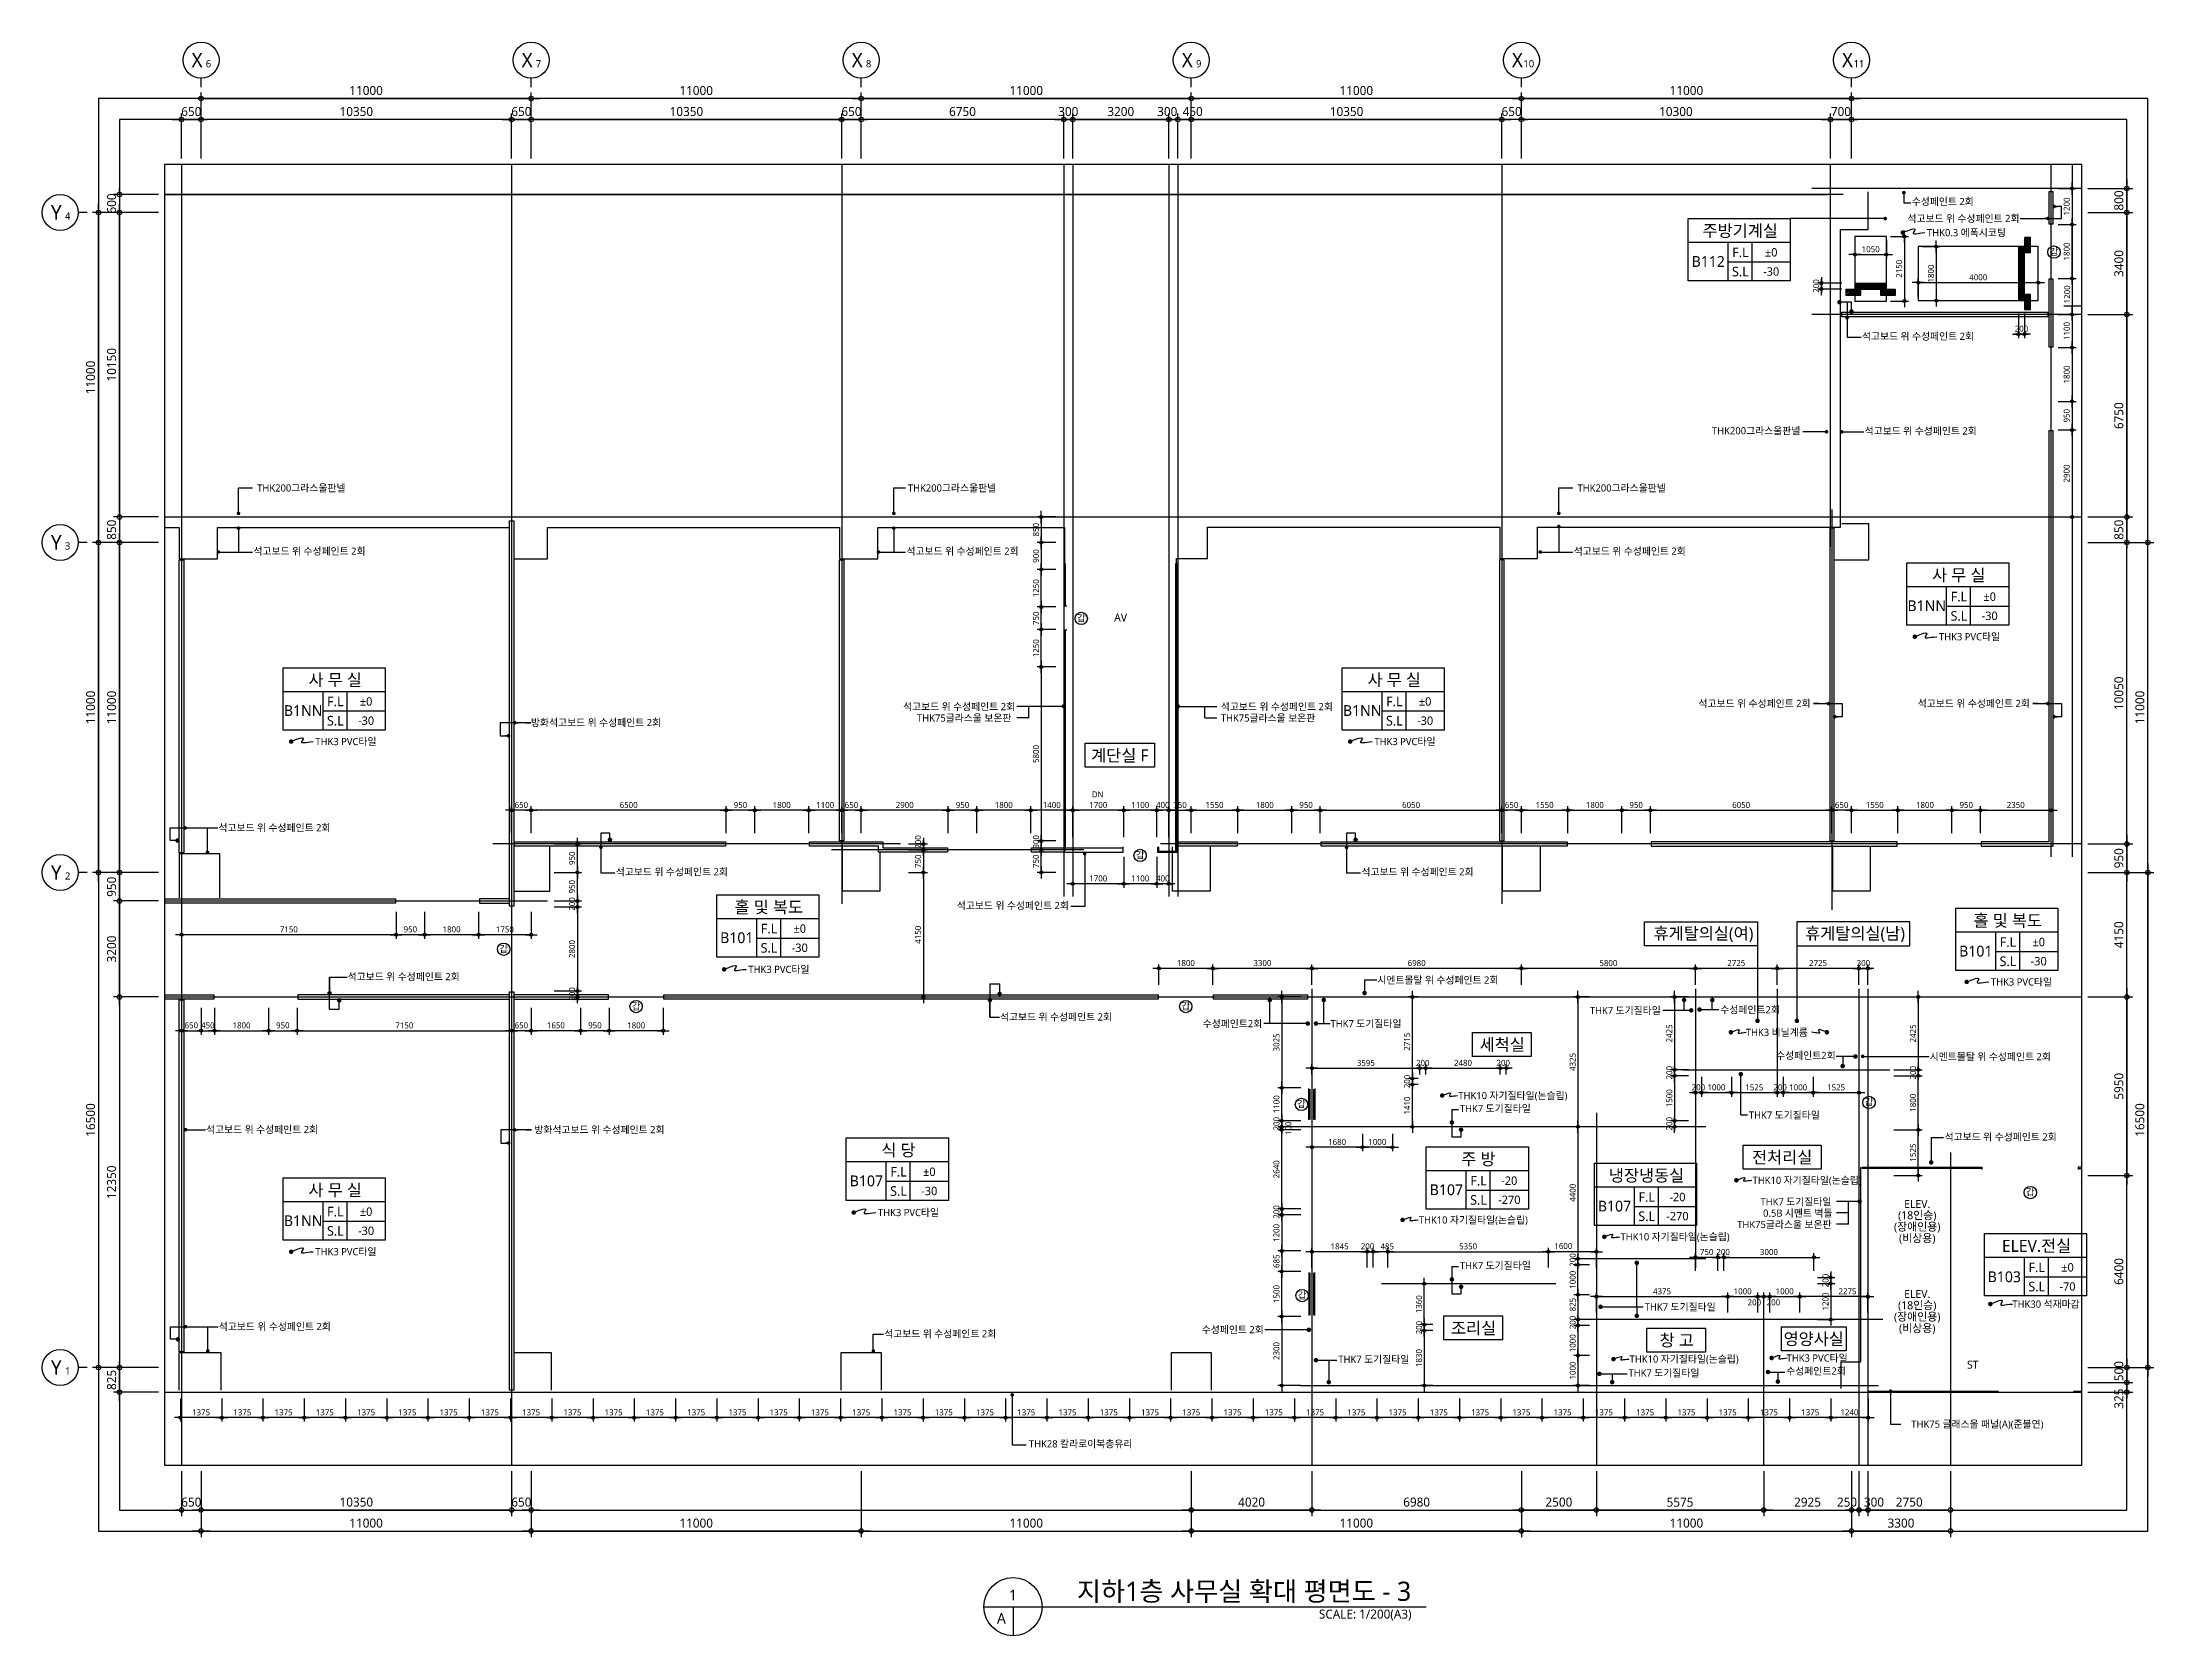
# Model space of a CAD drawing. Header units: millimetres. Extents: x 3775 to 244986, y 1861 to 55808.
# Drawn here: x 166715 to 237083, y 2691 to 55808 of the extents above; entities that cross this region are included whole.
import ezdxf
from ezdxf.enums import TextEntityAlignment as Align

# ---------------------------------------------------------------- set-up
doc = ezdxf.new("R2010")
doc.units = ezdxf.units.MM
doc.header["$LTSCALE"] = 100
doc.header["$MEASUREMENT"] = 0
doc.header["$PDSIZE"] = -10
doc.linetypes.add('CEN', pattern=[62, 60, -1, 0, -1])
doc.layers.get('0').update_dxf_attribs({"linetype": 'CONTINUOUS'})
doc.layers.get('Defpoints').update_dxf_attribs({"color": 171, "linetype": 'CONTINUOUS'})
for name, color, linetype in [('CEN(ST)', 1, 'CEN'), ('ELE6', 8, 'CONTINUOUS'), ('INS', 252, 'BATTING'), ('LED', 7, 'CONTINUOUS'), ('NDIM', 7, 'CONTINUOUS'), ('SYM', 7, 'CONTINUOUS'), ('SYM(AXIS)', 7, 'CONTINUOUS'), ('TEXT', 3, 'CONTINUOUS'), ('TEXT(AXIS)', 2, 'CONTINUOUS'), ('TEXT(MIN)', 7, 'CONTINUOUS'), ('TEXT(NOTE小)', 1, 'CONTINUOUS'), ('TEXT(노트)', 7, 'CONTINUOUS'), ('TEXT(실명)', 3, 'CONTINUOUS'), ('TEXT-기입', 6, 'CONTINUOUS'), ('TITLE', 7, 'CONTINUOUS'), ('WALL-석고보드', 7, 'CONTINUOUS'), ('장비기초', 3, 'CONTINUOUS')]:
    doc.layers.add(name, color=color, linetype=linetype)
doc.styles.add('CGS', font='cgse', dxfattribs={"bigfont": 'cgs'})
doc.styles.add('나눔바른고딕', font='NanumBarunGothic.ttf')
doc.linetypes.add('BATTING', pattern='A,0.0001,-0.1,[134,ltypeshp.shx,S=0.1,R=0,X=-0.1,Y=0],-0.2,[134,ltypeshp.shx,S=0.1,R=180,X=0.1,Y=0],-0.1', length=0.4001)
doc.dimstyles.new('NDIM 1200', dxfattribs={"dimscale": 75, "dimtxt": 3, "dimasz": 1, "dimexe": 2, "dimexo": 2, "dimgap": 1, "dimtad": 1, "dimdec": 0, "dimdsep": 46, "dimtxsty": 'CGS', "dimblk": 'DOT0', "dimcen": 1, "dimdle": 8, "dimclrd": 256, "dimclre": 256, "dimclrt": 256, "dimadec": 0, "dimazin": 0, "dimtfac": 1, "dimtdec": 0, "dimtix": 1, "dimtmove": 2, "dimatfit": 3, "dimldrblk": 'DOT0', "dimfxl": 1, "dimtolj": 1, "dimtzin": 0, "dimlwd": -1, "dimlwe": -1, "dimarcsym": 0})

msp = doc.modelspace()

# ---------------------------------------------------------------- texts
at = {"layer": 'NDIM', "ltscale": 0.4, "style": '나눔바른고딕'}
msp.add_text('DN', height=200, dxfattribs=at).set_placement((201887.5, 30735.1), align=Align.MIDDLE_CENTER)
at = {"layer": 'TEXT', "style": '나눔바른고딕'}
for s, p in [('1', (199067.6, 4048.3)), ('A', (198679.8, 3272.5))]:
    msp.add_text(s, height=360, dxfattribs=at).set_placement(p, align=Align.MIDDLE)
msp.add_text('지하1층 사무실 확대 평면도 - 3', height=640, dxfattribs=at).set_placement((212336.7, 4174.4), align=Align.MIDDLE_RIGHT)
msp.add_text('SCALE: 1/200(A3)', height=300, dxfattribs=at).set_placement((212348.3, 3563.4), align=Align.TOP_RIGHT)
at = {"layer": 'TEXT(AXIS)', "style": '나눔바른고딕'}
for s, height, p in [('X', 480, (171876.1, 55211.8)), ('6', 240, (172255.4, 55091.8)), ('X', 480, (182876.1, 55211.8)), ('7', 240, (183255.4, 55091.8)), ('X', 480, (193876.1, 55211.8)), ('8', 240, (194255.4, 55091.8)), ('X', 480, (204876.1, 55211.8)), ('9', 240, (205255.4, 55091.8)), ('X', 480, (215876.1, 55211.8)), ('10', 240, (216255.4, 55091.8)), ('X', 480, (226876.1, 55211.8)), ('11', 240, (227255.4, 55091.8)), ('Y', 480, (167183.4, 50136.8)), ('4', 240, (167562.6, 50016.8)), ('Y', 480, (167183.4, 39136.8)), ('3', 240, (167562.6, 39016.8)), ('Y', 480, (167183.4, 28136.8)), ('2', 240, (167562.6, 28016.8)), ('Y', 480, (167183.4, 11636.8)), ('1', 240, (167562.6, 11516.8))]:
    msp.add_text(s, height=height, dxfattribs=at).set_placement(p, align=Align.MIDDLE)
at = {"layer": 'TEXT(MIN)', "style": '나눔바른고딕'}
for s, p in [('석고보드 위 수성페인트 2회', (232608.3, 49933.7)), ('수성페인트 2회', (231084, 50497.7)), ('석고보드 위 수성페인트 2회', (231092.9, 46006.6)), ('THK200그라스울판넬', (225303.3, 42855.5)), ('석고보드 위 수성페인트 2회', (231183.8, 42850.5)), ('THK200그라스울판넬', (176820.9, 40949.2)), ('THK200그라스울판넬', (198505.2, 40949.2)), ('THK200그라스울판넬', (220820.9, 40949.2)), ('석고보드 위 수성페인트 2회', (177487.7, 38843.4)), ('석고보드 위 수성페인트 2회', (199253.1, 38843.4)), ('석고보드 위 수성페인트 2회', (221487.7, 38843.4)), ('석고보드 위 수성페인트 2회', (225644.8, 33768.1)), ('석고보드 위 수성페인트 2회', (232953.8, 33768.1)), ('방화석고보드 위 수성페인트 2회', (187340.2, 33130.8)), ('석고보드 위 수성페인트 2회', (176320.6, 29623.6)), ('석고보드 위 수성페인트 2회', (189566.1, 28153.9)), ('석고보드 위 수성페인트 2회', (214415.4, 28153.9)), ('석고보드 위 수성페인트 2회', (200929.7, 27033.1)), ('석고보드 위 수성페인트 2회', (180628.8, 24661.2)), ('시멘트몰탈 위 수성페인트 2회', (215243.3, 24547.3)), ('석고보드 위 수성페인트 2회', (202366.8, 23318.4)), ('시멘트몰탈 위 수성페인트 2회', (233653.2, 21996.6)), ('석고보드 위 수성페인트 2회', (175907.8, 19564.7)), ('방화석고보드 위 수성페인트 2회', (187452.2, 19559.6)), ('석고보드 위 수성페인트 2회', (233848.1, 19318.8)), ('석고보드 위 수성페인트 2회', (176333.1, 12998.6)), ('석고보드 위 수성페인트 2회', (198509, 12754.7)), ('수성페인트 2회', (207422.7, 12895.6)), ('THK75 글래스울 패널(A)(준불연)', (233406.7, 9746.2))]:
    msp.add_text(s, height=240, dxfattribs=at).set_placement(p, align=Align.MIDDLE_RIGHT)
for s, p in [('THK0.3 에폭시코팅', (229526.7, 49460.4)), ('THK3 PVC타일', (229924.5, 35991.3)), ('THK3 PVC타일', (175817.8, 32497.6)), ('THK3 PVC타일', (211110.1, 32497.6)), ('THK3 PVC타일', (190247.7, 24904.8)), ('THK3 PVC타일', (231656.6, 24485.4)), ('수성페인트2회', (205387.4, 23092.7)), ('THK7 도기질타일', (209646.5, 23092.9)), ('THK7 도기질타일', (218288.9, 23532)), ('수성페인트2회', (222637.2, 23557)), ('THK3 비닐계륨', (223487.1, 22805.9)), ('수성페인트2회', (224495.6, 22033)), ('THK10 자기질타일(논슬립)', (213907.2, 20696.9)), ('THK7 도기질타일', (213957.8, 20266.6)), ('THK7 도기질타일', (223589.2, 20046.9)), ('THK10 자기질타일(논슬립)', (223711.4, 17874.1)), ('THK3 PVC타일', (194565.4, 16799.1)), ('THK10 자기질타일(논슬립)', (212588.9, 16552.5)), ('THK3 PVC타일', (175817.8, 15492.1)), ('THK10 자기질타일(논슬립)', (219311.8, 15989)), ('THK7 도기질타일', (213957.8, 15031.6)), ('THK7 도기질타일', (220119.7, 13652.8)), ('THK30 석재마감', (232371.1, 13747.5)), ('THK7 도기질타일', (209907.9, 11907.6)), ('THK10 자기질타일(논슬립)', (219615.5, 11913.8)), ('THK3 PVC타일', (224845.7, 11949.8)), ('THK7 도기질타일', (219577.5, 11452.3)), ('수성페인트2회', (224834.5, 11514.9)), ('THK28 칼라로이복층유리', (199597.5, 9087.6))]:
    msp.add_text(s, height=240, dxfattribs=at).set_placement(p, align=Align.MIDDLE_LEFT)
msp.add_text('AV', height=266.67, dxfattribs=at).set_placement((202652.3, 36631.5), align=Align.MIDDLE_CENTER)
at = {"layer": 'TEXT(노트)', "style": '나눔바른고딕'}
for s, p in [('석고보드 위 수성페인트 2회', (195400.3, 33661.5)), ('석고보드 위 수성페인트 2회', (205992.4, 33661.5)), ('THK75글라스울 보온판', (195868, 33283.5)), ('THK75글라스울 보온판', (205992.4, 33283.5)), ('THK7 도기질타일', (223975.4, 17156.4)), ('0.5B 시멘트 벽돌', (224063.2, 16778.3)), ('THK75글라스울 보온판', (223199, 16400.3))]:
    msp.add_text(s, height=240, dxfattribs=at).set_placement(p, align=Align.MIDDLE_LEFT)
for s, p in [('ELEV.', (229200.1, 17081.3)), ('(장애인용)', (229200.1, 16316.8)), ('(18인승)', (229200.1, 16699.1)), ('(비상용)', (229200.1, 15934.6)), ('ELEV.', (229200.1, 14081.3)), ('(장애인용)', (229200.1, 13316.8)), ('(18인승)', (229200.1, 13699.1)), ('(비상용)', (229200.1, 12934.6)), ('ST', (231049.7, 11728.2))]:
    msp.add_text(s, height=266.67, dxfattribs=at).set_placement(p, align=Align.MIDDLE)
at = {"layer": 'TEXT(실명)', "style": '나눔바른고딕'}
for s, p in [('주방기계실', (223302.2, 49527.4)), ('사 무 실', (230584.5, 38051.4)), ('사 무 실', (176477.8, 34557.7)), ('사 무 실', (211770.1, 34557.7)), ('계단실 F', (202625.2, 32038)), ('홀 및 복도', (190928.7, 26986.4)), ('홀 및 복도', (232218.2, 26538.8)), ('휴게탈의실(여)', (222076.6, 26084)), ('휴게탈의실(남)', (227128.3, 26084)), ('세척실', (215370, 22399.2)), ('식 당', (195246.4, 18880.8)), ('주 방', (214575.5, 18584.7)), ('전처리실', (224699.2, 18641.3)), ('사 무 실', (176477.8, 17552.2)), ('냉장냉동실', (220178.7, 18040.2)), ('ELEV.전실', (233177.1, 15695.5)), ('조리실', (214415.8, 12948.9)), ('창 고', (221183.4, 12545.1)), ('영양사실', (225750.4, 12590.5))]:
    msp.add_text(s, height=400, dxfattribs=at).set_placement(p, align=Align.MIDDLE)
at = {"layer": 'TEXT-기입', "style": '나눔바른고딕'}
for s, p in [('B112', (222235.5, 48500.5)), ('B1NN', (229517.8, 37024.5)), ('B1NN', (175411.1, 33530.8)), ('B1NN', (210703.5, 33530.8)), ('B101', (189862.1, 25959.5)), ('B101', (231151.6, 25511.8)), ('B107', (194179.8, 17853.8)), ('B107', (213508.9, 17557.8)), ('B107', (219112, 17013.2)), ('B1NN', (175411.1, 16525.3))]:
    msp.add_text(s, height=360, dxfattribs=at).set_placement(p, align=Align.MIDDLE_CENTER)
for s, height, p in [('±0', 280, (224333.2, 48803.8)), ('-30', 280, (224333.5, 48164.9)), ('±0', 280, (231615.5, 37327.8)), ('-30', 280, (231615.8, 36688.9)), ('±0', 280, (177508.8, 33834.1)), ('±0', 280, (212801.1, 33834.1)), ('-30', 280, (177509.1, 33195.2)), ('-30', 280, (212801.5, 33195.2)), ('±0', 280, (191959.8, 26262.8)), ('-30', 280, (191960.1, 25623.9)), ('±0', 280, (233249.2, 25815.1)), ('-30', 280, (233249.5, 25176.3)), ('±0', 280, (196277.5, 18157.1)), ('-30', 280, (196277.8, 17518.3)), ('-20', 280, (215606.6, 17861.1)), ('±0', 280, (177508.8, 16828.6)), ('-270', 280, (215606.9, 17222.2)), ('-20', 280, (221209.7, 17316.5)), ('-30', 280, (177509.1, 16189.7)), ('-270', 280, (221210, 16677.7)), ('B103', 360, (232102, 14657.9)), ('±0', 280, (234208.1, 14971.8)), ('-70', 280, (234208.4, 14333))]:
    msp.add_text(s, height=height, dxfattribs=at).set_placement(p, align=Align.MIDDLE)

# ---------------------------------------------------------------- blocks, each defined once
blk = doc.blocks.new('A$C2F20087E')
at = {"layer": 'SYM(AXIS)'}
blk.add_line((600, 0), (600, 300), dxfattribs=at)
blk.add_circle((600, 900), 600, dxfattribs=at)
blk = doc.blocks.new('DOT0')
blk.add_line((-3, 0), (3, 0))
at = {"color": 6}
blk.add_circle((0, 0), 0.75, dxfattribs=at)
blk = doc.blocks.new('*D314')
at = {"layer": 'Defpoints', "color": 0, "ltscale": 0.4, "transparency": 16777216}
for p in [(169290, 39133), (170790, 39133), (170790, 28133)]:
    blk.add_point(p, dxfattribs=at)
at = {"layer": 'NDIM', "ltscale": 0.4, "transparency": 16777216}
for p, q in [((170590, 39133), (169090, 39133)), ((169290, 28233), (169290, 39033)), ((170590, 28133), (169090, 28133))]:
    blk.add_line(p, q, dxfattribs=at)
at = {"layer": 'NDIM', "ltscale": 0.4, "transparency": 16777216, "xscale": 100, "yscale": 100, "zscale": 100}
for p, rotation in [((169290, 39133), 90), ((169290, 28133), 270)]:
    blk.add_blockref('DOT0', p, dxfattribs=dict(at, rotation=rotation))
at = {"layer": 'NDIM', "ltscale": 0.4, "transparency": 16777216, "insert": (169027, 33633), "char_height": 300, "attachment_point": 5, "rotation": 90, "style": '나눔바른고딕'}
blk.add_mtext('\\A1;11000', dxfattribs=at)
blk = doc.blocks.new('*D315')
at = {"layer": 'Defpoints', "color": 0, "ltscale": 0.4, "transparency": 16777216}
for p in [(169290, 28133), (170790, 28133), (170790, 27183)]:
    blk.add_point(p, dxfattribs=at)
at = {"layer": 'NDIM', "ltscale": 0.4, "transparency": 16777216}
for p, q in [((170590, 28133), (169090, 28133)), ((169290, 27283), (169290, 28033)), ((170590, 27183), (169090, 27183))]:
    blk.add_line(p, q, dxfattribs=at)
at = {"layer": 'NDIM', "ltscale": 0.4, "transparency": 16777216, "xscale": 100, "yscale": 100, "zscale": 100}
for p, rotation in [((169290, 28133), 90), ((169290, 27183), 270)]:
    blk.add_blockref('DOT0', p, dxfattribs=dict(at, rotation=rotation))
at = {"layer": 'NDIM', "ltscale": 0.4, "transparency": 16777216, "insert": (169027, 27658), "char_height": 300, "attachment_point": 5, "rotation": 90, "style": '나눔바른고딕'}
blk.add_mtext('\\A1;950', dxfattribs=at)
blk = doc.blocks.new('*D316')
at = {"layer": 'Defpoints', "color": 0, "ltscale": 0.4, "transparency": 16777216}
for p in [(168590, 39133), (170790, 39133), (170790, 28133)]:
    blk.add_point(p, dxfattribs=at)
at = {"layer": 'NDIM', "ltscale": 0.4, "transparency": 16777216}
for p, q in [((170590, 39133), (168390, 39133)), ((168590, 28233), (168590, 39033)), ((170590, 28133), (168390, 28133))]:
    blk.add_line(p, q, dxfattribs=at)
at = {"layer": 'NDIM', "ltscale": 0.4, "transparency": 16777216, "xscale": 100, "yscale": 100, "zscale": 100}
for p, rotation in [((168590, 39133), 90), ((168590, 28133), 270)]:
    blk.add_blockref('DOT0', p, dxfattribs=dict(at, rotation=rotation))
at = {"layer": 'NDIM', "ltscale": 0.4, "transparency": 16777216, "insert": (168327, 33633), "char_height": 300, "attachment_point": 5, "rotation": 90, "style": '나눔바른고딕'}
blk.add_mtext('\\A1;11000', dxfattribs=at)
blk = doc.blocks.new('*D309')
at = {"layer": 'Defpoints', "color": 0, "ltscale": 0.4, "transparency": 16777216}
for p in [(170790, 39983), (169290, 39133), (170790, 39133)]:
    blk.add_point(p, dxfattribs=at)
at = {"layer": 'NDIM', "ltscale": 0.4, "transparency": 16777216}
for p, q in [((169290, 40083), (169290, 40183)), ((170590, 39983), (169090, 39983)), ((169290, 39983), (169290, 39133)), ((170590, 39133), (169090, 39133)), ((169290, 39033), (169290, 38933))]:
    blk.add_line(p, q, dxfattribs=at)
at = {"layer": 'NDIM', "ltscale": 0.4, "transparency": 16777216, "xscale": 100, "yscale": 100, "zscale": 100}
for p, rotation in [((169290, 39983), 270), ((169290, 39133), 90)]:
    blk.add_blockref('DOT0', p, dxfattribs=dict(at, rotation=rotation))
at = {"layer": 'NDIM', "ltscale": 0.4, "transparency": 16777216, "insert": (169027, 39558), "char_height": 300, "attachment_point": 5, "rotation": 90, "style": '나눔바른고딕'}
blk.add_mtext('\\A1;850', dxfattribs=at)
blk = doc.blocks.new('*D310')
at = {"layer": 'Defpoints', "color": 0, "ltscale": 0.4, "transparency": 16777216}
for p in [(169290, 27183), (170790, 27183), (170790, 23983)]:
    blk.add_point(p, dxfattribs=at)
at = {"layer": 'NDIM', "ltscale": 0.4, "transparency": 16777216}
for p, q in [((170590, 27183), (169090, 27183)), ((169290, 24083), (169290, 27083)), ((170590, 23983), (169090, 23983))]:
    blk.add_line(p, q, dxfattribs=at)
at = {"layer": 'NDIM', "ltscale": 0.4, "transparency": 16777216, "xscale": 100, "yscale": 100, "zscale": 100}
for p, rotation in [((169290, 27183), 90), ((169290, 23983), 270)]:
    blk.add_blockref('DOT0', p, dxfattribs=dict(at, rotation=rotation))
at = {"layer": 'NDIM', "ltscale": 0.4, "transparency": 16777216, "insert": (169027, 25583), "char_height": 300, "attachment_point": 5, "rotation": 90, "style": '나눔바른고딕'}
blk.add_mtext('\\A1;3200', dxfattribs=at)
blk = doc.blocks.new('*D311')
at = {"layer": 'Defpoints', "color": 0, "ltscale": 0.4, "transparency": 16777216}
for p in [(170790, 23983), (169290, 11633), (170790, 11633)]:
    blk.add_point(p, dxfattribs=at)
at = {"layer": 'NDIM', "ltscale": 0.4, "transparency": 16777216}
for p, q in [((170590, 23983), (169090, 23983)), ((169290, 23883), (169290, 11733)), ((170590, 11633), (169090, 11633))]:
    blk.add_line(p, q, dxfattribs=at)
at = {"layer": 'NDIM', "ltscale": 0.4, "transparency": 16777216, "xscale": 100, "yscale": 100, "zscale": 100}
for p, rotation in [((169290, 23983), 90), ((169290, 11633), 270)]:
    blk.add_blockref('DOT0', p, dxfattribs=dict(at, rotation=rotation))
at = {"layer": 'NDIM', "ltscale": 0.4, "transparency": 16777216, "insert": (169027, 17808), "char_height": 300, "attachment_point": 5, "rotation": 90, "style": '나눔바른고딕'}
blk.add_mtext('\\A1;12350', dxfattribs=at)
blk = doc.blocks.new('*D312')
at = {"layer": 'Defpoints', "color": 0, "ltscale": 0.4, "transparency": 16777216}
for p in [(169290, 11633), (170790, 11633), (170790, 10808)]:
    blk.add_point(p, dxfattribs=at)
at = {"layer": 'NDIM', "ltscale": 0.4, "transparency": 16777216}
for p, q in [((170590, 11633), (169090, 11633)), ((169290, 11733), (169290, 11833)), ((169290, 10808), (169290, 11633)), ((170590, 10808), (169090, 10808)), ((169290, 10708), (169290, 10608))]:
    blk.add_line(p, q, dxfattribs=at)
at = {"layer": 'NDIM', "ltscale": 0.4, "transparency": 16777216, "xscale": 100, "yscale": 100, "zscale": 100}
for p, rotation in [((169290, 11633), 270), ((169290, 10808), 90)]:
    blk.add_blockref('DOT0', p, dxfattribs=dict(at, rotation=rotation))
at = {"layer": 'NDIM', "ltscale": 0.4, "transparency": 16777216, "insert": (169028, 11220), "char_height": 300, "attachment_point": 5, "rotation": 90, "style": '나눔바른고딕'}
blk.add_mtext('\\A1;825', dxfattribs=at)
blk = doc.blocks.new('*D313')
at = {"layer": 'Defpoints', "color": 0, "ltscale": 0.4, "transparency": 16777216}
for p in [(170790, 28133), (168590, 11633), (170790, 11633)]:
    blk.add_point(p, dxfattribs=at)
at = {"layer": 'NDIM', "ltscale": 0.4, "transparency": 16777216}
for p, q in [((170590, 28133), (168390, 28133)), ((168590, 28033), (168590, 11733)), ((170590, 11633), (168390, 11633))]:
    blk.add_line(p, q, dxfattribs=at)
at = {"layer": 'NDIM', "ltscale": 0.4, "transparency": 16777216, "xscale": 100, "yscale": 100, "zscale": 100}
for p, rotation in [((168590, 28133), 90), ((168590, 11633), 270)]:
    blk.add_blockref('DOT0', p, dxfattribs=dict(at, rotation=rotation))
at = {"layer": 'NDIM', "ltscale": 0.4, "transparency": 16777216, "insert": (168327, 19883), "char_height": 300, "attachment_point": 5, "rotation": 90, "style": '나눔바른고딕'}
blk.add_mtext('\\A1;16500', dxfattribs=at)
blk = doc.blocks.new('*D317')
at = {"layer": 'Defpoints', "color": 0, "ltscale": 0.4, "transparency": 16777216}
for p in [(194008, 53233), (193358, 51733), (194008, 51733)]:
    blk.add_point(p, dxfattribs=at)
at = {"layer": 'NDIM', "ltscale": 0.4, "transparency": 16777216}
for p, q in [((193258, 53233), (193158, 53233)), ((193358, 51933), (193358, 53433)), ((193358, 53233), (194008, 53233)), ((194008, 51933), (194008, 53433)), ((194108, 53233), (194208, 53233))]:
    blk.add_line(p, q, dxfattribs=at)
at = {"layer": 'NDIM', "ltscale": 0.4, "transparency": 16777216, "xscale": 100, "yscale": 100, "zscale": 100}
blk.add_blockref('DOT0', (193358, 53233), dxfattribs=at)
at = {"layer": 'NDIM', "ltscale": 0.4, "transparency": 16777216, "xscale": 100, "yscale": 100, "zscale": 100, "rotation": 180}
blk.add_blockref('DOT0', (194008, 53233), dxfattribs=at)
at = {"layer": 'NDIM', "ltscale": 0.4, "transparency": 16777216, "insert": (193683, 53496), "char_height": 300, "attachment_point": 5, "style": '나눔바른고딕'}
blk.add_mtext('\\A1;650', dxfattribs=at)
blk = doc.blocks.new('*D318')
at = {"layer": 'Defpoints', "color": 0, "ltscale": 0.4, "transparency": 16777216}
for p in [(193358, 53233), (183008, 51733), (193358, 51733)]:
    blk.add_point(p, dxfattribs=at)
at = {"layer": 'NDIM', "ltscale": 0.4, "transparency": 16777216}
for p, q in [((183008, 51933), (183008, 53433)), ((183108, 53233), (193258, 53233)), ((193358, 51933), (193358, 53433))]:
    blk.add_line(p, q, dxfattribs=at)
at = {"layer": 'NDIM', "ltscale": 0.4, "transparency": 16777216, "xscale": 100, "yscale": 100, "zscale": 100, "rotation": 180}
blk.add_blockref('DOT0', (183008, 53233), dxfattribs=at)
at = {"layer": 'NDIM', "ltscale": 0.4, "transparency": 16777216, "xscale": 100, "yscale": 100, "zscale": 100}
blk.add_blockref('DOT0', (193358, 53233), dxfattribs=at)
at = {"layer": 'NDIM', "ltscale": 0.4, "transparency": 16777216, "insert": (188183, 53496), "char_height": 300, "attachment_point": 5, "style": '나눔바른고딕'}
blk.add_mtext('\\A1;10350', dxfattribs=at)
blk = doc.blocks.new('*D319')
at = {"layer": 'Defpoints', "color": 0, "ltscale": 0.4, "transparency": 16777216}
for p in [(194008, 53233), (194008, 51733), (200758, 51733)]:
    blk.add_point(p, dxfattribs=at)
at = {"layer": 'NDIM', "ltscale": 0.4, "transparency": 16777216}
for p, q in [((194008, 51933), (194008, 53433)), ((200658, 53233), (194108, 53233)), ((200758, 51933), (200758, 53433))]:
    blk.add_line(p, q, dxfattribs=at)
at = {"layer": 'NDIM', "ltscale": 0.4, "transparency": 16777216, "xscale": 100, "yscale": 100, "zscale": 100, "rotation": 180}
blk.add_blockref('DOT0', (194008, 53233), dxfattribs=at)
at = {"layer": 'NDIM', "ltscale": 0.4, "transparency": 16777216, "xscale": 100, "yscale": 100, "zscale": 100}
blk.add_blockref('DOT0', (200758, 53233), dxfattribs=at)
at = {"layer": 'NDIM', "ltscale": 0.4, "transparency": 16777216, "insert": (197383, 53496), "char_height": 300, "attachment_point": 5, "style": '나눔바른고딕'}
blk.add_mtext('\\A1;6750', dxfattribs=at)
blk = doc.blocks.new('*D320')
at = {"layer": 'Defpoints', "color": 0, "ltscale": 0.4, "transparency": 16777216}
for p in [(183008, 53233), (182358, 51733), (183008, 51733)]:
    blk.add_point(p, dxfattribs=at)
at = {"layer": 'NDIM', "ltscale": 0.4, "transparency": 16777216}
for p, q in [((182258, 53233), (182158, 53233)), ((182358, 51933), (182358, 53433)), ((182358, 53233), (183008, 53233)), ((183008, 51933), (183008, 53433)), ((183108, 53233), (183208, 53233))]:
    blk.add_line(p, q, dxfattribs=at)
at = {"layer": 'NDIM', "ltscale": 0.4, "transparency": 16777216, "xscale": 100, "yscale": 100, "zscale": 100}
blk.add_blockref('DOT0', (182358, 53233), dxfattribs=at)
at = {"layer": 'NDIM', "ltscale": 0.4, "transparency": 16777216, "xscale": 100, "yscale": 100, "zscale": 100, "rotation": 180}
blk.add_blockref('DOT0', (183008, 53233), dxfattribs=at)
at = {"layer": 'NDIM', "ltscale": 0.4, "transparency": 16777216, "insert": (182683, 53496), "char_height": 300, "attachment_point": 5, "style": '나눔바른고딕'}
blk.add_mtext('\\A1;650', dxfattribs=at)
blk = doc.blocks.new('*D321')
at = {"layer": 'Defpoints', "color": 0, "ltscale": 0.4, "transparency": 16777216}
for p in [(172008, 53233), (172008, 51733), (182358, 51733)]:
    blk.add_point(p, dxfattribs=at)
at = {"layer": 'NDIM', "ltscale": 0.4, "transparency": 16777216}
for p, q in [((172008, 51933), (172008, 53433)), ((182258, 53233), (172108, 53233)), ((182358, 51933), (182358, 53433))]:
    blk.add_line(p, q, dxfattribs=at)
at = {"layer": 'NDIM', "ltscale": 0.4, "transparency": 16777216, "xscale": 100, "yscale": 100, "zscale": 100, "rotation": 180}
blk.add_blockref('DOT0', (172008, 53233), dxfattribs=at)
at = {"layer": 'NDIM', "ltscale": 0.4, "transparency": 16777216, "xscale": 100, "yscale": 100, "zscale": 100}
blk.add_blockref('DOT0', (182358, 53233), dxfattribs=at)
at = {"layer": 'NDIM', "ltscale": 0.4, "transparency": 16777216, "insert": (177183, 53496), "char_height": 300, "attachment_point": 5, "style": '나눔바른고딕'}
blk.add_mtext('\\A1;10350', dxfattribs=at)
blk = doc.blocks.new('*D322')
at = {"layer": 'Defpoints', "color": 0, "ltscale": 0.4, "transparency": 16777216}
for p in [(172008, 53233), (171358, 51733), (172008, 51733)]:
    blk.add_point(p, dxfattribs=at)
at = {"layer": 'NDIM', "ltscale": 0.4, "transparency": 16777216}
for p, q in [((171258, 53233), (171158, 53233)), ((171358, 51933), (171358, 53433)), ((171358, 53233), (172008, 53233)), ((172008, 51933), (172008, 53433)), ((172108, 53233), (172208, 53233))]:
    blk.add_line(p, q, dxfattribs=at)
at = {"layer": 'NDIM', "ltscale": 0.4, "transparency": 16777216, "xscale": 100, "yscale": 100, "zscale": 100}
blk.add_blockref('DOT0', (171358, 53233), dxfattribs=at)
at = {"layer": 'NDIM', "ltscale": 0.4, "transparency": 16777216, "xscale": 100, "yscale": 100, "zscale": 100, "rotation": 180}
blk.add_blockref('DOT0', (172008, 53233), dxfattribs=at)
at = {"layer": 'NDIM', "ltscale": 0.4, "transparency": 16777216, "insert": (171683, 53496), "char_height": 300, "attachment_point": 5, "style": '나눔바른고딕'}
blk.add_mtext('\\A1;650', dxfattribs=at)
blk = doc.blocks.new('*D323')
at = {"layer": 'Defpoints', "color": 0, "ltscale": 0.4, "transparency": 16777216}
for p in [(201058, 53233), (200758, 51733), (201058, 51733)]:
    blk.add_point(p, dxfattribs=at)
at = {"layer": 'NDIM', "ltscale": 0.4, "transparency": 16777216}
for p, q in [((200658, 53233), (200558, 53233)), ((200758, 51933), (200758, 53433)), ((200758, 53233), (201058, 53233)), ((201058, 51933), (201058, 53433)), ((201158, 53233), (201258, 53233))]:
    blk.add_line(p, q, dxfattribs=at)
at = {"layer": 'NDIM', "ltscale": 0.4, "transparency": 16777216, "xscale": 100, "yscale": 100, "zscale": 100}
blk.add_blockref('DOT0', (200758, 53233), dxfattribs=at)
at = {"layer": 'NDIM', "ltscale": 0.4, "transparency": 16777216, "xscale": 100, "yscale": 100, "zscale": 100, "rotation": 180}
blk.add_blockref('DOT0', (201058, 53233), dxfattribs=at)
at = {"layer": 'NDIM', "ltscale": 0.4, "transparency": 16777216, "insert": (200908, 53496), "char_height": 300, "attachment_point": 5, "style": '나눔바른고딕'}
blk.add_mtext('\\A1;300', dxfattribs=at)
blk = doc.blocks.new('*D324')
at = {"layer": 'Defpoints', "color": 0, "ltscale": 0.4, "transparency": 16777216}
for p in [(204258, 53233), (201058, 51733), (204258, 51733)]:
    blk.add_point(p, dxfattribs=at)
at = {"layer": 'NDIM', "ltscale": 0.4, "transparency": 16777216}
for p, q in [((201058, 51933), (201058, 53433)), ((201158, 53233), (204158, 53233)), ((204258, 51933), (204258, 53433))]:
    blk.add_line(p, q, dxfattribs=at)
at = {"layer": 'NDIM', "ltscale": 0.4, "transparency": 16777216, "xscale": 100, "yscale": 100, "zscale": 100, "rotation": 180}
blk.add_blockref('DOT0', (201058, 53233), dxfattribs=at)
at = {"layer": 'NDIM', "ltscale": 0.4, "transparency": 16777216, "xscale": 100, "yscale": 100, "zscale": 100}
blk.add_blockref('DOT0', (204258, 53233), dxfattribs=at)
at = {"layer": 'NDIM', "ltscale": 0.4, "transparency": 16777216, "insert": (202658, 53496), "char_height": 300, "attachment_point": 5, "style": '나눔바른고딕'}
blk.add_mtext('\\A1;3200', dxfattribs=at)
blk = doc.blocks.new('*D325')
at = {"layer": 'Defpoints', "color": 0, "ltscale": 0.4, "transparency": 16777216}
for p in [(204258, 53233), (204258, 51733), (204558, 51733)]:
    blk.add_point(p, dxfattribs=at)
at = {"layer": 'NDIM', "ltscale": 0.4, "transparency": 16777216}
for p, q in [((204158, 53233), (204058, 53233)), ((204258, 51933), (204258, 53433)), ((204558, 53233), (204258, 53233)), ((204558, 51933), (204558, 53433)), ((204658, 53233), (204758, 53233))]:
    blk.add_line(p, q, dxfattribs=at)
at = {"layer": 'NDIM', "ltscale": 0.4, "transparency": 16777216, "xscale": 100, "yscale": 100, "zscale": 100}
blk.add_blockref('DOT0', (204258, 53233), dxfattribs=at)
at = {"layer": 'NDIM', "ltscale": 0.4, "transparency": 16777216, "xscale": 100, "yscale": 100, "zscale": 100, "rotation": 180}
blk.add_blockref('DOT0', (204558, 53233), dxfattribs=at)
at = {"layer": 'NDIM', "ltscale": 0.4, "transparency": 16777216, "insert": (204207, 53496), "char_height": 300, "attachment_point": 5, "style": '나눔바른고딕'}
blk.add_mtext('\\A1;300', dxfattribs=at)
blk = doc.blocks.new('*D326')
at = {"layer": 'Defpoints', "color": 0, "ltscale": 0.4, "transparency": 16777216}
for p in [(204558, 53233), (204558, 51733), (205008, 51733)]:
    blk.add_point(p, dxfattribs=at)
at = {"layer": 'NDIM', "ltscale": 0.4, "transparency": 16777216}
for p, q in [((204558, 51933), (204558, 53433)), ((204908, 53233), (204658, 53233)), ((205008, 51933), (205008, 53433))]:
    blk.add_line(p, q, dxfattribs=at)
at = {"layer": 'NDIM', "ltscale": 0.4, "transparency": 16777216, "xscale": 100, "yscale": 100, "zscale": 100, "rotation": 180}
blk.add_blockref('DOT0', (204558, 53233), dxfattribs=at)
at = {"layer": 'NDIM', "ltscale": 0.4, "transparency": 16777216, "xscale": 100, "yscale": 100, "zscale": 100}
blk.add_blockref('DOT0', (205008, 53233), dxfattribs=at)
at = {"layer": 'NDIM', "ltscale": 0.4, "transparency": 16777216, "insert": (205054, 53496), "char_height": 300, "attachment_point": 5, "style": '나눔바른고딕'}
blk.add_mtext('\\A1;450', dxfattribs=at)
blk = doc.blocks.new('*D327')
at = {"layer": 'Defpoints', "color": 0, "ltscale": 0.4, "transparency": 16777216}
for p in [(215358, 53233), (205008, 51733), (215358, 51733)]:
    blk.add_point(p, dxfattribs=at)
at = {"layer": 'NDIM', "ltscale": 0.4, "transparency": 16777216}
for p, q in [((205008, 51933), (205008, 53433)), ((205108, 53233), (215258, 53233)), ((215358, 51933), (215358, 53433))]:
    blk.add_line(p, q, dxfattribs=at)
at = {"layer": 'NDIM', "ltscale": 0.4, "transparency": 16777216, "xscale": 100, "yscale": 100, "zscale": 100, "rotation": 180}
blk.add_blockref('DOT0', (205008, 53233), dxfattribs=at)
at = {"layer": 'NDIM', "ltscale": 0.4, "transparency": 16777216, "xscale": 100, "yscale": 100, "zscale": 100}
blk.add_blockref('DOT0', (215358, 53233), dxfattribs=at)
at = {"layer": 'NDIM', "ltscale": 0.4, "transparency": 16777216, "insert": (210183, 53496), "char_height": 300, "attachment_point": 5, "style": '나눔바른고딕'}
blk.add_mtext('\\A1;10350', dxfattribs=at)
blk = doc.blocks.new('*D328')
at = {"layer": 'Defpoints', "color": 0, "ltscale": 0.4, "transparency": 16777216}
for p in [(215358, 53233), (215358, 51733), (216008, 51733)]:
    blk.add_point(p, dxfattribs=at)
at = {"layer": 'NDIM', "ltscale": 0.4, "transparency": 16777216}
for p, q in [((215258, 53233), (215158, 53233)), ((215358, 51933), (215358, 53433)), ((216008, 53233), (215358, 53233)), ((216008, 51933), (216008, 53433)), ((216108, 53233), (216208, 53233))]:
    blk.add_line(p, q, dxfattribs=at)
at = {"layer": 'NDIM', "ltscale": 0.4, "transparency": 16777216, "xscale": 100, "yscale": 100, "zscale": 100}
blk.add_blockref('DOT0', (215358, 53233), dxfattribs=at)
at = {"layer": 'NDIM', "ltscale": 0.4, "transparency": 16777216, "xscale": 100, "yscale": 100, "zscale": 100, "rotation": 180}
blk.add_blockref('DOT0', (216008, 53233), dxfattribs=at)
at = {"layer": 'NDIM', "ltscale": 0.4, "transparency": 16777216, "insert": (215683, 53496), "char_height": 300, "attachment_point": 5, "style": '나눔바른고딕'}
blk.add_mtext('\\A1;650', dxfattribs=at)
blk = doc.blocks.new('*D329')
at = {"layer": 'Defpoints', "color": 0, "ltscale": 0.4, "transparency": 16777216}
for p in [(216008, 53233), (216008, 51733), (226308, 51733)]:
    blk.add_point(p, dxfattribs=at)
at = {"layer": 'NDIM', "ltscale": 0.4, "transparency": 16777216}
for p, q in [((216008, 51933), (216008, 53433)), ((226208, 53233), (216108, 53233)), ((226308, 51933), (226308, 53433))]:
    blk.add_line(p, q, dxfattribs=at)
at = {"layer": 'NDIM', "ltscale": 0.4, "transparency": 16777216, "xscale": 100, "yscale": 100, "zscale": 100, "rotation": 180}
blk.add_blockref('DOT0', (216008, 53233), dxfattribs=at)
at = {"layer": 'NDIM', "ltscale": 0.4, "transparency": 16777216, "xscale": 100, "yscale": 100, "zscale": 100}
blk.add_blockref('DOT0', (226308, 53233), dxfattribs=at)
at = {"layer": 'NDIM', "ltscale": 0.4, "transparency": 16777216, "insert": (221158, 53496), "char_height": 300, "attachment_point": 5, "style": '나눔바른고딕'}
blk.add_mtext('\\A1;10300', dxfattribs=at)
blk = doc.blocks.new('*D330')
at = {"layer": 'Defpoints', "color": 0, "ltscale": 0.4, "transparency": 16777216}
for p in [(227008, 53233), (226308, 51733), (227008, 51733)]:
    blk.add_point(p, dxfattribs=at)
at = {"layer": 'NDIM', "ltscale": 0.4, "transparency": 16777216}
for p, q in [((226208, 53233), (226108, 53233)), ((226308, 51933), (226308, 53433)), ((226308, 53233), (227008, 53233)), ((227008, 51933), (227008, 53433)), ((227108, 53233), (227208, 53233))]:
    blk.add_line(p, q, dxfattribs=at)
at = {"layer": 'NDIM', "ltscale": 0.4, "transparency": 16777216, "xscale": 100, "yscale": 100, "zscale": 100}
blk.add_blockref('DOT0', (226308, 53233), dxfattribs=at)
at = {"layer": 'NDIM', "ltscale": 0.4, "transparency": 16777216, "xscale": 100, "yscale": 100, "zscale": 100, "rotation": 180}
blk.add_blockref('DOT0', (227008, 53233), dxfattribs=at)
at = {"layer": 'NDIM', "ltscale": 0.4, "transparency": 16777216, "insert": (226658, 53496), "char_height": 300, "attachment_point": 5, "style": '나눔바른고딕'}
blk.add_mtext('\\A1;700', dxfattribs=at)
blk = doc.blocks.new('*D331')
at = {"layer": 'Defpoints', "color": 0, "ltscale": 0.4, "transparency": 16777216}
for p in [(227008, 53933), (216008, 51733), (227008, 51733)]:
    blk.add_point(p, dxfattribs=at)
at = {"layer": 'NDIM', "ltscale": 0.4, "transparency": 16777216}
for p, q in [((216008, 51933), (216008, 54133)), ((216108, 53933), (226908, 53933)), ((227008, 51933), (227008, 54133))]:
    blk.add_line(p, q, dxfattribs=at)
at = {"layer": 'NDIM', "ltscale": 0.4, "transparency": 16777216, "xscale": 100, "yscale": 100, "zscale": 100, "rotation": 180}
blk.add_blockref('DOT0', (216008, 53933), dxfattribs=at)
at = {"layer": 'NDIM', "ltscale": 0.4, "transparency": 16777216, "xscale": 100, "yscale": 100, "zscale": 100}
blk.add_blockref('DOT0', (227008, 53933), dxfattribs=at)
at = {"layer": 'NDIM', "ltscale": 0.4, "transparency": 16777216, "insert": (221508, 54196), "char_height": 300, "attachment_point": 5, "style": '나눔바른고딕'}
blk.add_mtext('\\A1;11000', dxfattribs=at)
blk = doc.blocks.new('*D332')
at = {"layer": 'Defpoints', "color": 0, "ltscale": 0.4, "transparency": 16777216}
for p in [(205008, 53933), (205008, 51733), (216008, 51733)]:
    blk.add_point(p, dxfattribs=at)
at = {"layer": 'NDIM', "ltscale": 0.4, "transparency": 16777216}
for p, q in [((205008, 51933), (205008, 54133)), ((215908, 53933), (205108, 53933)), ((216008, 51933), (216008, 54133))]:
    blk.add_line(p, q, dxfattribs=at)
at = {"layer": 'NDIM', "ltscale": 0.4, "transparency": 16777216, "xscale": 100, "yscale": 100, "zscale": 100, "rotation": 180}
blk.add_blockref('DOT0', (205008, 53933), dxfattribs=at)
at = {"layer": 'NDIM', "ltscale": 0.4, "transparency": 16777216, "xscale": 100, "yscale": 100, "zscale": 100}
blk.add_blockref('DOT0', (216008, 53933), dxfattribs=at)
at = {"layer": 'NDIM', "ltscale": 0.4, "transparency": 16777216, "insert": (210508, 54196), "char_height": 300, "attachment_point": 5, "style": '나눔바른고딕'}
blk.add_mtext('\\A1;11000', dxfattribs=at)
blk = doc.blocks.new('*D333')
at = {"layer": 'Defpoints', "color": 0, "ltscale": 0.4, "transparency": 16777216}
for p in [(205008, 53933), (194008, 51733), (205008, 51733)]:
    blk.add_point(p, dxfattribs=at)
at = {"layer": 'NDIM', "ltscale": 0.4, "transparency": 16777216}
for p, q in [((194008, 51933), (194008, 54133)), ((194108, 53933), (204908, 53933)), ((205008, 51933), (205008, 54133))]:
    blk.add_line(p, q, dxfattribs=at)
at = {"layer": 'NDIM', "ltscale": 0.4, "transparency": 16777216, "xscale": 100, "yscale": 100, "zscale": 100, "rotation": 180}
blk.add_blockref('DOT0', (194008, 53933), dxfattribs=at)
at = {"layer": 'NDIM', "ltscale": 0.4, "transparency": 16777216, "xscale": 100, "yscale": 100, "zscale": 100}
blk.add_blockref('DOT0', (205008, 53933), dxfattribs=at)
at = {"layer": 'NDIM', "ltscale": 0.4, "transparency": 16777216, "insert": (199508, 54196), "char_height": 300, "attachment_point": 5, "style": '나눔바른고딕'}
blk.add_mtext('\\A1;11000', dxfattribs=at)
blk = doc.blocks.new('*D334')
at = {"layer": 'Defpoints', "color": 0, "ltscale": 0.4, "transparency": 16777216}
for p in [(183008, 53933), (183008, 51733), (194008, 51733)]:
    blk.add_point(p, dxfattribs=at)
at = {"layer": 'NDIM', "ltscale": 0.4, "transparency": 16777216}
for p, q in [((183008, 51933), (183008, 54133)), ((193908, 53933), (183108, 53933)), ((194008, 51933), (194008, 54133))]:
    blk.add_line(p, q, dxfattribs=at)
at = {"layer": 'NDIM', "ltscale": 0.4, "transparency": 16777216, "xscale": 100, "yscale": 100, "zscale": 100, "rotation": 180}
blk.add_blockref('DOT0', (183008, 53933), dxfattribs=at)
at = {"layer": 'NDIM', "ltscale": 0.4, "transparency": 16777216, "xscale": 100, "yscale": 100, "zscale": 100}
blk.add_blockref('DOT0', (194008, 53933), dxfattribs=at)
at = {"layer": 'NDIM', "ltscale": 0.4, "transparency": 16777216, "insert": (188508, 54196), "char_height": 300, "attachment_point": 5, "style": '나눔바른고딕'}
blk.add_mtext('\\A1;11000', dxfattribs=at)
blk = doc.blocks.new('*D335')
at = {"layer": 'Defpoints', "color": 0, "ltscale": 0.4, "transparency": 16777216}
for p in [(183008, 53933), (172008, 51733), (183008, 51733)]:
    blk.add_point(p, dxfattribs=at)
at = {"layer": 'NDIM', "ltscale": 0.4, "transparency": 16777216}
for p, q in [((172008, 51933), (172008, 54133)), ((172108, 53933), (182908, 53933)), ((183008, 51933), (183008, 54133))]:
    blk.add_line(p, q, dxfattribs=at)
at = {"layer": 'NDIM', "ltscale": 0.4, "transparency": 16777216, "xscale": 100, "yscale": 100, "zscale": 100, "rotation": 180}
blk.add_blockref('DOT0', (172008, 53933), dxfattribs=at)
at = {"layer": 'NDIM', "ltscale": 0.4, "transparency": 16777216, "xscale": 100, "yscale": 100, "zscale": 100}
blk.add_blockref('DOT0', (183008, 53933), dxfattribs=at)
at = {"layer": 'NDIM', "ltscale": 0.4, "transparency": 16777216, "insert": (177508, 54196), "char_height": 300, "attachment_point": 5, "style": '나눔바른고딕'}
blk.add_mtext('\\A1;11000', dxfattribs=at)
blk = doc.blocks.new('*D336')
at = {"layer": 'Defpoints', "color": 0, "ltscale": 0.4, "transparency": 16777216}
for p in [(234683, 39133), (236183, 39133), (234683, 29083)]:
    blk.add_point(p, dxfattribs=at)
at = {"layer": 'NDIM', "ltscale": 0.4, "transparency": 16777216}
for p, q in [((234883, 39133), (236383, 39133)), ((236183, 29183), (236183, 39033)), ((234883, 29083), (236383, 29083))]:
    blk.add_line(p, q, dxfattribs=at)
at = {"layer": 'NDIM', "ltscale": 0.4, "transparency": 16777216, "xscale": 100, "yscale": 100, "zscale": 100}
for p, rotation in [((236183, 39133), 90), ((236183, 29083), 270)]:
    blk.add_blockref('DOT0', p, dxfattribs=dict(at, rotation=rotation))
at = {"layer": 'NDIM', "ltscale": 0.4, "transparency": 16777216, "insert": (235920, 34108), "char_height": 300, "attachment_point": 5, "rotation": 90, "style": '나눔바른고딕'}
blk.add_mtext('\\A1;10050', dxfattribs=at)
blk = doc.blocks.new('*D337')
at = {"layer": 'Defpoints', "color": 0, "ltscale": 0.4, "transparency": 16777216}
for p in [(234683, 39133), (236883, 39133), (234683, 28133)]:
    blk.add_point(p, dxfattribs=at)
at = {"layer": 'NDIM', "ltscale": 0.4, "transparency": 16777216}
for p, q in [((234883, 39133), (237083, 39133)), ((236883, 28233), (236883, 39033)), ((234883, 28133), (237083, 28133))]:
    blk.add_line(p, q, dxfattribs=at)
at = {"layer": 'NDIM', "ltscale": 0.4, "transparency": 16777216, "xscale": 100, "yscale": 100, "zscale": 100}
for p, rotation in [((236883, 39133), 90), ((236883, 28133), 270)]:
    blk.add_blockref('DOT0', p, dxfattribs=dict(at, rotation=rotation))
at = {"layer": 'NDIM', "ltscale": 0.4, "transparency": 16777216, "insert": (236620, 33633), "char_height": 300, "attachment_point": 5, "rotation": 90, "style": '나눔바른고딕'}
blk.add_mtext('\\A1;11000', dxfattribs=at)
blk = doc.blocks.new('*D338')
at = {"layer": 'Defpoints', "color": 0, "ltscale": 0.4, "transparency": 16777216}
for p in [(234683, 39983), (234683, 39133), (236183, 39133)]:
    blk.add_point(p, dxfattribs=at)
at = {"layer": 'NDIM', "ltscale": 0.4, "transparency": 16777216}
for p, q in [((236183, 40083), (236183, 40183)), ((234883, 39983), (236383, 39983)), ((236183, 39983), (236183, 39133)), ((234883, 39133), (236383, 39133)), ((236183, 39033), (236183, 38933))]:
    blk.add_line(p, q, dxfattribs=at)
at = {"layer": 'NDIM', "ltscale": 0.4, "transparency": 16777216, "xscale": 100, "yscale": 100, "zscale": 100}
for p, rotation in [((236183, 39983), 270), ((236183, 39133), 90)]:
    blk.add_blockref('DOT0', p, dxfattribs=dict(at, rotation=rotation))
at = {"layer": 'NDIM', "ltscale": 0.4, "transparency": 16777216, "insert": (235920, 39558), "char_height": 300, "attachment_point": 5, "rotation": 90, "style": '나눔바른고딕'}
blk.add_mtext('\\A1;850', dxfattribs=at)
blk = doc.blocks.new('*D339')
at = {"layer": 'Defpoints', "color": 0, "ltscale": 0.4, "transparency": 16777216}
for p in [(234683, 28133), (236183, 28133), (234683, 23983)]:
    blk.add_point(p, dxfattribs=at)
at = {"layer": 'NDIM', "ltscale": 0.4, "transparency": 16777216}
for p, q in [((234883, 28133), (236383, 28133)), ((236183, 24083), (236183, 28033)), ((234883, 23983), (236383, 23983))]:
    blk.add_line(p, q, dxfattribs=at)
at = {"layer": 'NDIM', "ltscale": 0.4, "transparency": 16777216, "xscale": 100, "yscale": 100, "zscale": 100}
for p, rotation in [((236183, 28133), 90), ((236183, 23983), 270)]:
    blk.add_blockref('DOT0', p, dxfattribs=dict(at, rotation=rotation))
at = {"layer": 'NDIM', "ltscale": 0.4, "transparency": 16777216, "insert": (235920, 26058), "char_height": 300, "attachment_point": 5, "rotation": 90, "style": '나눔바른고딕'}
blk.add_mtext('\\A1;4150', dxfattribs=at)
blk = doc.blocks.new('*D340')
at = {"layer": 'Defpoints', "color": 0, "ltscale": 0.4, "transparency": 16777216}
for p in [(234683, 23983), (234683, 18033), (236183, 18033)]:
    blk.add_point(p, dxfattribs=at)
at = {"layer": 'NDIM', "ltscale": 0.4, "transparency": 16777216}
for p, q in [((234883, 23983), (236383, 23983)), ((236183, 23883), (236183, 18133)), ((234883, 18033), (236383, 18033))]:
    blk.add_line(p, q, dxfattribs=at)
at = {"layer": 'NDIM', "ltscale": 0.4, "transparency": 16777216, "xscale": 100, "yscale": 100, "zscale": 100}
for p, rotation in [((236183, 23983), 90), ((236183, 18033), 270)]:
    blk.add_blockref('DOT0', p, dxfattribs=dict(at, rotation=rotation))
at = {"layer": 'NDIM', "ltscale": 0.4, "transparency": 16777216, "insert": (235920, 21008), "char_height": 300, "attachment_point": 5, "rotation": 90, "style": '나눔바른고딕'}
blk.add_mtext('\\A1;5950', dxfattribs=at)
blk = doc.blocks.new('*D341')
at = {"layer": 'Defpoints', "color": 0, "ltscale": 0.4, "transparency": 16777216}
for p in [(234683, 11633), (236183, 11633), (234683, 11133)]:
    blk.add_point(p, dxfattribs=at)
at = {"layer": 'NDIM', "ltscale": 0.4, "transparency": 16777216}
for p, q in [((234883, 11633), (236383, 11633)), ((236183, 11233), (236183, 11533)), ((234883, 11133), (236383, 11133))]:
    blk.add_line(p, q, dxfattribs=at)
at = {"layer": 'NDIM', "ltscale": 0.4, "transparency": 16777216, "xscale": 100, "yscale": 100, "zscale": 100}
for p, rotation in [((236183, 11633), 90), ((236183, 11133), 270)]:
    blk.add_blockref('DOT0', p, dxfattribs=dict(at, rotation=rotation))
at = {"layer": 'NDIM', "ltscale": 0.4, "transparency": 16777216, "insert": (235920, 11513), "char_height": 300, "attachment_point": 5, "rotation": 90, "style": '나눔바른고딕'}
blk.add_mtext('\\A1;500', dxfattribs=at)
blk = doc.blocks.new('*D342')
at = {"layer": 'Defpoints', "color": 0, "ltscale": 0.4, "transparency": 16777216}
for p in [(234683, 28133), (234683, 11633), (236883, 11633)]:
    blk.add_point(p, dxfattribs=at)
at = {"layer": 'NDIM', "ltscale": 0.4, "transparency": 16777216}
for p, q in [((234883, 28133), (237083, 28133)), ((236883, 28033), (236883, 11733)), ((234883, 11633), (237083, 11633))]:
    blk.add_line(p, q, dxfattribs=at)
at = {"layer": 'NDIM', "ltscale": 0.4, "transparency": 16777216, "xscale": 100, "yscale": 100, "zscale": 100}
for p, rotation in [((236883, 28133), 90), ((236883, 11633), 270)]:
    blk.add_blockref('DOT0', p, dxfattribs=dict(at, rotation=rotation))
at = {"layer": 'NDIM', "ltscale": 0.4, "transparency": 16777216, "insert": (236620, 19883), "char_height": 300, "attachment_point": 5, "rotation": 90, "style": '나눔바른고딕'}
blk.add_mtext('\\A1;16500', dxfattribs=at)
blk = doc.blocks.new('*D343')
at = {"layer": 'Defpoints', "color": 0, "ltscale": 0.4, "transparency": 16777216}
for p in [(182358, 8382), (183008, 8382), (183008, 6882)]:
    blk.add_point(p, dxfattribs=at)
at = {"layer": 'NDIM', "ltscale": 0.4, "transparency": 16777216}
for p, q in [((182358, 8182), (182358, 6682)), ((183008, 8182), (183008, 6682)), ((182258, 6882), (182158, 6882)), ((182358, 6882), (183008, 6882)), ((183108, 6882), (183208, 6882))]:
    blk.add_line(p, q, dxfattribs=at)
at = {"layer": 'NDIM', "ltscale": 0.4, "transparency": 16777216, "xscale": 100, "yscale": 100, "zscale": 100}
blk.add_blockref('DOT0', (182358, 6882), dxfattribs=at)
at = {"layer": 'NDIM', "ltscale": 0.4, "transparency": 16777216, "xscale": 100, "yscale": 100, "zscale": 100, "rotation": 180}
blk.add_blockref('DOT0', (183008, 6882), dxfattribs=at)
at = {"layer": 'NDIM', "ltscale": 0.4, "transparency": 16777216, "insert": (182683, 7145), "char_height": 300, "attachment_point": 5, "style": '나눔바른고딕'}
blk.add_mtext('\\A1;650', dxfattribs=at)
blk = doc.blocks.new('*D344')
at = {"layer": 'Defpoints', "color": 0, "ltscale": 0.4, "transparency": 16777216}
for p in [(172008, 8382), (182358, 8382), (172008, 6882)]:
    blk.add_point(p, dxfattribs=at)
at = {"layer": 'NDIM', "ltscale": 0.4, "transparency": 16777216}
for p, q in [((172008, 8182), (172008, 6682)), ((182358, 8182), (182358, 6682)), ((182258, 6882), (172108, 6882))]:
    blk.add_line(p, q, dxfattribs=at)
at = {"layer": 'NDIM', "ltscale": 0.4, "transparency": 16777216, "xscale": 100, "yscale": 100, "zscale": 100, "rotation": 180}
blk.add_blockref('DOT0', (172008, 6882), dxfattribs=at)
at = {"layer": 'NDIM', "ltscale": 0.4, "transparency": 16777216, "xscale": 100, "yscale": 100, "zscale": 100}
blk.add_blockref('DOT0', (182358, 6882), dxfattribs=at)
at = {"layer": 'NDIM', "ltscale": 0.4, "transparency": 16777216, "insert": (177183, 7145), "char_height": 300, "attachment_point": 5, "style": '나눔바른고딕'}
blk.add_mtext('\\A1;10350', dxfattribs=at)
blk = doc.blocks.new('*D345')
at = {"layer": 'Defpoints', "color": 0, "ltscale": 0.4, "transparency": 16777216}
for p in [(171358, 8382), (172008, 8382), (172008, 6882)]:
    blk.add_point(p, dxfattribs=at)
at = {"layer": 'NDIM', "ltscale": 0.4, "transparency": 16777216}
for p, q in [((171358, 8182), (171358, 6682)), ((172008, 8182), (172008, 6682)), ((171258, 6882), (171158, 6882)), ((171358, 6882), (172008, 6882)), ((172108, 6882), (172208, 6882))]:
    blk.add_line(p, q, dxfattribs=at)
at = {"layer": 'NDIM', "ltscale": 0.4, "transparency": 16777216, "xscale": 100, "yscale": 100, "zscale": 100}
blk.add_blockref('DOT0', (171358, 6882), dxfattribs=at)
at = {"layer": 'NDIM', "ltscale": 0.4, "transparency": 16777216, "xscale": 100, "yscale": 100, "zscale": 100, "rotation": 180}
blk.add_blockref('DOT0', (172008, 6882), dxfattribs=at)
at = {"layer": 'NDIM', "ltscale": 0.4, "transparency": 16777216, "insert": (171683, 7145), "char_height": 300, "attachment_point": 5, "style": '나눔바른고딕'}
blk.add_mtext('\\A1;650', dxfattribs=at)
blk = doc.blocks.new('*D346')
at = {"layer": 'Defpoints', "color": 0, "ltscale": 0.4, "transparency": 16777216}
for p in [(216008, 8382), (227008, 8382), (227008, 6182)]:
    blk.add_point(p, dxfattribs=at)
at = {"layer": 'NDIM', "ltscale": 0.4, "transparency": 16777216}
for p, q in [((216008, 8182), (216008, 5982)), ((227008, 8182), (227008, 5982)), ((216108, 6182), (226908, 6182))]:
    blk.add_line(p, q, dxfattribs=at)
at = {"layer": 'NDIM', "ltscale": 0.4, "transparency": 16777216, "xscale": 100, "yscale": 100, "zscale": 100, "rotation": 180}
blk.add_blockref('DOT0', (216008, 6182), dxfattribs=at)
at = {"layer": 'NDIM', "ltscale": 0.4, "transparency": 16777216, "xscale": 100, "yscale": 100, "zscale": 100}
blk.add_blockref('DOT0', (227008, 6182), dxfattribs=at)
at = {"layer": 'NDIM', "ltscale": 0.4, "transparency": 16777216, "insert": (221508, 6445), "char_height": 300, "attachment_point": 5, "style": '나눔바른고딕'}
blk.add_mtext('\\A1;11000', dxfattribs=at)
blk = doc.blocks.new('*D347')
at = {"layer": 'Defpoints', "color": 0, "ltscale": 0.4, "transparency": 16777216}
for p in [(205008, 8382), (216008, 8382), (205008, 6182)]:
    blk.add_point(p, dxfattribs=at)
at = {"layer": 'NDIM', "ltscale": 0.4, "transparency": 16777216}
for p, q in [((205008, 8182), (205008, 5982)), ((216008, 8182), (216008, 5982)), ((215908, 6182), (205108, 6182))]:
    blk.add_line(p, q, dxfattribs=at)
at = {"layer": 'NDIM', "ltscale": 0.4, "transparency": 16777216, "xscale": 100, "yscale": 100, "zscale": 100, "rotation": 180}
blk.add_blockref('DOT0', (205008, 6182), dxfattribs=at)
at = {"layer": 'NDIM', "ltscale": 0.4, "transparency": 16777216, "xscale": 100, "yscale": 100, "zscale": 100}
blk.add_blockref('DOT0', (216008, 6182), dxfattribs=at)
at = {"layer": 'NDIM', "ltscale": 0.4, "transparency": 16777216, "insert": (210508, 6445), "char_height": 300, "attachment_point": 5, "style": '나눔바른고딕'}
blk.add_mtext('\\A1;11000', dxfattribs=at)
blk = doc.blocks.new('*D348')
at = {"layer": 'Defpoints', "color": 0, "ltscale": 0.4, "transparency": 16777216}
for p in [(194008, 8382), (205008, 8382), (205008, 6182)]:
    blk.add_point(p, dxfattribs=at)
at = {"layer": 'NDIM', "ltscale": 0.4, "transparency": 16777216}
for p, q in [((194008, 8182), (194008, 5982)), ((205008, 8182), (205008, 5982)), ((194108, 6182), (204908, 6182))]:
    blk.add_line(p, q, dxfattribs=at)
at = {"layer": 'NDIM', "ltscale": 0.4, "transparency": 16777216, "xscale": 100, "yscale": 100, "zscale": 100, "rotation": 180}
blk.add_blockref('DOT0', (194008, 6182), dxfattribs=at)
at = {"layer": 'NDIM', "ltscale": 0.4, "transparency": 16777216, "xscale": 100, "yscale": 100, "zscale": 100}
blk.add_blockref('DOT0', (205008, 6182), dxfattribs=at)
at = {"layer": 'NDIM', "ltscale": 0.4, "transparency": 16777216, "insert": (199508, 6445), "char_height": 300, "attachment_point": 5, "style": '나눔바른고딕'}
blk.add_mtext('\\A1;11000', dxfattribs=at)
blk = doc.blocks.new('*D349')
at = {"layer": 'Defpoints', "color": 0, "ltscale": 0.4, "transparency": 16777216}
for p in [(183008, 8382), (194008, 8382), (183008, 6182)]:
    blk.add_point(p, dxfattribs=at)
at = {"layer": 'NDIM', "ltscale": 0.4, "transparency": 16777216}
for p, q in [((183008, 8182), (183008, 5982)), ((194008, 8182), (194008, 5982)), ((193908, 6182), (183108, 6182))]:
    blk.add_line(p, q, dxfattribs=at)
at = {"layer": 'NDIM', "ltscale": 0.4, "transparency": 16777216, "xscale": 100, "yscale": 100, "zscale": 100, "rotation": 180}
blk.add_blockref('DOT0', (183008, 6182), dxfattribs=at)
at = {"layer": 'NDIM', "ltscale": 0.4, "transparency": 16777216, "xscale": 100, "yscale": 100, "zscale": 100}
blk.add_blockref('DOT0', (194008, 6182), dxfattribs=at)
at = {"layer": 'NDIM', "ltscale": 0.4, "transparency": 16777216, "insert": (188508, 6445), "char_height": 300, "attachment_point": 5, "style": '나눔바른고딕'}
blk.add_mtext('\\A1;11000', dxfattribs=at)
blk = doc.blocks.new('*D350')
at = {"layer": 'Defpoints', "color": 0, "ltscale": 0.4, "transparency": 16777216}
for p in [(172008, 8382), (183008, 8382), (183008, 6182)]:
    blk.add_point(p, dxfattribs=at)
at = {"layer": 'NDIM', "ltscale": 0.4, "transparency": 16777216}
for p, q in [((172008, 8182), (172008, 5982)), ((183008, 8182), (183008, 5982)), ((172108, 6182), (182908, 6182))]:
    blk.add_line(p, q, dxfattribs=at)
at = {"layer": 'NDIM', "ltscale": 0.4, "transparency": 16777216, "xscale": 100, "yscale": 100, "zscale": 100, "rotation": 180}
blk.add_blockref('DOT0', (172008, 6182), dxfattribs=at)
at = {"layer": 'NDIM', "ltscale": 0.4, "transparency": 16777216, "xscale": 100, "yscale": 100, "zscale": 100}
blk.add_blockref('DOT0', (183008, 6182), dxfattribs=at)
at = {"layer": 'NDIM', "ltscale": 0.4, "transparency": 16777216, "insert": (177508, 6445), "char_height": 300, "attachment_point": 5, "style": '나눔바른고딕'}
blk.add_mtext('\\A1;11000', dxfattribs=at)
blk = doc.blocks.new('*D362')
at = {"layer": 'Defpoints', "color": 0, "ltscale": 0.4, "transparency": 16777216}
for p in [(183695, 10733), (185070, 10733), (183695, 9963)]:
    blk.add_point(p, dxfattribs=at)
at = {"layer": 'NDIM', "ltscale": 0.4, "transparency": 16777216}
for p, q in [((183695, 10599), (183695, 9829)), ((185070, 10599), (185070, 9829)), ((185003, 9963), (183762, 9963))]:
    blk.add_line(p, q, dxfattribs=at)
at = {"layer": 'NDIM', "ltscale": 0.4, "transparency": 16777216, "xscale": 67, "yscale": 67, "zscale": 67, "rotation": 180}
blk.add_blockref('DOT0', (183695, 9963), dxfattribs=at)
at = {"layer": 'NDIM', "ltscale": 0.4, "transparency": 16777216, "xscale": 67, "yscale": 67, "zscale": 67}
blk.add_blockref('DOT0', (185070, 9963), dxfattribs=at)
at = {"layer": 'NDIM', "ltscale": 0.4, "transparency": 16777216, "insert": (184383, 10138), "char_height": 201, "attachment_point": 5, "style": '나눔바른고딕'}
blk.add_mtext('\\A1;1375', dxfattribs=at)
blk = doc.blocks.new('*D363')
at = {"layer": 'Defpoints', "color": 0, "ltscale": 0.4, "transparency": 16777216}
for p in [(185070, 10733), (186445, 10733), (185070, 9963)]:
    blk.add_point(p, dxfattribs=at)
at = {"layer": 'NDIM', "ltscale": 0.4, "transparency": 16777216}
for p, q in [((185070, 10599), (185070, 9829)), ((186445, 10599), (186445, 9829)), ((186378, 9963), (185137, 9963))]:
    blk.add_line(p, q, dxfattribs=at)
at = {"layer": 'NDIM', "ltscale": 0.4, "transparency": 16777216, "xscale": 67, "yscale": 67, "zscale": 67, "rotation": 180}
blk.add_blockref('DOT0', (185070, 9963), dxfattribs=at)
at = {"layer": 'NDIM', "ltscale": 0.4, "transparency": 16777216, "xscale": 67, "yscale": 67, "zscale": 67}
blk.add_blockref('DOT0', (186445, 9963), dxfattribs=at)
at = {"layer": 'NDIM', "ltscale": 0.4, "transparency": 16777216, "insert": (185758, 10138), "char_height": 201, "attachment_point": 5, "style": '나눔바른고딕'}
blk.add_mtext('\\A1;1375', dxfattribs=at)
blk = doc.blocks.new('*D364')
at = {"layer": 'Defpoints', "color": 0, "ltscale": 0.4, "transparency": 16777216}
for p in [(186445, 10733), (187820, 10733), (186445, 9963)]:
    blk.add_point(p, dxfattribs=at)
at = {"layer": 'NDIM', "ltscale": 0.4, "transparency": 16777216}
for p, q in [((186445, 10599), (186445, 9829)), ((187820, 10599), (187820, 9829)), ((187753, 9963), (186512, 9963))]:
    blk.add_line(p, q, dxfattribs=at)
at = {"layer": 'NDIM', "ltscale": 0.4, "transparency": 16777216, "xscale": 67, "yscale": 67, "zscale": 67, "rotation": 180}
blk.add_blockref('DOT0', (186445, 9963), dxfattribs=at)
at = {"layer": 'NDIM', "ltscale": 0.4, "transparency": 16777216, "xscale": 67, "yscale": 67, "zscale": 67}
blk.add_blockref('DOT0', (187820, 9963), dxfattribs=at)
at = {"layer": 'NDIM', "ltscale": 0.4, "transparency": 16777216, "insert": (187133, 10138), "char_height": 201, "attachment_point": 5, "style": '나눔바른고딕'}
blk.add_mtext('\\A1;1375', dxfattribs=at)
blk = doc.blocks.new('*D365')
at = {"layer": 'Defpoints', "color": 0, "ltscale": 0.4, "transparency": 16777216}
for p in [(187820, 10733), (189195, 10733), (187820, 9963)]:
    blk.add_point(p, dxfattribs=at)
at = {"layer": 'NDIM', "ltscale": 0.4, "transparency": 16777216}
for p, q in [((187820, 10599), (187820, 9829)), ((189195, 10599), (189195, 9829)), ((189128, 9963), (187887, 9963))]:
    blk.add_line(p, q, dxfattribs=at)
at = {"layer": 'NDIM', "ltscale": 0.4, "transparency": 16777216, "xscale": 67, "yscale": 67, "zscale": 67, "rotation": 180}
blk.add_blockref('DOT0', (187820, 9963), dxfattribs=at)
at = {"layer": 'NDIM', "ltscale": 0.4, "transparency": 16777216, "xscale": 67, "yscale": 67, "zscale": 67}
blk.add_blockref('DOT0', (189195, 9963), dxfattribs=at)
at = {"layer": 'NDIM', "ltscale": 0.4, "transparency": 16777216, "insert": (188508, 10138), "char_height": 201, "attachment_point": 5, "style": '나눔바른고딕'}
blk.add_mtext('\\A1;1375', dxfattribs=at)
blk = doc.blocks.new('*D366')
at = {"layer": 'Defpoints', "color": 0, "ltscale": 0.4, "transparency": 16777216}
for p in [(189195, 10733), (190570, 10733), (189195, 9963)]:
    blk.add_point(p, dxfattribs=at)
at = {"layer": 'NDIM', "ltscale": 0.4, "transparency": 16777216}
for p, q in [((189195, 10599), (189195, 9829)), ((190570, 10599), (190570, 9829)), ((190503, 9963), (189262, 9963))]:
    blk.add_line(p, q, dxfattribs=at)
at = {"layer": 'NDIM', "ltscale": 0.4, "transparency": 16777216, "xscale": 67, "yscale": 67, "zscale": 67, "rotation": 180}
blk.add_blockref('DOT0', (189195, 9963), dxfattribs=at)
at = {"layer": 'NDIM', "ltscale": 0.4, "transparency": 16777216, "xscale": 67, "yscale": 67, "zscale": 67}
blk.add_blockref('DOT0', (190570, 9963), dxfattribs=at)
at = {"layer": 'NDIM', "ltscale": 0.4, "transparency": 16777216, "insert": (189883, 10138), "char_height": 201, "attachment_point": 5, "style": '나눔바른고딕'}
blk.add_mtext('\\A1;1375', dxfattribs=at)
blk = doc.blocks.new('*D367')
at = {"layer": 'Defpoints', "color": 0, "ltscale": 0.4, "transparency": 16777216}
for p in [(190570, 10733), (191945, 10733), (190570, 9963)]:
    blk.add_point(p, dxfattribs=at)
at = {"layer": 'NDIM', "ltscale": 0.4, "transparency": 16777216}
for p, q in [((190570, 10599), (190570, 9829)), ((191945, 10599), (191945, 9829)), ((191878, 9963), (190637, 9963))]:
    blk.add_line(p, q, dxfattribs=at)
at = {"layer": 'NDIM', "ltscale": 0.4, "transparency": 16777216, "xscale": 67, "yscale": 67, "zscale": 67, "rotation": 180}
blk.add_blockref('DOT0', (190570, 9963), dxfattribs=at)
at = {"layer": 'NDIM', "ltscale": 0.4, "transparency": 16777216, "xscale": 67, "yscale": 67, "zscale": 67}
blk.add_blockref('DOT0', (191945, 9963), dxfattribs=at)
at = {"layer": 'NDIM', "ltscale": 0.4, "transparency": 16777216, "insert": (191258, 10138), "char_height": 201, "attachment_point": 5, "style": '나눔바른고딕'}
blk.add_mtext('\\A1;1375', dxfattribs=at)
blk = doc.blocks.new('*D368')
at = {"layer": 'Defpoints', "color": 0, "ltscale": 0.4, "transparency": 16777216}
for p in [(191945, 10733), (193320, 10733), (191945, 9963)]:
    blk.add_point(p, dxfattribs=at)
at = {"layer": 'NDIM', "ltscale": 0.4, "transparency": 16777216}
for p, q in [((191945, 10599), (191945, 9829)), ((193320, 10599), (193320, 9829)), ((193253, 9963), (192012, 9963))]:
    blk.add_line(p, q, dxfattribs=at)
at = {"layer": 'NDIM', "ltscale": 0.4, "transparency": 16777216, "xscale": 67, "yscale": 67, "zscale": 67, "rotation": 180}
blk.add_blockref('DOT0', (191945, 9963), dxfattribs=at)
at = {"layer": 'NDIM', "ltscale": 0.4, "transparency": 16777216, "xscale": 67, "yscale": 67, "zscale": 67}
blk.add_blockref('DOT0', (193320, 9963), dxfattribs=at)
at = {"layer": 'NDIM', "ltscale": 0.4, "transparency": 16777216, "insert": (192633, 10138), "char_height": 201, "attachment_point": 5, "style": '나눔바른고딕'}
blk.add_mtext('\\A1;1375', dxfattribs=at)
blk = doc.blocks.new('*D369')
at = {"layer": 'Defpoints', "color": 0, "ltscale": 0.4, "transparency": 16777216}
for p in [(193320, 10733), (194695, 10733), (193320, 9963)]:
    blk.add_point(p, dxfattribs=at)
at = {"layer": 'NDIM', "ltscale": 0.4, "transparency": 16777216}
for p, q in [((193320, 10599), (193320, 9829)), ((194695, 10599), (194695, 9829)), ((194628, 9963), (193387, 9963))]:
    blk.add_line(p, q, dxfattribs=at)
at = {"layer": 'NDIM', "ltscale": 0.4, "transparency": 16777216, "xscale": 67, "yscale": 67, "zscale": 67, "rotation": 180}
blk.add_blockref('DOT0', (193320, 9963), dxfattribs=at)
at = {"layer": 'NDIM', "ltscale": 0.4, "transparency": 16777216, "xscale": 67, "yscale": 67, "zscale": 67}
blk.add_blockref('DOT0', (194695, 9963), dxfattribs=at)
at = {"layer": 'NDIM', "ltscale": 0.4, "transparency": 16777216, "insert": (194008, 10138), "char_height": 201, "attachment_point": 5, "style": '나눔바른고딕'}
blk.add_mtext('\\A1;1375', dxfattribs=at)
blk = doc.blocks.new('*D370')
at = {"layer": 'Defpoints', "color": 0, "ltscale": 0.4, "transparency": 16777216}
for p in [(194695, 10733), (196070, 10733), (194695, 9963)]:
    blk.add_point(p, dxfattribs=at)
at = {"layer": 'NDIM', "ltscale": 0.4, "transparency": 16777216}
for p, q in [((194695, 10599), (194695, 9829)), ((196070, 10599), (196070, 9829)), ((196003, 9963), (194762, 9963))]:
    blk.add_line(p, q, dxfattribs=at)
at = {"layer": 'NDIM', "ltscale": 0.4, "transparency": 16777216, "xscale": 67, "yscale": 67, "zscale": 67, "rotation": 180}
blk.add_blockref('DOT0', (194695, 9963), dxfattribs=at)
at = {"layer": 'NDIM', "ltscale": 0.4, "transparency": 16777216, "xscale": 67, "yscale": 67, "zscale": 67}
blk.add_blockref('DOT0', (196070, 9963), dxfattribs=at)
at = {"layer": 'NDIM', "ltscale": 0.4, "transparency": 16777216, "insert": (195383, 10138), "char_height": 201, "attachment_point": 5, "style": '나눔바른고딕'}
blk.add_mtext('\\A1;1375', dxfattribs=at)
blk = doc.blocks.new('*D371')
at = {"layer": 'Defpoints', "color": 0, "ltscale": 0.4, "transparency": 16777216}
for p in [(196070, 10733), (197445, 10733), (196070, 9963)]:
    blk.add_point(p, dxfattribs=at)
at = {"layer": 'NDIM', "ltscale": 0.4, "transparency": 16777216}
for p, q in [((196070, 10599), (196070, 9829)), ((197445, 10599), (197445, 9829)), ((197378, 9963), (196137, 9963))]:
    blk.add_line(p, q, dxfattribs=at)
at = {"layer": 'NDIM', "ltscale": 0.4, "transparency": 16777216, "xscale": 67, "yscale": 67, "zscale": 67, "rotation": 180}
blk.add_blockref('DOT0', (196070, 9963), dxfattribs=at)
at = {"layer": 'NDIM', "ltscale": 0.4, "transparency": 16777216, "xscale": 67, "yscale": 67, "zscale": 67}
blk.add_blockref('DOT0', (197445, 9963), dxfattribs=at)
at = {"layer": 'NDIM', "ltscale": 0.4, "transparency": 16777216, "insert": (196758, 10138), "char_height": 201, "attachment_point": 5, "style": '나눔바른고딕'}
blk.add_mtext('\\A1;1375', dxfattribs=at)
blk = doc.blocks.new('*D372')
at = {"layer": 'Defpoints', "color": 0, "ltscale": 0.4, "transparency": 16777216}
for p in [(197445, 10733), (198820, 10733), (197445, 9963)]:
    blk.add_point(p, dxfattribs=at)
at = {"layer": 'NDIM', "ltscale": 0.4, "transparency": 16777216}
for p, q in [((197445, 10599), (197445, 9829)), ((198820, 10599), (198820, 9829)), ((198753, 9963), (197512, 9963))]:
    blk.add_line(p, q, dxfattribs=at)
at = {"layer": 'NDIM', "ltscale": 0.4, "transparency": 16777216, "xscale": 67, "yscale": 67, "zscale": 67, "rotation": 180}
blk.add_blockref('DOT0', (197445, 9963), dxfattribs=at)
at = {"layer": 'NDIM', "ltscale": 0.4, "transparency": 16777216, "xscale": 67, "yscale": 67, "zscale": 67}
blk.add_blockref('DOT0', (198820, 9963), dxfattribs=at)
at = {"layer": 'NDIM', "ltscale": 0.4, "transparency": 16777216, "insert": (198133, 10138), "char_height": 201, "attachment_point": 5, "style": '나눔바른고딕'}
blk.add_mtext('\\A1;1375', dxfattribs=at)
blk = doc.blocks.new('*D373')
at = {"layer": 'Defpoints', "color": 0, "ltscale": 0.4, "transparency": 16777216}
for p in [(198820, 10733), (200195, 10733), (198820, 9963)]:
    blk.add_point(p, dxfattribs=at)
at = {"layer": 'NDIM', "ltscale": 0.4, "transparency": 16777216}
for p, q in [((198820, 10599), (198820, 9829)), ((200195, 10599), (200195, 9829)), ((200128, 9963), (198887, 9963))]:
    blk.add_line(p, q, dxfattribs=at)
at = {"layer": 'NDIM', "ltscale": 0.4, "transparency": 16777216, "xscale": 67, "yscale": 67, "zscale": 67, "rotation": 180}
blk.add_blockref('DOT0', (198820, 9963), dxfattribs=at)
at = {"layer": 'NDIM', "ltscale": 0.4, "transparency": 16777216, "xscale": 67, "yscale": 67, "zscale": 67}
blk.add_blockref('DOT0', (200195, 9963), dxfattribs=at)
at = {"layer": 'NDIM', "ltscale": 0.4, "transparency": 16777216, "insert": (199508, 10138), "char_height": 201, "attachment_point": 5, "style": '나눔바른고딕'}
blk.add_mtext('\\A1;1375', dxfattribs=at)
blk = doc.blocks.new('*D374')
at = {"layer": 'Defpoints', "color": 0, "ltscale": 0.4, "transparency": 16777216}
for p in [(200195, 10733), (201570, 10733), (200195, 9963)]:
    blk.add_point(p, dxfattribs=at)
at = {"layer": 'NDIM', "ltscale": 0.4, "transparency": 16777216}
for p, q in [((200195, 10599), (200195, 9829)), ((201570, 10599), (201570, 9829)), ((201503, 9963), (200262, 9963))]:
    blk.add_line(p, q, dxfattribs=at)
at = {"layer": 'NDIM', "ltscale": 0.4, "transparency": 16777216, "xscale": 67, "yscale": 67, "zscale": 67, "rotation": 180}
blk.add_blockref('DOT0', (200195, 9963), dxfattribs=at)
at = {"layer": 'NDIM', "ltscale": 0.4, "transparency": 16777216, "xscale": 67, "yscale": 67, "zscale": 67}
blk.add_blockref('DOT0', (201570, 9963), dxfattribs=at)
at = {"layer": 'NDIM', "ltscale": 0.4, "transparency": 16777216, "insert": (200883, 10138), "char_height": 201, "attachment_point": 5, "style": '나눔바른고딕'}
blk.add_mtext('\\A1;1375', dxfattribs=at)
blk = doc.blocks.new('*D375')
at = {"layer": 'Defpoints', "color": 0, "ltscale": 0.4, "transparency": 16777216}
for p in [(201570, 10733), (202945, 10733), (201570, 9963)]:
    blk.add_point(p, dxfattribs=at)
at = {"layer": 'NDIM', "ltscale": 0.4, "transparency": 16777216}
for p, q in [((201570, 10599), (201570, 9829)), ((202945, 10599), (202945, 9829)), ((202878, 9963), (201637, 9963))]:
    blk.add_line(p, q, dxfattribs=at)
at = {"layer": 'NDIM', "ltscale": 0.4, "transparency": 16777216, "xscale": 67, "yscale": 67, "zscale": 67, "rotation": 180}
blk.add_blockref('DOT0', (201570, 9963), dxfattribs=at)
at = {"layer": 'NDIM', "ltscale": 0.4, "transparency": 16777216, "xscale": 67, "yscale": 67, "zscale": 67}
blk.add_blockref('DOT0', (202945, 9963), dxfattribs=at)
at = {"layer": 'NDIM', "ltscale": 0.4, "transparency": 16777216, "insert": (202258, 10138), "char_height": 201, "attachment_point": 5, "style": '나눔바른고딕'}
blk.add_mtext('\\A1;1375', dxfattribs=at)
blk = doc.blocks.new('*D376')
at = {"layer": 'Defpoints', "color": 0, "ltscale": 0.4, "transparency": 16777216}
for p in [(202945, 10733), (204320, 10733), (202945, 9963)]:
    blk.add_point(p, dxfattribs=at)
at = {"layer": 'NDIM', "ltscale": 0.4, "transparency": 16777216}
for p, q in [((202945, 10599), (202945, 9829)), ((204320, 10599), (204320, 9829)), ((204253, 9963), (203012, 9963))]:
    blk.add_line(p, q, dxfattribs=at)
at = {"layer": 'NDIM', "ltscale": 0.4, "transparency": 16777216, "xscale": 67, "yscale": 67, "zscale": 67, "rotation": 180}
blk.add_blockref('DOT0', (202945, 9963), dxfattribs=at)
at = {"layer": 'NDIM', "ltscale": 0.4, "transparency": 16777216, "xscale": 67, "yscale": 67, "zscale": 67}
blk.add_blockref('DOT0', (204320, 9963), dxfattribs=at)
at = {"layer": 'NDIM', "ltscale": 0.4, "transparency": 16777216, "insert": (203633, 10138), "char_height": 201, "attachment_point": 5, "style": '나눔바른고딕'}
blk.add_mtext('\\A1;1375', dxfattribs=at)
blk = doc.blocks.new('*D377')
at = {"layer": 'Defpoints', "color": 0, "ltscale": 0.4, "transparency": 16777216}
for p in [(204320, 10733), (205695, 10733), (204320, 9963)]:
    blk.add_point(p, dxfattribs=at)
at = {"layer": 'NDIM', "ltscale": 0.4, "transparency": 16777216}
for p, q in [((204320, 10599), (204320, 9829)), ((205695, 10599), (205695, 9829)), ((205628, 9963), (204387, 9963))]:
    blk.add_line(p, q, dxfattribs=at)
at = {"layer": 'NDIM', "ltscale": 0.4, "transparency": 16777216, "xscale": 67, "yscale": 67, "zscale": 67, "rotation": 180}
blk.add_blockref('DOT0', (204320, 9963), dxfattribs=at)
at = {"layer": 'NDIM', "ltscale": 0.4, "transparency": 16777216, "xscale": 67, "yscale": 67, "zscale": 67}
blk.add_blockref('DOT0', (205695, 9963), dxfattribs=at)
at = {"layer": 'NDIM', "ltscale": 0.4, "transparency": 16777216, "insert": (205008, 10138), "char_height": 201, "attachment_point": 5, "style": '나눔바른고딕'}
blk.add_mtext('\\A1;1375', dxfattribs=at)
blk = doc.blocks.new('*D378')
at = {"layer": 'Defpoints', "color": 0, "ltscale": 0.4, "transparency": 16777216}
for p in [(205695, 10733), (207070, 10733), (205695, 9963)]:
    blk.add_point(p, dxfattribs=at)
at = {"layer": 'NDIM', "ltscale": 0.4, "transparency": 16777216}
for p, q in [((205695, 10599), (205695, 9829)), ((207070, 10599), (207070, 9829)), ((207003, 9963), (205762, 9963))]:
    blk.add_line(p, q, dxfattribs=at)
at = {"layer": 'NDIM', "ltscale": 0.4, "transparency": 16777216, "xscale": 67, "yscale": 67, "zscale": 67, "rotation": 180}
blk.add_blockref('DOT0', (205695, 9963), dxfattribs=at)
at = {"layer": 'NDIM', "ltscale": 0.4, "transparency": 16777216, "xscale": 67, "yscale": 67, "zscale": 67}
blk.add_blockref('DOT0', (207070, 9963), dxfattribs=at)
at = {"layer": 'NDIM', "ltscale": 0.4, "transparency": 16777216, "insert": (206383, 10138), "char_height": 201, "attachment_point": 5, "style": '나눔바른고딕'}
blk.add_mtext('\\A1;1375', dxfattribs=at)
blk = doc.blocks.new('*D379')
at = {"layer": 'Defpoints', "color": 0, "ltscale": 0.4, "transparency": 16777216}
for p in [(207070, 10733), (208445, 10733), (207070, 9963)]:
    blk.add_point(p, dxfattribs=at)
at = {"layer": 'NDIM', "ltscale": 0.4, "transparency": 16777216}
for p, q in [((207070, 10599), (207070, 9829)), ((208445, 10599), (208445, 9829)), ((208378, 9963), (207137, 9963))]:
    blk.add_line(p, q, dxfattribs=at)
at = {"layer": 'NDIM', "ltscale": 0.4, "transparency": 16777216, "xscale": 67, "yscale": 67, "zscale": 67, "rotation": 180}
blk.add_blockref('DOT0', (207070, 9963), dxfattribs=at)
at = {"layer": 'NDIM', "ltscale": 0.4, "transparency": 16777216, "xscale": 67, "yscale": 67, "zscale": 67}
blk.add_blockref('DOT0', (208445, 9963), dxfattribs=at)
at = {"layer": 'NDIM', "ltscale": 0.4, "transparency": 16777216, "insert": (207758, 10138), "char_height": 201, "attachment_point": 5, "style": '나눔바른고딕'}
blk.add_mtext('\\A1;1375', dxfattribs=at)
blk = doc.blocks.new('*D380')
at = {"layer": 'Defpoints', "color": 0, "ltscale": 0.4, "transparency": 16777216}
for p in [(208445, 10733), (209820, 10733), (208445, 9963)]:
    blk.add_point(p, dxfattribs=at)
at = {"layer": 'NDIM', "ltscale": 0.4, "transparency": 16777216}
for p, q in [((208445, 10599), (208445, 9829)), ((209820, 10599), (209820, 9829)), ((209753, 9963), (208512, 9963))]:
    blk.add_line(p, q, dxfattribs=at)
at = {"layer": 'NDIM', "ltscale": 0.4, "transparency": 16777216, "xscale": 67, "yscale": 67, "zscale": 67, "rotation": 180}
blk.add_blockref('DOT0', (208445, 9963), dxfattribs=at)
at = {"layer": 'NDIM', "ltscale": 0.4, "transparency": 16777216, "xscale": 67, "yscale": 67, "zscale": 67}
blk.add_blockref('DOT0', (209820, 9963), dxfattribs=at)
at = {"layer": 'NDIM', "ltscale": 0.4, "transparency": 16777216, "insert": (209133, 10138), "char_height": 201, "attachment_point": 5, "style": '나눔바른고딕'}
blk.add_mtext('\\A1;1375', dxfattribs=at)
blk = doc.blocks.new('*D381')
at = {"layer": 'Defpoints', "color": 0, "ltscale": 0.4, "transparency": 16777216}
for p in [(209820, 10733), (211195, 10733), (209820, 9963)]:
    blk.add_point(p, dxfattribs=at)
at = {"layer": 'NDIM', "ltscale": 0.4, "transparency": 16777216}
for p, q in [((209820, 10599), (209820, 9829)), ((211195, 10599), (211195, 9829)), ((211128, 9963), (209887, 9963))]:
    blk.add_line(p, q, dxfattribs=at)
at = {"layer": 'NDIM', "ltscale": 0.4, "transparency": 16777216, "xscale": 67, "yscale": 67, "zscale": 67, "rotation": 180}
blk.add_blockref('DOT0', (209820, 9963), dxfattribs=at)
at = {"layer": 'NDIM', "ltscale": 0.4, "transparency": 16777216, "xscale": 67, "yscale": 67, "zscale": 67}
blk.add_blockref('DOT0', (211195, 9963), dxfattribs=at)
at = {"layer": 'NDIM', "ltscale": 0.4, "transparency": 16777216, "insert": (210508, 10138), "char_height": 201, "attachment_point": 5, "style": '나눔바른고딕'}
blk.add_mtext('\\A1;1375', dxfattribs=at)
blk = doc.blocks.new('*D382')
at = {"layer": 'Defpoints', "color": 0, "ltscale": 0.4, "transparency": 16777216}
for p in [(211195, 10733), (212570, 10733), (211195, 9963)]:
    blk.add_point(p, dxfattribs=at)
at = {"layer": 'NDIM', "ltscale": 0.4, "transparency": 16777216}
for p, q in [((211195, 10599), (211195, 9829)), ((212570, 10599), (212570, 9829)), ((212503, 9963), (211262, 9963))]:
    blk.add_line(p, q, dxfattribs=at)
at = {"layer": 'NDIM', "ltscale": 0.4, "transparency": 16777216, "xscale": 67, "yscale": 67, "zscale": 67, "rotation": 180}
blk.add_blockref('DOT0', (211195, 9963), dxfattribs=at)
at = {"layer": 'NDIM', "ltscale": 0.4, "transparency": 16777216, "xscale": 67, "yscale": 67, "zscale": 67}
blk.add_blockref('DOT0', (212570, 9963), dxfattribs=at)
at = {"layer": 'NDIM', "ltscale": 0.4, "transparency": 16777216, "insert": (211883, 10138), "char_height": 201, "attachment_point": 5, "style": '나눔바른고딕'}
blk.add_mtext('\\A1;1375', dxfattribs=at)
blk = doc.blocks.new('*D383')
at = {"layer": 'Defpoints', "color": 0, "ltscale": 0.4, "transparency": 16777216}
for p in [(212570, 10733), (213945, 10733), (212570, 9963)]:
    blk.add_point(p, dxfattribs=at)
at = {"layer": 'NDIM', "ltscale": 0.4, "transparency": 16777216}
for p, q in [((212570, 10599), (212570, 9829)), ((213945, 10599), (213945, 9829)), ((213878, 9963), (212637, 9963))]:
    blk.add_line(p, q, dxfattribs=at)
at = {"layer": 'NDIM', "ltscale": 0.4, "transparency": 16777216, "xscale": 67, "yscale": 67, "zscale": 67, "rotation": 180}
blk.add_blockref('DOT0', (212570, 9963), dxfattribs=at)
at = {"layer": 'NDIM', "ltscale": 0.4, "transparency": 16777216, "xscale": 67, "yscale": 67, "zscale": 67}
blk.add_blockref('DOT0', (213945, 9963), dxfattribs=at)
at = {"layer": 'NDIM', "ltscale": 0.4, "transparency": 16777216, "insert": (213258, 10138), "char_height": 201, "attachment_point": 5, "style": '나눔바른고딕'}
blk.add_mtext('\\A1;1375', dxfattribs=at)
blk = doc.blocks.new('*D384')
at = {"layer": 'Defpoints', "color": 0, "ltscale": 0.4, "transparency": 16777216}
for p in [(212570, 10733), (213945, 10733), (212570, 9963)]:
    blk.add_point(p, dxfattribs=at)
at = {"layer": 'NDIM', "ltscale": 0.4, "transparency": 16777216}
for p, q in [((212570, 10599), (212570, 9829)), ((213945, 10599), (213945, 9829)), ((213878, 9963), (212637, 9963))]:
    blk.add_line(p, q, dxfattribs=at)
at = {"layer": 'NDIM', "ltscale": 0.4, "transparency": 16777216, "xscale": 67, "yscale": 67, "zscale": 67, "rotation": 180}
blk.add_blockref('DOT0', (212570, 9963), dxfattribs=at)
at = {"layer": 'NDIM', "ltscale": 0.4, "transparency": 16777216, "xscale": 67, "yscale": 67, "zscale": 67}
blk.add_blockref('DOT0', (213945, 9963), dxfattribs=at)
at = {"layer": 'NDIM', "ltscale": 0.4, "transparency": 16777216, "insert": (213258, 10138), "char_height": 201, "attachment_point": 5, "style": '나눔바른고딕'}
blk.add_mtext('\\A1;1375', dxfattribs=at)
blk = doc.blocks.new('*D385')
at = {"layer": 'Defpoints', "color": 0, "ltscale": 0.4, "transparency": 16777216}
for p in [(213945, 10733), (215320, 10733), (213945, 9963)]:
    blk.add_point(p, dxfattribs=at)
at = {"layer": 'NDIM', "ltscale": 0.4, "transparency": 16777216}
for p, q in [((213945, 10599), (213945, 9829)), ((215320, 10599), (215320, 9829)), ((215253, 9963), (214012, 9963))]:
    blk.add_line(p, q, dxfattribs=at)
at = {"layer": 'NDIM', "ltscale": 0.4, "transparency": 16777216, "xscale": 67, "yscale": 67, "zscale": 67, "rotation": 180}
blk.add_blockref('DOT0', (213945, 9963), dxfattribs=at)
at = {"layer": 'NDIM', "ltscale": 0.4, "transparency": 16777216, "xscale": 67, "yscale": 67, "zscale": 67}
blk.add_blockref('DOT0', (215320, 9963), dxfattribs=at)
at = {"layer": 'NDIM', "ltscale": 0.4, "transparency": 16777216, "insert": (214633, 10138), "char_height": 201, "attachment_point": 5, "style": '나눔바른고딕'}
blk.add_mtext('\\A1;1375', dxfattribs=at)
blk = doc.blocks.new('*D386')
at = {"layer": 'Defpoints', "color": 0, "ltscale": 0.4, "transparency": 16777216}
for p in [(215320, 10733), (216695, 10733), (215320, 9963)]:
    blk.add_point(p, dxfattribs=at)
at = {"layer": 'NDIM', "ltscale": 0.4, "transparency": 16777216}
for p, q in [((215320, 10599), (215320, 9829)), ((216695, 10599), (216695, 9829)), ((216628, 9963), (215387, 9963))]:
    blk.add_line(p, q, dxfattribs=at)
at = {"layer": 'NDIM', "ltscale": 0.4, "transparency": 16777216, "xscale": 67, "yscale": 67, "zscale": 67, "rotation": 180}
blk.add_blockref('DOT0', (215320, 9963), dxfattribs=at)
at = {"layer": 'NDIM', "ltscale": 0.4, "transparency": 16777216, "xscale": 67, "yscale": 67, "zscale": 67}
blk.add_blockref('DOT0', (216695, 9963), dxfattribs=at)
at = {"layer": 'NDIM', "ltscale": 0.4, "transparency": 16777216, "insert": (216008, 10138), "char_height": 201, "attachment_point": 5, "style": '나눔바른고딕'}
blk.add_mtext('\\A1;1375', dxfattribs=at)
blk = doc.blocks.new('*D387')
at = {"layer": 'Defpoints', "color": 0, "ltscale": 0.4, "transparency": 16777216}
for p in [(216695, 10733), (218070, 10733), (216695, 9963)]:
    blk.add_point(p, dxfattribs=at)
at = {"layer": 'NDIM', "ltscale": 0.4, "transparency": 16777216}
for p, q in [((216695, 10599), (216695, 9829)), ((218070, 10599), (218070, 9829)), ((218003, 9963), (216762, 9963))]:
    blk.add_line(p, q, dxfattribs=at)
at = {"layer": 'NDIM', "ltscale": 0.4, "transparency": 16777216, "xscale": 67, "yscale": 67, "zscale": 67, "rotation": 180}
blk.add_blockref('DOT0', (216695, 9963), dxfattribs=at)
at = {"layer": 'NDIM', "ltscale": 0.4, "transparency": 16777216, "xscale": 67, "yscale": 67, "zscale": 67}
blk.add_blockref('DOT0', (218070, 9963), dxfattribs=at)
at = {"layer": 'NDIM', "ltscale": 0.4, "transparency": 16777216, "insert": (217383, 10138), "char_height": 201, "attachment_point": 5, "style": '나눔바른고딕'}
blk.add_mtext('\\A1;1375', dxfattribs=at)
blk = doc.blocks.new('*D388')
at = {"layer": 'Defpoints', "color": 0, "ltscale": 0.4, "transparency": 16777216}
for p in [(216695, 10733), (218070, 10733), (216695, 9963)]:
    blk.add_point(p, dxfattribs=at)
at = {"layer": 'NDIM', "ltscale": 0.4, "transparency": 16777216}
for p, q in [((216695, 10599), (216695, 9829)), ((218070, 10599), (218070, 9829)), ((218003, 9963), (216762, 9963))]:
    blk.add_line(p, q, dxfattribs=at)
at = {"layer": 'NDIM', "ltscale": 0.4, "transparency": 16777216, "xscale": 67, "yscale": 67, "zscale": 67, "rotation": 180}
blk.add_blockref('DOT0', (216695, 9963), dxfattribs=at)
at = {"layer": 'NDIM', "ltscale": 0.4, "transparency": 16777216, "xscale": 67, "yscale": 67, "zscale": 67}
blk.add_blockref('DOT0', (218070, 9963), dxfattribs=at)
at = {"layer": 'NDIM', "ltscale": 0.4, "transparency": 16777216, "insert": (217383, 10138), "char_height": 201, "attachment_point": 5, "style": '나눔바른고딕'}
blk.add_mtext('\\A1;1375', dxfattribs=at)
blk = doc.blocks.new('*D389')
at = {"layer": 'Defpoints', "color": 0, "ltscale": 0.4, "transparency": 16777216}
for p in [(218070, 10733), (219445, 10733), (218070, 9963)]:
    blk.add_point(p, dxfattribs=at)
at = {"layer": 'NDIM', "ltscale": 0.4, "transparency": 16777216}
for p, q in [((218070, 10599), (218070, 9829)), ((219445, 10599), (219445, 9829)), ((219378, 9963), (218137, 9963))]:
    blk.add_line(p, q, dxfattribs=at)
at = {"layer": 'NDIM', "ltscale": 0.4, "transparency": 16777216, "xscale": 67, "yscale": 67, "zscale": 67, "rotation": 180}
blk.add_blockref('DOT0', (218070, 9963), dxfattribs=at)
at = {"layer": 'NDIM', "ltscale": 0.4, "transparency": 16777216, "xscale": 67, "yscale": 67, "zscale": 67}
blk.add_blockref('DOT0', (219445, 9963), dxfattribs=at)
at = {"layer": 'NDIM', "ltscale": 0.4, "transparency": 16777216, "insert": (218758, 10138), "char_height": 201, "attachment_point": 5, "style": '나눔바른고딕'}
blk.add_mtext('\\A1;1375', dxfattribs=at)
blk = doc.blocks.new('*D390')
at = {"layer": 'Defpoints', "color": 0, "ltscale": 0.4, "transparency": 16777216}
for p in [(219445, 10733), (220820, 10733), (219445, 9963)]:
    blk.add_point(p, dxfattribs=at)
at = {"layer": 'NDIM', "ltscale": 0.4, "transparency": 16777216}
for p, q in [((219445, 10599), (219445, 9829)), ((220820, 10599), (220820, 9829)), ((220753, 9963), (219512, 9963))]:
    blk.add_line(p, q, dxfattribs=at)
at = {"layer": 'NDIM', "ltscale": 0.4, "transparency": 16777216, "xscale": 67, "yscale": 67, "zscale": 67, "rotation": 180}
blk.add_blockref('DOT0', (219445, 9963), dxfattribs=at)
at = {"layer": 'NDIM', "ltscale": 0.4, "transparency": 16777216, "xscale": 67, "yscale": 67, "zscale": 67}
blk.add_blockref('DOT0', (220820, 9963), dxfattribs=at)
at = {"layer": 'NDIM', "ltscale": 0.4, "transparency": 16777216, "insert": (220133, 10138), "char_height": 201, "attachment_point": 5, "style": '나눔바른고딕'}
blk.add_mtext('\\A1;1375', dxfattribs=at)
blk = doc.blocks.new('*D391')
at = {"layer": 'Defpoints', "color": 0, "ltscale": 0.4, "transparency": 16777216}
for p in [(220820, 10733), (222195, 10733), (220820, 9963)]:
    blk.add_point(p, dxfattribs=at)
at = {"layer": 'NDIM', "ltscale": 0.4, "transparency": 16777216}
for p, q in [((220820, 10599), (220820, 9829)), ((222195, 10599), (222195, 9829)), ((222128, 9963), (220887, 9963))]:
    blk.add_line(p, q, dxfattribs=at)
at = {"layer": 'NDIM', "ltscale": 0.4, "transparency": 16777216, "xscale": 67, "yscale": 67, "zscale": 67, "rotation": 180}
blk.add_blockref('DOT0', (220820, 9963), dxfattribs=at)
at = {"layer": 'NDIM', "ltscale": 0.4, "transparency": 16777216, "xscale": 67, "yscale": 67, "zscale": 67}
blk.add_blockref('DOT0', (222195, 9963), dxfattribs=at)
at = {"layer": 'NDIM', "ltscale": 0.4, "transparency": 16777216, "insert": (221508, 10138), "char_height": 201, "attachment_point": 5, "style": '나눔바른고딕'}
blk.add_mtext('\\A1;1375', dxfattribs=at)
blk = doc.blocks.new('*D392')
at = {"layer": 'Defpoints', "color": 0, "ltscale": 0.4, "transparency": 16777216}
for p in [(222195, 10733), (223570, 10733), (222195, 9963)]:
    blk.add_point(p, dxfattribs=at)
at = {"layer": 'NDIM', "ltscale": 0.4, "transparency": 16777216}
for p, q in [((222195, 10599), (222195, 9829)), ((223570, 10599), (223570, 9829)), ((223503, 9963), (222262, 9963))]:
    blk.add_line(p, q, dxfattribs=at)
at = {"layer": 'NDIM', "ltscale": 0.4, "transparency": 16777216, "xscale": 67, "yscale": 67, "zscale": 67, "rotation": 180}
blk.add_blockref('DOT0', (222195, 9963), dxfattribs=at)
at = {"layer": 'NDIM', "ltscale": 0.4, "transparency": 16777216, "xscale": 67, "yscale": 67, "zscale": 67}
blk.add_blockref('DOT0', (223570, 9963), dxfattribs=at)
at = {"layer": 'NDIM', "ltscale": 0.4, "transparency": 16777216, "insert": (222883, 10138), "char_height": 201, "attachment_point": 5, "style": '나눔바른고딕'}
blk.add_mtext('\\A1;1375', dxfattribs=at)
blk = doc.blocks.new('*D393')
at = {"layer": 'Defpoints', "color": 0, "ltscale": 0.4, "transparency": 16777216}
for p in [(223570, 10733), (224945, 10733), (223570, 9963)]:
    blk.add_point(p, dxfattribs=at)
at = {"layer": 'NDIM', "ltscale": 0.4, "transparency": 16777216}
for p, q in [((223570, 10599), (223570, 9829)), ((224945, 10599), (224945, 9829)), ((224878, 9963), (223637, 9963))]:
    blk.add_line(p, q, dxfattribs=at)
at = {"layer": 'NDIM', "ltscale": 0.4, "transparency": 16777216, "xscale": 67, "yscale": 67, "zscale": 67, "rotation": 180}
blk.add_blockref('DOT0', (223570, 9963), dxfattribs=at)
at = {"layer": 'NDIM', "ltscale": 0.4, "transparency": 16777216, "xscale": 67, "yscale": 67, "zscale": 67}
blk.add_blockref('DOT0', (224945, 9963), dxfattribs=at)
at = {"layer": 'NDIM', "ltscale": 0.4, "transparency": 16777216, "insert": (224258, 10138), "char_height": 201, "attachment_point": 5, "style": '나눔바른고딕'}
blk.add_mtext('\\A1;1375', dxfattribs=at)
blk = doc.blocks.new('*D351')
at = {"layer": 'Defpoints', "color": 0, "ltscale": 0.4, "transparency": 16777216}
for p in [(224945, 10733), (226320, 10733), (224945, 9963)]:
    blk.add_point(p, dxfattribs=at)
at = {"layer": 'NDIM', "ltscale": 0.4, "transparency": 16777216}
for p, q in [((224945, 10599), (224945, 9829)), ((226320, 10599), (226320, 9829)), ((226253, 9963), (225012, 9963))]:
    blk.add_line(p, q, dxfattribs=at)
at = {"layer": 'NDIM', "ltscale": 0.4, "transparency": 16777216, "xscale": 67, "yscale": 67, "zscale": 67, "rotation": 180}
blk.add_blockref('DOT0', (224945, 9963), dxfattribs=at)
at = {"layer": 'NDIM', "ltscale": 0.4, "transparency": 16777216, "xscale": 67, "yscale": 67, "zscale": 67}
blk.add_blockref('DOT0', (226320, 9963), dxfattribs=at)
at = {"layer": 'NDIM', "ltscale": 0.4, "transparency": 16777216, "insert": (225633, 10138), "char_height": 201, "attachment_point": 5, "style": '나눔바른고딕'}
blk.add_mtext('\\A1;1375', dxfattribs=at)
blk = doc.blocks.new('*D352')
at = {"layer": 'Defpoints', "color": 0, "ltscale": 0.4, "transparency": 16777216}
for p in [(226320, 10733), (227560, 10733), (226320, 9963)]:
    blk.add_point(p, dxfattribs=at)
at = {"layer": 'NDIM', "ltscale": 0.4, "transparency": 16777216}
for p, q in [((226320, 10599), (226320, 9829)), ((227560, 10599), (227560, 9829)), ((227493, 9963), (226387, 9963))]:
    blk.add_line(p, q, dxfattribs=at)
at = {"layer": 'NDIM', "ltscale": 0.4, "transparency": 16777216, "xscale": 67, "yscale": 67, "zscale": 67, "rotation": 180}
blk.add_blockref('DOT0', (226320, 9963), dxfattribs=at)
at = {"layer": 'NDIM', "ltscale": 0.4, "transparency": 16777216, "xscale": 67, "yscale": 67, "zscale": 67}
blk.add_blockref('DOT0', (227560, 9963), dxfattribs=at)
at = {"layer": 'NDIM', "ltscale": 0.4, "transparency": 16777216, "insert": (226940, 10139), "char_height": 201, "attachment_point": 5, "style": '나눔바른고딕'}
blk.add_mtext('\\A1;1240', dxfattribs=at)
blk = doc.blocks.new('*D353')
at = {"layer": 'Defpoints', "color": 0, "ltscale": 0.4, "transparency": 16777216}
for p in [(174070, 10733), (175445, 10733), (174070, 9963)]:
    blk.add_point(p, dxfattribs=at)
at = {"layer": 'NDIM', "ltscale": 0.4, "transparency": 16777216}
for p, q in [((174070, 10599), (174070, 9829)), ((175445, 10599), (175445, 9829)), ((175378, 9963), (174137, 9963))]:
    blk.add_line(p, q, dxfattribs=at)
at = {"layer": 'NDIM', "ltscale": 0.4, "transparency": 16777216, "xscale": 67, "yscale": 67, "zscale": 67, "rotation": 180}
blk.add_blockref('DOT0', (174070, 9963), dxfattribs=at)
at = {"layer": 'NDIM', "ltscale": 0.4, "transparency": 16777216, "xscale": 67, "yscale": 67, "zscale": 67}
blk.add_blockref('DOT0', (175445, 9963), dxfattribs=at)
at = {"layer": 'NDIM', "ltscale": 0.4, "transparency": 16777216, "insert": (174758, 10138), "char_height": 201, "attachment_point": 5, "style": '나눔바른고딕'}
blk.add_mtext('\\A1;1375', dxfattribs=at)
blk = doc.blocks.new('*D354')
at = {"layer": 'Defpoints', "color": 0, "ltscale": 0.4, "transparency": 16777216}
for p in [(175445, 10733), (176820, 10733), (175445, 9963)]:
    blk.add_point(p, dxfattribs=at)
at = {"layer": 'NDIM', "ltscale": 0.4, "transparency": 16777216}
for p, q in [((175445, 10599), (175445, 9829)), ((176820, 10599), (176820, 9829)), ((176753, 9963), (175512, 9963))]:
    blk.add_line(p, q, dxfattribs=at)
at = {"layer": 'NDIM', "ltscale": 0.4, "transparency": 16777216, "xscale": 67, "yscale": 67, "zscale": 67, "rotation": 180}
blk.add_blockref('DOT0', (175445, 9963), dxfattribs=at)
at = {"layer": 'NDIM', "ltscale": 0.4, "transparency": 16777216, "xscale": 67, "yscale": 67, "zscale": 67}
blk.add_blockref('DOT0', (176820, 9963), dxfattribs=at)
at = {"layer": 'NDIM', "ltscale": 0.4, "transparency": 16777216, "insert": (176133, 10138), "char_height": 201, "attachment_point": 5, "style": '나눔바른고딕'}
blk.add_mtext('\\A1;1375', dxfattribs=at)
blk = doc.blocks.new('*D355')
at = {"layer": 'Defpoints', "color": 0, "ltscale": 0.4, "transparency": 16777216}
for p in [(176820, 10733), (178195, 10733), (176820, 9963)]:
    blk.add_point(p, dxfattribs=at)
at = {"layer": 'NDIM', "ltscale": 0.4, "transparency": 16777216}
for p, q in [((176820, 10599), (176820, 9829)), ((178195, 10599), (178195, 9829)), ((178128, 9963), (176887, 9963))]:
    blk.add_line(p, q, dxfattribs=at)
at = {"layer": 'NDIM', "ltscale": 0.4, "transparency": 16777216, "xscale": 67, "yscale": 67, "zscale": 67, "rotation": 180}
blk.add_blockref('DOT0', (176820, 9963), dxfattribs=at)
at = {"layer": 'NDIM', "ltscale": 0.4, "transparency": 16777216, "xscale": 67, "yscale": 67, "zscale": 67}
blk.add_blockref('DOT0', (178195, 9963), dxfattribs=at)
at = {"layer": 'NDIM', "ltscale": 0.4, "transparency": 16777216, "insert": (177508, 10138), "char_height": 201, "attachment_point": 5, "style": '나눔바른고딕'}
blk.add_mtext('\\A1;1375', dxfattribs=at)
blk = doc.blocks.new('*D356')
at = {"layer": 'Defpoints', "color": 0, "ltscale": 0.4, "transparency": 16777216}
for p in [(178195, 10733), (179570, 10733), (178195, 9963)]:
    blk.add_point(p, dxfattribs=at)
at = {"layer": 'NDIM', "ltscale": 0.4, "transparency": 16777216}
for p, q in [((178195, 10599), (178195, 9829)), ((179570, 10599), (179570, 9829)), ((179503, 9963), (178262, 9963))]:
    blk.add_line(p, q, dxfattribs=at)
at = {"layer": 'NDIM', "ltscale": 0.4, "transparency": 16777216, "xscale": 67, "yscale": 67, "zscale": 67, "rotation": 180}
blk.add_blockref('DOT0', (178195, 9963), dxfattribs=at)
at = {"layer": 'NDIM', "ltscale": 0.4, "transparency": 16777216, "xscale": 67, "yscale": 67, "zscale": 67}
blk.add_blockref('DOT0', (179570, 9963), dxfattribs=at)
at = {"layer": 'NDIM', "ltscale": 0.4, "transparency": 16777216, "insert": (178883, 10138), "char_height": 201, "attachment_point": 5, "style": '나눔바른고딕'}
blk.add_mtext('\\A1;1375', dxfattribs=at)
blk = doc.blocks.new('*D357')
at = {"layer": 'Defpoints', "color": 0, "ltscale": 0.4, "transparency": 16777216}
for p in [(179570, 10733), (180945, 10733), (179570, 9963)]:
    blk.add_point(p, dxfattribs=at)
at = {"layer": 'NDIM', "ltscale": 0.4, "transparency": 16777216}
for p, q in [((179570, 10599), (179570, 9829)), ((180945, 10599), (180945, 9829)), ((180878, 9963), (179637, 9963))]:
    blk.add_line(p, q, dxfattribs=at)
at = {"layer": 'NDIM', "ltscale": 0.4, "transparency": 16777216, "xscale": 67, "yscale": 67, "zscale": 67, "rotation": 180}
blk.add_blockref('DOT0', (179570, 9963), dxfattribs=at)
at = {"layer": 'NDIM', "ltscale": 0.4, "transparency": 16777216, "xscale": 67, "yscale": 67, "zscale": 67}
blk.add_blockref('DOT0', (180945, 9963), dxfattribs=at)
at = {"layer": 'NDIM', "ltscale": 0.4, "transparency": 16777216, "insert": (180258, 10138), "char_height": 201, "attachment_point": 5, "style": '나눔바른고딕'}
blk.add_mtext('\\A1;1375', dxfattribs=at)
blk = doc.blocks.new('*D358')
at = {"layer": 'Defpoints', "color": 0, "ltscale": 0.4, "transparency": 16777216}
for p in [(180945, 10733), (182320, 10733), (180945, 9963)]:
    blk.add_point(p, dxfattribs=at)
at = {"layer": 'NDIM', "ltscale": 0.4, "transparency": 16777216}
for p, q in [((180945, 10599), (180945, 9829)), ((182320, 10599), (182320, 9829)), ((182253, 9963), (181012, 9963))]:
    blk.add_line(p, q, dxfattribs=at)
at = {"layer": 'NDIM', "ltscale": 0.4, "transparency": 16777216, "xscale": 67, "yscale": 67, "zscale": 67, "rotation": 180}
blk.add_blockref('DOT0', (180945, 9963), dxfattribs=at)
at = {"layer": 'NDIM', "ltscale": 0.4, "transparency": 16777216, "xscale": 67, "yscale": 67, "zscale": 67}
blk.add_blockref('DOT0', (182320, 9963), dxfattribs=at)
at = {"layer": 'NDIM', "ltscale": 0.4, "transparency": 16777216, "insert": (181633, 10138), "char_height": 201, "attachment_point": 5, "style": '나눔바른고딕'}
blk.add_mtext('\\A1;1375', dxfattribs=at)
blk = doc.blocks.new('*D359')
at = {"layer": 'Defpoints', "color": 0, "ltscale": 0.4, "transparency": 16777216}
for p in [(182320, 10733), (183695, 10733), (182320, 9963)]:
    blk.add_point(p, dxfattribs=at)
at = {"layer": 'NDIM', "ltscale": 0.4, "transparency": 16777216}
for p, q in [((182320, 10599), (182320, 9829)), ((183695, 10599), (183695, 9829)), ((183628, 9963), (182387, 9963))]:
    blk.add_line(p, q, dxfattribs=at)
at = {"layer": 'NDIM', "ltscale": 0.4, "transparency": 16777216, "xscale": 67, "yscale": 67, "zscale": 67, "rotation": 180}
blk.add_blockref('DOT0', (182320, 9963), dxfattribs=at)
at = {"layer": 'NDIM', "ltscale": 0.4, "transparency": 16777216, "xscale": 67, "yscale": 67, "zscale": 67}
blk.add_blockref('DOT0', (183695, 9963), dxfattribs=at)
at = {"layer": 'NDIM', "ltscale": 0.4, "transparency": 16777216, "insert": (183008, 10138), "char_height": 201, "attachment_point": 5, "style": '나눔바른고딕'}
blk.add_mtext('\\A1;1375', dxfattribs=at)
blk = doc.blocks.new('*D360')
at = {"layer": 'Defpoints', "color": 0, "ltscale": 0.4, "transparency": 16777216}
for p in [(171320, 10733), (172695, 10733), (171320, 9963)]:
    blk.add_point(p, dxfattribs=at)
at = {"layer": 'NDIM', "ltscale": 0.4, "transparency": 16777216}
for p, q in [((171320, 10599), (171320, 9829)), ((172695, 10599), (172695, 9829)), ((172628, 9963), (171387, 9963))]:
    blk.add_line(p, q, dxfattribs=at)
at = {"layer": 'NDIM', "ltscale": 0.4, "transparency": 16777216, "xscale": 67, "yscale": 67, "zscale": 67, "rotation": 180}
blk.add_blockref('DOT0', (171320, 9963), dxfattribs=at)
at = {"layer": 'NDIM', "ltscale": 0.4, "transparency": 16777216, "xscale": 67, "yscale": 67, "zscale": 67}
blk.add_blockref('DOT0', (172695, 9963), dxfattribs=at)
at = {"layer": 'NDIM', "ltscale": 0.4, "transparency": 16777216, "insert": (172008, 10138), "char_height": 201, "attachment_point": 5, "style": '나눔바른고딕'}
blk.add_mtext('\\A1;1375', dxfattribs=at)
blk = doc.blocks.new('*D361')
at = {"layer": 'Defpoints', "color": 0, "ltscale": 0.4, "transparency": 16777216}
for p in [(172695, 10733), (174070, 10733), (172695, 9963)]:
    blk.add_point(p, dxfattribs=at)
at = {"layer": 'NDIM', "ltscale": 0.4, "transparency": 16777216}
for p, q in [((172695, 10599), (172695, 9829)), ((174070, 10599), (174070, 9829)), ((174003, 9963), (172762, 9963))]:
    blk.add_line(p, q, dxfattribs=at)
at = {"layer": 'NDIM', "ltscale": 0.4, "transparency": 16777216, "xscale": 67, "yscale": 67, "zscale": 67, "rotation": 180}
blk.add_blockref('DOT0', (172695, 9963), dxfattribs=at)
at = {"layer": 'NDIM', "ltscale": 0.4, "transparency": 16777216, "xscale": 67, "yscale": 67, "zscale": 67}
blk.add_blockref('DOT0', (174070, 9963), dxfattribs=at)
at = {"layer": 'NDIM', "ltscale": 0.4, "transparency": 16777216, "insert": (173383, 10138), "char_height": 201, "attachment_point": 5, "style": '나눔바른고딕'}
blk.add_mtext('\\A1;1375', dxfattribs=at)
blk = doc.blocks.new('*D394')
at = {"layer": 'Defpoints', "color": 0, "ltscale": 0.4, "transparency": 16777216}
for p in [(209028, 8382), (216008, 8382), (216008, 6882)]:
    blk.add_point(p, dxfattribs=at)
at = {"layer": 'NDIM', "ltscale": 0.4, "transparency": 16777216}
for p, q in [((209028, 8182), (209028, 6682)), ((216008, 8182), (216008, 6682)), ((209128, 6882), (215908, 6882))]:
    blk.add_line(p, q, dxfattribs=at)
at = {"layer": 'NDIM', "ltscale": 0.4, "transparency": 16777216, "xscale": 100, "yscale": 100, "zscale": 100, "rotation": 180}
blk.add_blockref('DOT0', (209028, 6882), dxfattribs=at)
at = {"layer": 'NDIM', "ltscale": 0.4, "transparency": 16777216, "xscale": 100, "yscale": 100, "zscale": 100}
blk.add_blockref('DOT0', (216008, 6882), dxfattribs=at)
at = {"layer": 'NDIM', "ltscale": 0.4, "transparency": 16777216, "insert": (212518, 7145), "char_height": 300, "attachment_point": 5, "style": '나눔바른고딕'}
blk.add_mtext('\\A1;6980', dxfattribs=at)
blk = doc.blocks.new('*D395')
at = {"layer": 'Defpoints', "color": 0, "ltscale": 0.4, "transparency": 16777216}
for p in [(205008, 8382), (209028, 8382), (205008, 6882)]:
    blk.add_point(p, dxfattribs=at)
at = {"layer": 'NDIM', "ltscale": 0.4, "transparency": 16777216}
for p, q in [((205008, 8182), (205008, 6682)), ((209028, 8182), (209028, 6682)), ((208928, 6882), (205108, 6882))]:
    blk.add_line(p, q, dxfattribs=at)
at = {"layer": 'NDIM', "ltscale": 0.4, "transparency": 16777216, "xscale": 100, "yscale": 100, "zscale": 100, "rotation": 180}
blk.add_blockref('DOT0', (205008, 6882), dxfattribs=at)
at = {"layer": 'NDIM', "ltscale": 0.4, "transparency": 16777216, "xscale": 100, "yscale": 100, "zscale": 100}
blk.add_blockref('DOT0', (209028, 6882), dxfattribs=at)
at = {"layer": 'NDIM', "ltscale": 0.4, "transparency": 16777216, "insert": (207018, 7145), "char_height": 300, "attachment_point": 5, "style": '나눔바른고딕'}
blk.add_mtext('\\A1;4020', dxfattribs=at)
blk = doc.blocks.new('*D396')
at = {"layer": 'Defpoints', "color": 0, "ltscale": 0.4, "transparency": 16777216}
for p in [(216008, 8382), (218508, 8382), (216008, 6882)]:
    blk.add_point(p, dxfattribs=at)
at = {"layer": 'NDIM', "ltscale": 0.4, "transparency": 16777216}
for p, q in [((216008, 8182), (216008, 6682)), ((218508, 8182), (218508, 6682)), ((218408, 6882), (216108, 6882))]:
    blk.add_line(p, q, dxfattribs=at)
at = {"layer": 'NDIM', "ltscale": 0.4, "transparency": 16777216, "xscale": 100, "yscale": 100, "zscale": 100, "rotation": 180}
blk.add_blockref('DOT0', (216008, 6882), dxfattribs=at)
at = {"layer": 'NDIM', "ltscale": 0.4, "transparency": 16777216, "xscale": 100, "yscale": 100, "zscale": 100}
blk.add_blockref('DOT0', (218508, 6882), dxfattribs=at)
at = {"layer": 'NDIM', "ltscale": 0.4, "transparency": 16777216, "insert": (217258, 7145), "char_height": 300, "attachment_point": 5, "style": '나눔바른고딕'}
blk.add_mtext('\\A1;2500', dxfattribs=at)
blk = doc.blocks.new('*D397')
at = {"layer": 'Defpoints', "color": 0, "ltscale": 0.4, "transparency": 16777216}
for p in [(218508, 8382), (224083, 8382), (218508, 6882)]:
    blk.add_point(p, dxfattribs=at)
at = {"layer": 'NDIM', "ltscale": 0.4, "transparency": 16777216}
for p, q in [((218508, 8182), (218508, 6682)), ((224083, 8182), (224083, 6682)), ((223983, 6882), (218608, 6882))]:
    blk.add_line(p, q, dxfattribs=at)
at = {"layer": 'NDIM', "ltscale": 0.4, "transparency": 16777216, "xscale": 100, "yscale": 100, "zscale": 100, "rotation": 180}
blk.add_blockref('DOT0', (218508, 6882), dxfattribs=at)
at = {"layer": 'NDIM', "ltscale": 0.4, "transparency": 16777216, "xscale": 100, "yscale": 100, "zscale": 100}
blk.add_blockref('DOT0', (224083, 6882), dxfattribs=at)
at = {"layer": 'NDIM', "ltscale": 0.4, "transparency": 16777216, "insert": (221295, 7141), "char_height": 300, "attachment_point": 5, "style": '나눔바른고딕'}
blk.add_mtext('\\A1;5575', dxfattribs=at)
blk = doc.blocks.new('*D398')
at = {"layer": 'Defpoints', "color": 0, "ltscale": 0.4, "transparency": 16777216}
for p in [(224083, 8382), (227008, 8382), (227008, 6882)]:
    blk.add_point(p, dxfattribs=at)
at = {"layer": 'NDIM', "ltscale": 0.4, "transparency": 16777216}
for p, q in [((224083, 8182), (224083, 6682)), ((227008, 8182), (227008, 6682)), ((224183, 6882), (226908, 6882))]:
    blk.add_line(p, q, dxfattribs=at)
at = {"layer": 'NDIM', "ltscale": 0.4, "transparency": 16777216, "xscale": 100, "yscale": 100, "zscale": 100, "rotation": 180}
blk.add_blockref('DOT0', (224083, 6882), dxfattribs=at)
at = {"layer": 'NDIM', "ltscale": 0.4, "transparency": 16777216, "xscale": 100, "yscale": 100, "zscale": 100}
blk.add_blockref('DOT0', (227008, 6882), dxfattribs=at)
at = {"layer": 'NDIM', "ltscale": 0.4, "transparency": 16777216, "insert": (225545, 7144), "char_height": 300, "attachment_point": 5, "style": '나눔바른고딕'}
blk.add_mtext('\\A1;2925', dxfattribs=at)
blk = doc.blocks.new('*D399')
at = {"layer": 'Defpoints', "color": 0, "ltscale": 0.4, "transparency": 16777216}
for p in [(227008, 8382), (227258, 8382), (227008, 6882)]:
    blk.add_point(p, dxfattribs=at)
at = {"layer": 'NDIM', "ltscale": 0.4, "transparency": 16777216}
for p, q in [((227008, 8182), (227008, 6682)), ((227258, 8182), (227258, 6682)), ((226908, 6882), (226808, 6882)), ((227258, 6882), (227008, 6882)), ((227358, 6882), (227458, 6882))]:
    blk.add_line(p, q, dxfattribs=at)
at = {"layer": 'NDIM', "ltscale": 0.4, "transparency": 16777216, "xscale": 100, "yscale": 100, "zscale": 100}
blk.add_blockref('DOT0', (227008, 6882), dxfattribs=at)
at = {"layer": 'NDIM', "ltscale": 0.4, "transparency": 16777216, "xscale": 100, "yscale": 100, "zscale": 100, "rotation": 180}
blk.add_blockref('DOT0', (227258, 6882), dxfattribs=at)
at = {"layer": 'NDIM', "ltscale": 0.4, "transparency": 16777216, "insert": (226860, 7145), "char_height": 300, "attachment_point": 5, "style": '나눔바른고딕'}
blk.add_mtext('\\A1;250', dxfattribs=at)
blk = doc.blocks.new('*D400')
at = {"layer": 'Defpoints', "color": 0, "ltscale": 0.4, "transparency": 16777216}
for p in [(227258, 8382), (227558, 8382), (227258, 6882)]:
    blk.add_point(p, dxfattribs=at)
at = {"layer": 'NDIM', "ltscale": 0.4, "transparency": 16777216}
for p, q in [((227258, 8182), (227258, 6682)), ((227558, 8182), (227558, 6682)), ((227158, 6882), (227058, 6882)), ((227558, 6882), (227258, 6882)), ((227658, 6882), (227758, 6882))]:
    blk.add_line(p, q, dxfattribs=at)
at = {"layer": 'NDIM', "ltscale": 0.4, "transparency": 16777216, "xscale": 100, "yscale": 100, "zscale": 100}
blk.add_blockref('DOT0', (227258, 6882), dxfattribs=at)
at = {"layer": 'NDIM', "ltscale": 0.4, "transparency": 16777216, "xscale": 100, "yscale": 100, "zscale": 100, "rotation": 180}
blk.add_blockref('DOT0', (227558, 6882), dxfattribs=at)
at = {"layer": 'NDIM', "ltscale": 0.4, "transparency": 16777216, "insert": (227758, 7145), "char_height": 300, "attachment_point": 5, "style": '나눔바른고딕'}
blk.add_mtext('\\A1;300', dxfattribs=at)
blk = doc.blocks.new('*D401')
at = {"layer": 'Defpoints', "color": 0, "ltscale": 0.4, "transparency": 16777216}
for p in [(227558, 8382), (230308, 8382), (227558, 6882)]:
    blk.add_point(p, dxfattribs=at)
at = {"layer": 'NDIM', "ltscale": 0.4, "transparency": 16777216}
for p, q in [((227558, 8182), (227558, 6682)), ((230308, 8182), (230308, 6682)), ((230208, 6882), (227658, 6882))]:
    blk.add_line(p, q, dxfattribs=at)
at = {"layer": 'NDIM', "ltscale": 0.4, "transparency": 16777216, "xscale": 100, "yscale": 100, "zscale": 100, "rotation": 180}
blk.add_blockref('DOT0', (227558, 6882), dxfattribs=at)
at = {"layer": 'NDIM', "ltscale": 0.4, "transparency": 16777216, "xscale": 100, "yscale": 100, "zscale": 100}
blk.add_blockref('DOT0', (230308, 6882), dxfattribs=at)
at = {"layer": 'NDIM', "ltscale": 0.4, "transparency": 16777216, "insert": (228933, 7145), "char_height": 300, "attachment_point": 5, "style": '나눔바른고딕'}
blk.add_mtext('\\A1;2750', dxfattribs=at)
blk = doc.blocks.new('*D402')
at = {"layer": 'Defpoints', "color": 0, "ltscale": 0.4, "transparency": 16777216}
for p in [(234683, 50933), (234683, 50133), (236183, 50133)]:
    blk.add_point(p, dxfattribs=at)
at = {"layer": 'NDIM', "ltscale": 0.4, "transparency": 16777216}
for p, q in [((234883, 50933), (236383, 50933)), ((236183, 51033), (236183, 51133)), ((236183, 50933), (236183, 50133)), ((234883, 50133), (236383, 50133)), ((236183, 50033), (236183, 49933))]:
    blk.add_line(p, q, dxfattribs=at)
at = {"layer": 'NDIM', "ltscale": 0.4, "transparency": 16777216, "xscale": 100, "yscale": 100, "zscale": 100}
for p, rotation in [((236183, 50933), 270), ((236183, 50133), 90)]:
    blk.add_blockref('DOT0', p, dxfattribs=dict(at, rotation=rotation))
at = {"layer": 'NDIM', "ltscale": 0.4, "transparency": 16777216, "insert": (235920, 50533), "char_height": 300, "attachment_point": 5, "rotation": 90, "style": '나눔바른고딕'}
blk.add_mtext('\\A1;800', dxfattribs=at)
blk = doc.blocks.new('*D403')
at = {"layer": 'Defpoints', "color": 0, "ltscale": 0.4, "transparency": 16777216}
for p in [(234683, 50133), (234683, 46733), (236183, 46733)]:
    blk.add_point(p, dxfattribs=at)
at = {"layer": 'NDIM', "ltscale": 0.4, "transparency": 16777216}
for p, q in [((234883, 50133), (236383, 50133)), ((236183, 50033), (236183, 46833)), ((234883, 46733), (236383, 46733))]:
    blk.add_line(p, q, dxfattribs=at)
at = {"layer": 'NDIM', "ltscale": 0.4, "transparency": 16777216, "xscale": 100, "yscale": 100, "zscale": 100}
for p, rotation in [((236183, 50133), 90), ((236183, 46733), 270)]:
    blk.add_blockref('DOT0', p, dxfattribs=dict(at, rotation=rotation))
at = {"layer": 'NDIM', "ltscale": 0.4, "transparency": 16777216, "insert": (235920, 48433), "char_height": 300, "attachment_point": 5, "rotation": 90, "style": '나눔바른고딕'}
blk.add_mtext('\\A1;3400', dxfattribs=at)
blk = doc.blocks.new('*D404')
at = {"layer": 'Defpoints', "color": 0, "ltscale": 0.4, "transparency": 16777216}
for p in [(234683, 46733), (234683, 39983), (236183, 39983)]:
    blk.add_point(p, dxfattribs=at)
at = {"layer": 'NDIM', "ltscale": 0.4, "transparency": 16777216}
for p, q in [((234883, 46733), (236383, 46733)), ((236183, 46633), (236183, 40083)), ((234883, 39983), (236383, 39983))]:
    blk.add_line(p, q, dxfattribs=at)
at = {"layer": 'NDIM', "ltscale": 0.4, "transparency": 16777216, "xscale": 100, "yscale": 100, "zscale": 100}
for p, rotation in [((236183, 46733), 90), ((236183, 39983), 270)]:
    blk.add_blockref('DOT0', p, dxfattribs=dict(at, rotation=rotation))
at = {"layer": 'NDIM', "ltscale": 0.4, "transparency": 16777216, "insert": (235920, 43358), "char_height": 300, "attachment_point": 5, "rotation": 90, "style": '나눔바른고딕'}
blk.add_mtext('\\A1;6750', dxfattribs=at)
blk = doc.blocks.new('*D405')
at = {"layer": 'Defpoints', "color": 0, "ltscale": 0.4, "transparency": 16777216}
for p in [(234683, 29083), (234683, 28133), (236183, 28133)]:
    blk.add_point(p, dxfattribs=at)
at = {"layer": 'NDIM', "ltscale": 0.4, "transparency": 16777216}
for p, q in [((234883, 29083), (236383, 29083)), ((236183, 28983), (236183, 28233)), ((234883, 28133), (236383, 28133))]:
    blk.add_line(p, q, dxfattribs=at)
at = {"layer": 'NDIM', "ltscale": 0.4, "transparency": 16777216, "xscale": 100, "yscale": 100, "zscale": 100}
for p, rotation in [((236183, 29083), 90), ((236183, 28133), 270)]:
    blk.add_blockref('DOT0', p, dxfattribs=dict(at, rotation=rotation))
at = {"layer": 'NDIM', "ltscale": 0.4, "transparency": 16777216, "insert": (235920, 28608), "char_height": 300, "attachment_point": 5, "rotation": 90, "style": '나눔바른고딕'}
blk.add_mtext('\\A1;950', dxfattribs=at)
blk = doc.blocks.new('*D406')
at = {"layer": 'Defpoints', "color": 0, "ltscale": 0.4, "transparency": 16777216}
for p in [(234683, 18033), (236183, 18033), (234683, 11633)]:
    blk.add_point(p, dxfattribs=at)
at = {"layer": 'NDIM', "ltscale": 0.4, "transparency": 16777216}
for p, q in [((234883, 18033), (236383, 18033)), ((236183, 11733), (236183, 17933)), ((234883, 11633), (236383, 11633))]:
    blk.add_line(p, q, dxfattribs=at)
at = {"layer": 'NDIM', "ltscale": 0.4, "transparency": 16777216, "xscale": 100, "yscale": 100, "zscale": 100}
for p, rotation in [((236183, 18033), 90), ((236183, 11633), 270)]:
    blk.add_blockref('DOT0', p, dxfattribs=dict(at, rotation=rotation))
at = {"layer": 'NDIM', "ltscale": 0.4, "transparency": 16777216, "insert": (235920, 14833), "char_height": 300, "attachment_point": 5, "rotation": 90, "style": '나눔바른고딕'}
blk.add_mtext('\\A1;6400', dxfattribs=at)
blk = doc.blocks.new('*D407')
at = {"layer": 'Defpoints', "color": 0, "ltscale": 0.4, "transparency": 16777216}
for p in [(234683, 11133), (234683, 10808), (236183, 11133)]:
    blk.add_point(p, dxfattribs=at)
at = {"layer": 'NDIM', "ltscale": 0.4, "transparency": 16777216}
for p, q in [((236183, 11233), (236183, 11333)), ((234883, 11133), (236383, 11133)), ((234883, 10808), (236383, 10808)), ((236183, 10808), (236183, 11133)), ((236183, 10708), (236183, 10608))]:
    blk.add_line(p, q, dxfattribs=at)
at = {"layer": 'NDIM', "ltscale": 0.4, "transparency": 16777216, "xscale": 100, "yscale": 100, "zscale": 100}
for p, rotation in [((236183, 11133), 270), ((236183, 10808), 90)]:
    blk.add_blockref('DOT0', p, dxfattribs=dict(at, rotation=rotation))
at = {"layer": 'NDIM', "ltscale": 0.4, "transparency": 16777216, "insert": (235920, 10595), "char_height": 300, "attachment_point": 5, "rotation": 90, "style": '나눔바른고딕'}
blk.add_mtext('\\A1;325', dxfattribs=at)
blk = doc.blocks.new('*D408')
at = {"layer": 'Defpoints', "color": 0, "ltscale": 0.4, "transparency": 16777216}
for p in [(227008, 8382), (230308, 8382), (227008, 6182)]:
    blk.add_point(p, dxfattribs=at)
at = {"layer": 'NDIM', "ltscale": 0.4, "transparency": 16777216}
for p, q in [((227008, 8182), (227008, 5982)), ((230308, 8182), (230308, 5982)), ((230208, 6182), (227108, 6182))]:
    blk.add_line(p, q, dxfattribs=at)
at = {"layer": 'NDIM', "ltscale": 0.4, "transparency": 16777216, "xscale": 100, "yscale": 100, "zscale": 100, "rotation": 180}
blk.add_blockref('DOT0', (227008, 6182), dxfattribs=at)
at = {"layer": 'NDIM', "ltscale": 0.4, "transparency": 16777216, "xscale": 100, "yscale": 100, "zscale": 100}
blk.add_blockref('DOT0', (230308, 6182), dxfattribs=at)
at = {"layer": 'NDIM', "ltscale": 0.4, "transparency": 16777216, "insert": (228658, 6445), "char_height": 300, "attachment_point": 5, "style": '나눔바른고딕'}
blk.add_mtext('\\A1;3300', dxfattribs=at)
blk = doc.blocks.new('*D411')
at = {"layer": 'Defpoints', "color": 0, "ltscale": 0.4, "transparency": 16777216}
for p in [(200009, 36233), (200626, 36233), (200626, 34983)]:
    blk.add_point(p, dxfattribs=at)
at = {"layer": 'NDIM', "ltscale": 0.4, "transparency": 16777216}
for p, q in [((200492, 36233), (199875, 36233)), ((200009, 35050), (200009, 36166)), ((200492, 34983), (199875, 34983))]:
    blk.add_line(p, q, dxfattribs=at)
at = {"layer": 'NDIM', "ltscale": 0.4, "transparency": 16777216, "xscale": 67, "yscale": 67, "zscale": 67}
for p, rotation in [((200009, 36233), 90), ((200009, 34983), 270)]:
    blk.add_blockref('DOT0', p, dxfattribs=dict(at, rotation=rotation))
at = {"layer": 'NDIM', "ltscale": 0.4, "transparency": 16777216, "insert": (199833, 35608), "char_height": 201, "attachment_point": 5, "rotation": 90, "style": '나눔바른고딕'}
blk.add_mtext('\\A1;1250', dxfattribs=at)
blk = doc.blocks.new('*D412')
at = {"layer": 'Defpoints', "color": 0, "ltscale": 0.4, "transparency": 16777216}
for p in [(200626, 39133), (200009, 38233), (200626, 38233)]:
    blk.add_point(p, dxfattribs=at)
at = {"layer": 'NDIM', "ltscale": 0.4, "transparency": 16777216}
for p, q in [((200492, 39133), (199875, 39133)), ((200009, 39066), (200009, 38300)), ((200492, 38233), (199875, 38233))]:
    blk.add_line(p, q, dxfattribs=at)
at = {"layer": 'NDIM', "ltscale": 0.4, "transparency": 16777216, "xscale": 67, "yscale": 67, "zscale": 67}
for p, rotation in [((200009, 39133), 90), ((200009, 38233), 270)]:
    blk.add_blockref('DOT0', p, dxfattribs=dict(at, rotation=rotation))
at = {"layer": 'NDIM', "ltscale": 0.4, "transparency": 16777216, "insert": (199833, 38683), "char_height": 201, "attachment_point": 5, "rotation": 90, "style": '나눔바른고딕'}
blk.add_mtext('\\A1;900', dxfattribs=at)
blk = doc.blocks.new('*D413')
at = {"layer": 'Defpoints', "color": 0, "ltscale": 0.4, "transparency": 16777216}
for p in [(200626, 39983), (200009, 39133), (200626, 39133)]:
    blk.add_point(p, dxfattribs=at)
at = {"layer": 'NDIM', "ltscale": 0.4, "transparency": 16777216}
for p, q in [((200492, 39983), (199875, 39983)), ((200009, 39916), (200009, 39200)), ((200492, 39133), (199875, 39133))]:
    blk.add_line(p, q, dxfattribs=at)
at = {"layer": 'NDIM', "ltscale": 0.4, "transparency": 16777216, "xscale": 67, "yscale": 67, "zscale": 67}
for p, rotation in [((200009, 39983), 90), ((200009, 39133), 270)]:
    blk.add_blockref('DOT0', p, dxfattribs=dict(at, rotation=rotation))
at = {"layer": 'NDIM', "ltscale": 0.4, "transparency": 16777216, "insert": (199833, 39558), "char_height": 201, "attachment_point": 5, "rotation": 90, "style": '나눔바른고딕'}
blk.add_mtext('\\A1;850', dxfattribs=at)
blk = doc.blocks.new('*D414')
at = {"layer": 'Defpoints', "color": 0, "ltscale": 0.4, "transparency": 16777216}
for p in [(200626, 34983), (200009, 29183), (200626, 29183)]:
    blk.add_point(p, dxfattribs=at)
at = {"layer": 'NDIM', "ltscale": 0.4, "transparency": 16777216}
for p, q in [((200492, 34983), (199875, 34983)), ((200009, 34916), (200009, 29250)), ((200492, 29183), (199875, 29183))]:
    blk.add_line(p, q, dxfattribs=at)
at = {"layer": 'NDIM', "ltscale": 0.4, "transparency": 16777216, "xscale": 67, "yscale": 67, "zscale": 67}
for p, rotation in [((200009, 34983), 90), ((200009, 29183), 270)]:
    blk.add_blockref('DOT0', p, dxfattribs=dict(at, rotation=rotation))
at = {"layer": 'NDIM', "ltscale": 0.4, "transparency": 16777216, "insert": (199833, 32083), "char_height": 201, "attachment_point": 5, "rotation": 90, "style": '나눔바른고딕'}
blk.add_mtext('\\A1;5800', dxfattribs=at)
blk = doc.blocks.new('*D415')
at = {"layer": 'Defpoints', "color": 0, "ltscale": 0.4, "transparency": 16777216}
for p in [(200009, 29183), (200626, 29183), (200626, 28883)]:
    blk.add_point(p, dxfattribs=at)
at = {"layer": 'NDIM', "ltscale": 0.4, "transparency": 16777216}
for p, q in [((200492, 29183), (199875, 29183)), ((200492, 28883), (199875, 28883)), ((200009, 28950), (200009, 29116))]:
    blk.add_line(p, q, dxfattribs=at)
at = {"layer": 'NDIM', "ltscale": 0.4, "transparency": 16777216, "xscale": 67, "yscale": 67, "zscale": 67}
for p, rotation in [((200009, 29183), 90), ((200009, 28883), 270)]:
    blk.add_blockref('DOT0', p, dxfattribs=dict(at, rotation=rotation))
at = {"layer": 'NDIM', "ltscale": 0.4, "transparency": 16777216, "insert": (199833, 29155), "char_height": 201, "attachment_point": 5, "rotation": 90, "style": '나눔바른고딕'}
blk.add_mtext('\\A1;300', dxfattribs=at)
blk = doc.blocks.new('갑종방화문표기')
at = {"layer": 'TEXT(NOTE小)'}
blk.add_circle((0, 0), 150, dxfattribs=at)
at = {"layer": 'TEXT(NOTE小)', "style": '나눔바른고딕'}
blk.add_text('갑', height=160, dxfattribs=at).set_placement((1, 7), align=Align.MIDDLE_CENTER)
blk = doc.blocks.new('*D416')
at = {"layer": 'Defpoints', "color": 0, "ltscale": 0.4, "transparency": 16777216}
for p in [(201058, 28787), (202758, 28787), (201058, 27757)]:
    blk.add_point(p, dxfattribs=at)
at = {"layer": 'NDIM', "ltscale": 0.4, "transparency": 16777216}
for p, q in [((201058, 28653), (201058, 27623)), ((202758, 28653), (202758, 27623)), ((202691, 27757), (201125, 27757))]:
    blk.add_line(p, q, dxfattribs=at)
at = {"layer": 'NDIM', "ltscale": 0.4, "transparency": 16777216, "xscale": 67, "yscale": 67, "zscale": 67, "rotation": 180}
blk.add_blockref('DOT0', (201058, 27757), dxfattribs=at)
at = {"layer": 'NDIM', "ltscale": 0.4, "transparency": 16777216, "xscale": 67, "yscale": 67, "zscale": 67}
blk.add_blockref('DOT0', (202758, 27757), dxfattribs=at)
at = {"layer": 'NDIM', "ltscale": 0.4, "transparency": 16777216, "insert": (201908, 27933), "char_height": 201, "attachment_point": 5, "style": '나눔바른고딕'}
blk.add_mtext('\\A1;1700', dxfattribs=at)
blk = doc.blocks.new('*D417')
at = {"layer": 'Defpoints', "color": 0, "ltscale": 0.4, "transparency": 16777216}
for p in [(202758, 28787), (203858, 28787), (202758, 27757)]:
    blk.add_point(p, dxfattribs=at)
at = {"layer": 'NDIM', "ltscale": 0.4, "transparency": 16777216}
for p, q in [((202758, 28653), (202758, 27623)), ((203858, 28653), (203858, 27623)), ((203791, 27757), (202825, 27757))]:
    blk.add_line(p, q, dxfattribs=at)
at = {"layer": 'NDIM', "ltscale": 0.4, "transparency": 16777216, "xscale": 67, "yscale": 67, "zscale": 67, "rotation": 180}
blk.add_blockref('DOT0', (202758, 27757), dxfattribs=at)
at = {"layer": 'NDIM', "ltscale": 0.4, "transparency": 16777216, "xscale": 67, "yscale": 67, "zscale": 67}
blk.add_blockref('DOT0', (203858, 27757), dxfattribs=at)
at = {"layer": 'NDIM', "ltscale": 0.4, "transparency": 16777216, "insert": (203308, 27933), "char_height": 201, "attachment_point": 5, "style": '나눔바른고딕'}
blk.add_mtext('\\A1;1100', dxfattribs=at)
blk = doc.blocks.new('*D418')
at = {"layer": 'Defpoints', "color": 0, "ltscale": 0.4, "transparency": 16777216}
for p in [(203858, 28787), (204258, 28787), (203858, 27757)]:
    blk.add_point(p, dxfattribs=at)
at = {"layer": 'NDIM', "ltscale": 0.4, "transparency": 16777216}
for p, q in [((203858, 28653), (203858, 27623)), ((204258, 28653), (204258, 27623)), ((203791, 27757), (203724, 27757)), ((204258, 27757), (203858, 27757)), ((204325, 27757), (204392, 27757))]:
    blk.add_line(p, q, dxfattribs=at)
at = {"layer": 'NDIM', "ltscale": 0.4, "transparency": 16777216, "xscale": 67, "yscale": 67, "zscale": 67}
blk.add_blockref('DOT0', (203858, 27757), dxfattribs=at)
at = {"layer": 'NDIM', "ltscale": 0.4, "transparency": 16777216, "xscale": 67, "yscale": 67, "zscale": 67, "rotation": 180}
blk.add_blockref('DOT0', (204258, 27757), dxfattribs=at)
at = {"layer": 'NDIM', "ltscale": 0.4, "transparency": 16777216, "insert": (204058, 27933), "char_height": 201, "attachment_point": 5, "style": '나눔바른고딕'}
blk.add_mtext('\\A1;400', dxfattribs=at)
blk = doc.blocks.new('*D409')
at = {"layer": 'Defpoints', "color": 0, "ltscale": 0.4, "transparency": 16777216}
for p in [(200009, 36983), (200626, 36983), (200626, 36233)]:
    blk.add_point(p, dxfattribs=at)
at = {"layer": 'NDIM', "ltscale": 0.4, "transparency": 16777216}
for p, q in [((200492, 36983), (199875, 36983)), ((200009, 36300), (200009, 36916)), ((200492, 36233), (199875, 36233))]:
    blk.add_line(p, q, dxfattribs=at)
at = {"layer": 'NDIM', "ltscale": 0.4, "transparency": 16777216, "xscale": 67, "yscale": 67, "zscale": 67}
for p, rotation in [((200009, 36983), 90), ((200009, 36233), 270)]:
    blk.add_blockref('DOT0', p, dxfattribs=dict(at, rotation=rotation))
at = {"layer": 'NDIM', "ltscale": 0.4, "transparency": 16777216, "insert": (199833, 36608), "char_height": 201, "attachment_point": 5, "rotation": 90, "style": '나눔바른고딕'}
blk.add_mtext('\\A1;750', dxfattribs=at)
blk = doc.blocks.new('*D410')
at = {"layer": 'Defpoints', "color": 0, "ltscale": 0.4, "transparency": 16777216}
for p in [(200009, 38233), (200626, 38233), (200626, 36983)]:
    blk.add_point(p, dxfattribs=at)
at = {"layer": 'NDIM', "ltscale": 0.4, "transparency": 16777216}
for p, q in [((200492, 38233), (199875, 38233)), ((200009, 37050), (200009, 38166)), ((200492, 36983), (199875, 36983))]:
    blk.add_line(p, q, dxfattribs=at)
at = {"layer": 'NDIM', "ltscale": 0.4, "transparency": 16777216, "xscale": 67, "yscale": 67, "zscale": 67}
for p, rotation in [((200009, 38233), 90), ((200009, 36983), 270)]:
    blk.add_blockref('DOT0', p, dxfattribs=dict(at, rotation=rotation))
at = {"layer": 'NDIM', "ltscale": 0.4, "transparency": 16777216, "insert": (199833, 37608), "char_height": 201, "attachment_point": 5, "rotation": 90, "style": '나눔바른고딕'}
blk.add_mtext('\\A1;1250', dxfattribs=at)
blk = doc.blocks.new('*D419')
at = {"layer": 'Defpoints', "color": 0, "ltscale": 0.4, "transparency": 16777216}
for p in [(181258, 26960), (183008, 26960), (181258, 26059)]:
    blk.add_point(p, dxfattribs=at)
at = {"layer": 'NDIM', "ltscale": 0.4, "transparency": 16777216}
for p, q in [((181258, 26826), (181258, 25925)), ((183008, 26826), (183008, 25925)), ((182941, 26059), (181325, 26059))]:
    blk.add_line(p, q, dxfattribs=at)
at = {"layer": 'NDIM', "ltscale": 0.4, "transparency": 16777216, "xscale": 67, "yscale": 67, "zscale": 67, "rotation": 180}
blk.add_blockref('DOT0', (181258, 26059), dxfattribs=at)
at = {"layer": 'NDIM', "ltscale": 0.4, "transparency": 16777216, "xscale": 67, "yscale": 67, "zscale": 67}
blk.add_blockref('DOT0', (183008, 26059), dxfattribs=at)
at = {"layer": 'NDIM', "ltscale": 0.4, "transparency": 16777216, "insert": (182133, 26235), "char_height": 201, "attachment_point": 5, "style": '나눔바른고딕'}
blk.add_mtext('\\A1;1750', dxfattribs=at)
blk = doc.blocks.new('*D420')
at = {"layer": 'Defpoints', "color": 0, "ltscale": 0.4, "transparency": 16777216}
for p in [(179458, 26960), (181258, 26960), (179458, 26059)]:
    blk.add_point(p, dxfattribs=at)
at = {"layer": 'NDIM', "ltscale": 0.4, "transparency": 16777216}
for p, q in [((179458, 26826), (179458, 25925)), ((181258, 26826), (181258, 25925)), ((181191, 26059), (179525, 26059))]:
    blk.add_line(p, q, dxfattribs=at)
at = {"layer": 'NDIM', "ltscale": 0.4, "transparency": 16777216, "xscale": 67, "yscale": 67, "zscale": 67, "rotation": 180}
blk.add_blockref('DOT0', (179458, 26059), dxfattribs=at)
at = {"layer": 'NDIM', "ltscale": 0.4, "transparency": 16777216, "xscale": 67, "yscale": 67, "zscale": 67}
blk.add_blockref('DOT0', (181258, 26059), dxfattribs=at)
at = {"layer": 'NDIM', "ltscale": 0.4, "transparency": 16777216, "insert": (180358, 26235), "char_height": 201, "attachment_point": 5, "style": '나눔바른고딕'}
blk.add_mtext('\\A1;1800', dxfattribs=at)
blk = doc.blocks.new('*D421')
at = {"layer": 'Defpoints', "color": 0, "ltscale": 0.4, "transparency": 16777216}
for p in [(178508, 26960), (179458, 26960), (178508, 26059)]:
    blk.add_point(p, dxfattribs=at)
at = {"layer": 'NDIM', "ltscale": 0.4, "transparency": 16777216}
for p, q in [((178508, 26826), (178508, 25925)), ((179458, 26826), (179458, 25925)), ((179391, 26059), (178575, 26059))]:
    blk.add_line(p, q, dxfattribs=at)
at = {"layer": 'NDIM', "ltscale": 0.4, "transparency": 16777216, "xscale": 67, "yscale": 67, "zscale": 67, "rotation": 180}
blk.add_blockref('DOT0', (178508, 26059), dxfattribs=at)
at = {"layer": 'NDIM', "ltscale": 0.4, "transparency": 16777216, "xscale": 67, "yscale": 67, "zscale": 67}
blk.add_blockref('DOT0', (179458, 26059), dxfattribs=at)
at = {"layer": 'NDIM', "ltscale": 0.4, "transparency": 16777216, "insert": (178983, 26236), "char_height": 201, "attachment_point": 5, "style": '나눔바른고딕'}
blk.add_mtext('\\A1;950', dxfattribs=at)
blk = doc.blocks.new('*D422')
at = {"layer": 'Defpoints', "color": 0, "ltscale": 0.4, "transparency": 16777216}
for p in [(172008, 23760), (172458, 23760), (172458, 22859)]:
    blk.add_point(p, dxfattribs=at)
at = {"layer": 'NDIM', "ltscale": 0.4, "transparency": 16777216}
for p, q in [((172008, 23626), (172008, 22725)), ((172458, 23626), (172458, 22725)), ((171941, 22859), (171874, 22859)), ((172008, 22859), (172458, 22859)), ((172525, 22859), (172592, 22859))]:
    blk.add_line(p, q, dxfattribs=at)
at = {"layer": 'NDIM', "ltscale": 0.4, "transparency": 16777216, "xscale": 67, "yscale": 67, "zscale": 67}
blk.add_blockref('DOT0', (172008, 22859), dxfattribs=at)
at = {"layer": 'NDIM', "ltscale": 0.4, "transparency": 16777216, "xscale": 67, "yscale": 67, "zscale": 67, "rotation": 180}
blk.add_blockref('DOT0', (172458, 22859), dxfattribs=at)
at = {"layer": 'NDIM', "ltscale": 0.4, "transparency": 16777216, "insert": (172233, 23035), "char_height": 201, "attachment_point": 5, "style": '나눔바른고딕'}
blk.add_mtext('\\A1;450', dxfattribs=at)
blk = doc.blocks.new('*D423')
at = {"layer": 'Defpoints', "color": 0, "ltscale": 0.4, "transparency": 16777216}
for p in [(172458, 23760), (174258, 23760), (174258, 22859)]:
    blk.add_point(p, dxfattribs=at)
at = {"layer": 'NDIM', "ltscale": 0.4, "transparency": 16777216}
for p, q in [((172458, 23626), (172458, 22725)), ((174258, 23626), (174258, 22725)), ((172525, 22859), (174191, 22859))]:
    blk.add_line(p, q, dxfattribs=at)
at = {"layer": 'NDIM', "ltscale": 0.4, "transparency": 16777216, "xscale": 67, "yscale": 67, "zscale": 67, "rotation": 180}
blk.add_blockref('DOT0', (172458, 22859), dxfattribs=at)
at = {"layer": 'NDIM', "ltscale": 0.4, "transparency": 16777216, "xscale": 67, "yscale": 67, "zscale": 67}
blk.add_blockref('DOT0', (174258, 22859), dxfattribs=at)
at = {"layer": 'NDIM', "ltscale": 0.4, "transparency": 16777216, "insert": (173358, 23035), "char_height": 201, "attachment_point": 5, "style": '나눔바른고딕'}
blk.add_mtext('\\A1;1800', dxfattribs=at)
blk = doc.blocks.new('*D424')
at = {"layer": 'Defpoints', "color": 0, "ltscale": 0.4, "transparency": 16777216}
for p in [(174258, 23760), (175208, 23760), (175208, 22859)]:
    blk.add_point(p, dxfattribs=at)
at = {"layer": 'NDIM', "ltscale": 0.4, "transparency": 16777216}
for p, q in [((174258, 23626), (174258, 22725)), ((175208, 23626), (175208, 22725)), ((174325, 22859), (175141, 22859))]:
    blk.add_line(p, q, dxfattribs=at)
at = {"layer": 'NDIM', "ltscale": 0.4, "transparency": 16777216, "xscale": 67, "yscale": 67, "zscale": 67, "rotation": 180}
blk.add_blockref('DOT0', (174258, 22859), dxfattribs=at)
at = {"layer": 'NDIM', "ltscale": 0.4, "transparency": 16777216, "xscale": 67, "yscale": 67, "zscale": 67}
blk.add_blockref('DOT0', (175208, 22859), dxfattribs=at)
at = {"layer": 'NDIM', "ltscale": 0.4, "transparency": 16777216, "insert": (174733, 23036), "char_height": 201, "attachment_point": 5, "style": '나눔바른고딕'}
blk.add_mtext('\\A1;950', dxfattribs=at)
blk = doc.blocks.new('*D425')
at = {"layer": 'Defpoints', "color": 0, "ltscale": 0.4, "transparency": 16777216}
for p in [(171358, 23760), (172008, 23760), (172008, 22859)]:
    blk.add_point(p, dxfattribs=at)
at = {"layer": 'NDIM', "ltscale": 0.4, "transparency": 16777216}
for p, q in [((171358, 23626), (171358, 22725)), ((172008, 23626), (172008, 22725)), ((171425, 22859), (171941, 22859))]:
    blk.add_line(p, q, dxfattribs=at)
at = {"layer": 'NDIM', "ltscale": 0.4, "transparency": 16777216, "xscale": 67, "yscale": 67, "zscale": 67, "rotation": 180}
blk.add_blockref('DOT0', (171358, 22859), dxfattribs=at)
at = {"layer": 'NDIM', "ltscale": 0.4, "transparency": 16777216, "xscale": 67, "yscale": 67, "zscale": 67}
blk.add_blockref('DOT0', (172008, 22859), dxfattribs=at)
at = {"layer": 'NDIM', "ltscale": 0.4, "transparency": 16777216, "insert": (171683, 23036), "char_height": 201, "attachment_point": 5, "style": '나눔바른고딕'}
blk.add_mtext('\\A1;650', dxfattribs=at)
blk = doc.blocks.new('*D426')
at = {"layer": 'Defpoints', "color": 0, "ltscale": 0.4, "transparency": 16777216}
for p in [(185608, 23760), (187408, 23760), (185608, 22859)]:
    blk.add_point(p, dxfattribs=at)
at = {"layer": 'NDIM', "ltscale": 0.4, "transparency": 16777216}
for p, q in [((185608, 23626), (185608, 22725)), ((187408, 23626), (187408, 22725)), ((187341, 22859), (185675, 22859))]:
    blk.add_line(p, q, dxfattribs=at)
at = {"layer": 'NDIM', "ltscale": 0.4, "transparency": 16777216, "xscale": 67, "yscale": 67, "zscale": 67, "rotation": 180}
blk.add_blockref('DOT0', (185608, 22859), dxfattribs=at)
at = {"layer": 'NDIM', "ltscale": 0.4, "transparency": 16777216, "xscale": 67, "yscale": 67, "zscale": 67}
blk.add_blockref('DOT0', (187408, 22859), dxfattribs=at)
at = {"layer": 'NDIM', "ltscale": 0.4, "transparency": 16777216, "insert": (186508, 23035), "char_height": 201, "attachment_point": 5, "style": '나눔바른고딕'}
blk.add_mtext('\\A1;1800', dxfattribs=at)
blk = doc.blocks.new('*D427')
at = {"layer": 'Defpoints', "color": 0, "ltscale": 0.4, "transparency": 16777216}
for p in [(184658, 23760), (185608, 23760), (184658, 22859)]:
    blk.add_point(p, dxfattribs=at)
at = {"layer": 'NDIM', "ltscale": 0.4, "transparency": 16777216}
for p, q in [((184658, 23626), (184658, 22725)), ((185608, 23626), (185608, 22725)), ((185541, 22859), (184725, 22859))]:
    blk.add_line(p, q, dxfattribs=at)
at = {"layer": 'NDIM', "ltscale": 0.4, "transparency": 16777216, "xscale": 67, "yscale": 67, "zscale": 67, "rotation": 180}
blk.add_blockref('DOT0', (184658, 22859), dxfattribs=at)
at = {"layer": 'NDIM', "ltscale": 0.4, "transparency": 16777216, "xscale": 67, "yscale": 67, "zscale": 67}
blk.add_blockref('DOT0', (185608, 22859), dxfattribs=at)
at = {"layer": 'NDIM', "ltscale": 0.4, "transparency": 16777216, "insert": (185133, 23036), "char_height": 201, "attachment_point": 5, "style": '나눔바른고딕'}
blk.add_mtext('\\A1;950', dxfattribs=at)
blk = doc.blocks.new('*D428')
at = {"layer": 'Defpoints', "color": 0, "ltscale": 0.4, "transparency": 16777216}
for p in [(183008, 23760), (184658, 23760), (183008, 22859)]:
    blk.add_point(p, dxfattribs=at)
at = {"layer": 'NDIM', "ltscale": 0.4, "transparency": 16777216}
for p, q in [((183008, 23626), (183008, 22725)), ((184658, 23626), (184658, 22725)), ((184591, 22859), (183075, 22859))]:
    blk.add_line(p, q, dxfattribs=at)
at = {"layer": 'NDIM', "ltscale": 0.4, "transparency": 16777216, "xscale": 67, "yscale": 67, "zscale": 67, "rotation": 180}
blk.add_blockref('DOT0', (183008, 22859), dxfattribs=at)
at = {"layer": 'NDIM', "ltscale": 0.4, "transparency": 16777216, "xscale": 67, "yscale": 67, "zscale": 67}
blk.add_blockref('DOT0', (184658, 22859), dxfattribs=at)
at = {"layer": 'NDIM', "ltscale": 0.4, "transparency": 16777216, "insert": (183833, 23036), "char_height": 201, "attachment_point": 5, "style": '나눔바른고딕'}
blk.add_mtext('\\A1;1650', dxfattribs=at)
blk = doc.blocks.new('*D429')
at = {"layer": 'Defpoints', "color": 0, "ltscale": 0.4, "transparency": 16777216}
for p in [(182358, 23760), (183008, 23760), (182358, 22859)]:
    blk.add_point(p, dxfattribs=at)
at = {"layer": 'NDIM', "ltscale": 0.4, "transparency": 16777216}
for p, q in [((182358, 23626), (182358, 22725)), ((183008, 23626), (183008, 22725)), ((182941, 22859), (182425, 22859))]:
    blk.add_line(p, q, dxfattribs=at)
at = {"layer": 'NDIM', "ltscale": 0.4, "transparency": 16777216, "xscale": 67, "yscale": 67, "zscale": 67, "rotation": 180}
blk.add_blockref('DOT0', (182358, 22859), dxfattribs=at)
at = {"layer": 'NDIM', "ltscale": 0.4, "transparency": 16777216, "xscale": 67, "yscale": 67, "zscale": 67}
blk.add_blockref('DOT0', (183008, 22859), dxfattribs=at)
at = {"layer": 'NDIM', "ltscale": 0.4, "transparency": 16777216, "insert": (182683, 23036), "char_height": 201, "attachment_point": 5, "style": '나눔바른고딕'}
blk.add_mtext('\\A1;650', dxfattribs=at)
blk = doc.blocks.new('*D430')
at = {"layer": 'Defpoints', "color": 0, "ltscale": 0.4, "transparency": 16777216}
for p in [(183647, 24183), (183647, 23983), (184548, 23983)]:
    blk.add_point(p, dxfattribs=at)
at = {"layer": 'NDIM', "ltscale": 0.4, "transparency": 16777216}
for p, q in [((183781, 24183), (184682, 24183)), ((183781, 23983), (184682, 23983)), ((184548, 24250), (184548, 24317)), ((184548, 24183), (184548, 23983)), ((184548, 23916), (184548, 23849))]:
    blk.add_line(p, q, dxfattribs=at)
at = {"layer": 'NDIM', "ltscale": 0.4, "transparency": 16777216, "xscale": 67, "yscale": 67, "zscale": 67}
for p, rotation in [((184548, 24183), 270), ((184548, 23983), 90)]:
    blk.add_blockref('DOT0', p, dxfattribs=dict(at, rotation=rotation))
at = {"layer": 'NDIM', "ltscale": 0.4, "transparency": 16777216, "insert": (184372, 24083), "char_height": 201, "attachment_point": 5, "rotation": 90, "style": '나눔바른고딕'}
blk.add_mtext('\\A1;200', dxfattribs=at)
blk = doc.blocks.new('*D431')
at = {"layer": 'Defpoints', "color": 0, "ltscale": 0.4, "transparency": 16777216}
for p in [(183647, 26983), (183647, 24183), (184548, 24183)]:
    blk.add_point(p, dxfattribs=at)
at = {"layer": 'NDIM', "ltscale": 0.4, "transparency": 16777216}
for p, q in [((183781, 26983), (184682, 26983)), ((184548, 26916), (184548, 24250)), ((183781, 24183), (184682, 24183))]:
    blk.add_line(p, q, dxfattribs=at)
at = {"layer": 'NDIM', "ltscale": 0.4, "transparency": 16777216, "xscale": 67, "yscale": 67, "zscale": 67}
for p, rotation in [((184548, 26983), 90), ((184548, 24183), 270)]:
    blk.add_blockref('DOT0', p, dxfattribs=dict(at, rotation=rotation))
at = {"layer": 'NDIM', "ltscale": 0.4, "transparency": 16777216, "insert": (184372, 25583), "char_height": 201, "attachment_point": 5, "rotation": 90, "style": '나눔바른고딕'}
blk.add_mtext('\\A1;2800', dxfattribs=at)
blk = doc.blocks.new('*D432')
at = {"layer": 'Defpoints', "color": 0, "ltscale": 0.4, "transparency": 16777216}
for p in [(183647, 27183), (183647, 26983), (184548, 26983)]:
    blk.add_point(p, dxfattribs=at)
at = {"layer": 'NDIM', "ltscale": 0.4, "transparency": 16777216}
for p, q in [((183781, 27183), (184682, 27183)), ((183781, 26983), (184682, 26983)), ((184548, 27250), (184548, 27317)), ((184548, 27183), (184548, 26983)), ((184548, 26916), (184548, 26849))]:
    blk.add_line(p, q, dxfattribs=at)
at = {"layer": 'NDIM', "ltscale": 0.4, "transparency": 16777216, "xscale": 67, "yscale": 67, "zscale": 67}
for p, rotation in [((184548, 27183), 270), ((184548, 26983), 90)]:
    blk.add_blockref('DOT0', p, dxfattribs=dict(at, rotation=rotation))
at = {"layer": 'NDIM', "ltscale": 0.4, "transparency": 16777216, "insert": (184372, 27083), "char_height": 201, "attachment_point": 5, "rotation": 90, "style": '나눔바른고딕'}
blk.add_mtext('\\A1;200', dxfattribs=at)
blk = doc.blocks.new('*D433')
at = {"layer": 'Defpoints', "color": 0, "ltscale": 0.4, "transparency": 16777216}
for p in [(183647, 28133), (184548, 28133), (183647, 27183)]:
    blk.add_point(p, dxfattribs=at)
at = {"layer": 'NDIM', "ltscale": 0.4, "transparency": 16777216}
for p, q in [((183781, 28133), (184682, 28133)), ((184548, 27250), (184548, 28066)), ((183781, 27183), (184682, 27183))]:
    blk.add_line(p, q, dxfattribs=at)
at = {"layer": 'NDIM', "ltscale": 0.4, "transparency": 16777216, "xscale": 67, "yscale": 67, "zscale": 67}
for p, rotation in [((184548, 28133), 90), ((184548, 27183), 270)]:
    blk.add_blockref('DOT0', p, dxfattribs=dict(at, rotation=rotation))
at = {"layer": 'NDIM', "ltscale": 0.4, "transparency": 16777216, "insert": (184372, 27658), "char_height": 201, "attachment_point": 5, "rotation": 90, "style": '나눔바른고딕'}
blk.add_mtext('\\A1;950', dxfattribs=at)
blk = doc.blocks.new('*D434')
at = {"layer": 'Defpoints', "color": 0, "ltscale": 0.4, "transparency": 16777216}
for p in [(183647, 29083), (184548, 29083), (183647, 28133)]:
    blk.add_point(p, dxfattribs=at)
at = {"layer": 'NDIM', "ltscale": 0.4, "transparency": 16777216}
for p, q in [((183781, 29083), (184682, 29083)), ((184548, 28200), (184548, 29016)), ((183781, 28133), (184682, 28133))]:
    blk.add_line(p, q, dxfattribs=at)
at = {"layer": 'NDIM', "ltscale": 0.4, "transparency": 16777216, "xscale": 67, "yscale": 67, "zscale": 67}
for p, rotation in [((184548, 29083), 90), ((184548, 28133), 270)]:
    blk.add_blockref('DOT0', p, dxfattribs=dict(at, rotation=rotation))
at = {"layer": 'NDIM', "ltscale": 0.4, "transparency": 16777216, "insert": (184372, 28608), "char_height": 201, "attachment_point": 5, "rotation": 90, "style": '나눔바른고딕'}
blk.add_mtext('\\A1;950', dxfattribs=at)
blk = doc.blocks.new('*D435')
at = {"layer": 'Defpoints', "color": 0, "ltscale": 0.4, "transparency": 16777216}
for p in [(195453, 28133), (195453, 23983), (196080, 23983)]:
    blk.add_point(p, dxfattribs=at)
at = {"layer": 'NDIM', "ltscale": 0.4, "transparency": 16777216}
for p, q in [((195587, 28133), (196214, 28133)), ((196080, 28066), (196080, 24050)), ((195587, 23983), (196214, 23983))]:
    blk.add_line(p, q, dxfattribs=at)
at = {"layer": 'NDIM', "ltscale": 0.4, "transparency": 16777216, "xscale": 67, "yscale": 67, "zscale": 67}
for p, rotation in [((196080, 28133), 90), ((196080, 23983), 270)]:
    blk.add_blockref('DOT0', p, dxfattribs=dict(at, rotation=rotation))
at = {"layer": 'NDIM', "ltscale": 0.4, "transparency": 16777216, "insert": (195904, 26058), "char_height": 201, "attachment_point": 5, "rotation": 90, "style": '나눔바른고딕'}
blk.add_mtext('\\A1;4150', dxfattribs=at)
blk = doc.blocks.new('*D436')
at = {"layer": 'Defpoints', "color": 0, "ltscale": 0.4, "transparency": 16777216}
for p in [(195453, 29083), (195453, 28883), (196080, 28883)]:
    blk.add_point(p, dxfattribs=at)
at = {"layer": 'NDIM', "ltscale": 0.4, "transparency": 16777216}
for p, q in [((195587, 29083), (196214, 29083)), ((195587, 28883), (196214, 28883)), ((196080, 29150), (196080, 29217)), ((196080, 29083), (196080, 28883)), ((196080, 28816), (196080, 28749))]:
    blk.add_line(p, q, dxfattribs=at)
at = {"layer": 'NDIM', "ltscale": 0.4, "transparency": 16777216, "xscale": 67, "yscale": 67, "zscale": 67}
for p, rotation in [((196080, 29083), 270), ((196080, 28883), 90)]:
    blk.add_blockref('DOT0', p, dxfattribs=dict(at, rotation=rotation))
at = {"layer": 'NDIM', "ltscale": 0.4, "transparency": 16777216, "insert": (195904, 29150), "char_height": 201, "attachment_point": 5, "rotation": 90, "style": '나눔바른고딕'}
blk.add_mtext('\\A1;200', dxfattribs=at)
blk = doc.blocks.new('*D437')
at = {"layer": 'Defpoints', "color": 0, "ltscale": 0.4, "transparency": 16777216}
for p in [(195453, 28883), (195453, 28133), (196080, 28133)]:
    blk.add_point(p, dxfattribs=at)
at = {"layer": 'NDIM', "ltscale": 0.4, "transparency": 16777216}
for p, q in [((195587, 28883), (196214, 28883)), ((196080, 28816), (196080, 28200)), ((195587, 28133), (196214, 28133))]:
    blk.add_line(p, q, dxfattribs=at)
at = {"layer": 'NDIM', "ltscale": 0.4, "transparency": 16777216, "xscale": 67, "yscale": 67, "zscale": 67}
for p, rotation in [((196080, 28883), 90), ((196080, 28133), 270)]:
    blk.add_blockref('DOT0', p, dxfattribs=dict(at, rotation=rotation))
at = {"layer": 'NDIM', "ltscale": 0.4, "transparency": 16777216, "insert": (195904, 28508), "char_height": 201, "attachment_point": 5, "rotation": 90, "style": '나눔바른고딕'}
blk.add_mtext('\\A1;750', dxfattribs=at)
blk = doc.blocks.new('*D438')
at = {"layer": 'Defpoints', "color": 0, "ltscale": 0.4, "transparency": 16777216}
for p in [(200009, 28883), (200626, 28883), (200626, 28133)]:
    blk.add_point(p, dxfattribs=at)
at = {"layer": 'NDIM', "ltscale": 0.4, "transparency": 16777216}
for p, q in [((200492, 28883), (199875, 28883)), ((200009, 28200), (200009, 28816)), ((200492, 28133), (199875, 28133))]:
    blk.add_line(p, q, dxfattribs=at)
at = {"layer": 'NDIM', "ltscale": 0.4, "transparency": 16777216, "xscale": 67, "yscale": 67, "zscale": 67}
for p, rotation in [((200009, 28883), 90), ((200009, 28133), 270)]:
    blk.add_blockref('DOT0', p, dxfattribs=dict(at, rotation=rotation))
at = {"layer": 'NDIM', "ltscale": 0.4, "transparency": 16777216, "insert": (199833, 28508), "char_height": 201, "attachment_point": 5, "rotation": 90, "style": '나눔바른고딕'}
blk.add_mtext('\\A1;750', dxfattribs=at)
blk = doc.blocks.new('*D439')
at = {"layer": 'Defpoints', "color": 0, "ltscale": 0.4, "transparency": 16777216}
for p in [(175208, 23760), (182358, 23760), (182358, 22859)]:
    blk.add_point(p, dxfattribs=at)
at = {"layer": 'NDIM', "ltscale": 0.4, "transparency": 16777216}
for p, q in [((175208, 23626), (175208, 22725)), ((182358, 23626), (182358, 22725)), ((175275, 22859), (182291, 22859))]:
    blk.add_line(p, q, dxfattribs=at)
at = {"layer": 'NDIM', "ltscale": 0.4, "transparency": 16777216, "xscale": 67, "yscale": 67, "zscale": 67, "rotation": 180}
blk.add_blockref('DOT0', (175208, 22859), dxfattribs=at)
at = {"layer": 'NDIM', "ltscale": 0.4, "transparency": 16777216, "xscale": 67, "yscale": 67, "zscale": 67}
blk.add_blockref('DOT0', (182358, 22859), dxfattribs=at)
at = {"layer": 'NDIM', "ltscale": 0.4, "transparency": 16777216, "insert": (178783, 23035), "char_height": 201, "attachment_point": 5, "style": '나눔바른고딕'}
blk.add_mtext('\\A1;7150', dxfattribs=at)
blk = doc.blocks.new('*D440')
at = {"layer": 'Defpoints', "color": 0, "ltscale": 0.4, "transparency": 16777216}
for p in [(171358, 26960), (178508, 26960), (171358, 26059)]:
    blk.add_point(p, dxfattribs=at)
at = {"layer": 'NDIM', "ltscale": 0.4, "transparency": 16777216}
for p, q in [((171358, 26826), (171358, 25925)), ((178508, 26826), (178508, 25925)), ((178441, 26059), (171425, 26059))]:
    blk.add_line(p, q, dxfattribs=at)
at = {"layer": 'NDIM', "ltscale": 0.4, "transparency": 16777216, "xscale": 67, "yscale": 67, "zscale": 67, "rotation": 180}
blk.add_blockref('DOT0', (171358, 26059), dxfattribs=at)
at = {"layer": 'NDIM', "ltscale": 0.4, "transparency": 16777216, "xscale": 67, "yscale": 67, "zscale": 67}
blk.add_blockref('DOT0', (178508, 26059), dxfattribs=at)
at = {"layer": 'NDIM', "ltscale": 0.4, "transparency": 16777216, "insert": (174933, 26235), "char_height": 201, "attachment_point": 5, "style": '나눔바른고딕'}
blk.add_mtext('\\A1;7150', dxfattribs=at)
blk = doc.blocks.new('A$C51E23882')
at = {"layer": 'TITLE'}
blk.add_lwpolyline([(8500, 0), (0, 0), (0, 5200), (8500, 5200)], close=True, dxfattribs=at)
for points in [[(8500, 3200), (0, 3200)], [(3300, 3200), (3300, 0)], [(5300, 3200), (5300, 0)], [(3300, 1600), (8500, 1600)]]:
    blk.add_lwpolyline(points, dxfattribs=at)
at = {"layer": 'TITLE', "style": '나눔바른고딕'}
for s, p in [('F.L', (4352, 2378)), ('S.L', (4352, 778))]:
    blk.add_text(s, height=800, dxfattribs=at).set_placement(p, align=Align.MIDDLE)
blk = doc.blocks.new('*D441')
at = {"layer": 'Defpoints', "color": 0, "ltscale": 0.4, "transparency": 16777216}
for p in [(208358, 30206), (206558, 29306), (208358, 29306)]:
    blk.add_point(p, dxfattribs=at)
at = {"layer": 'NDIM', "ltscale": 0.4, "transparency": 16777216}
for p, q in [((206558, 29440), (206558, 30340)), ((208358, 29440), (208358, 30340)), ((206625, 30206), (208291, 30206))]:
    blk.add_line(p, q, dxfattribs=at)
at = {"layer": 'NDIM', "ltscale": 0.4, "transparency": 16777216, "xscale": 67, "yscale": 67, "zscale": 67, "rotation": 180}
blk.add_blockref('DOT0', (206558, 30206), dxfattribs=at)
at = {"layer": 'NDIM', "ltscale": 0.4, "transparency": 16777216, "xscale": 67, "yscale": 67, "zscale": 67}
blk.add_blockref('DOT0', (208358, 30206), dxfattribs=at)
at = {"layer": 'NDIM', "ltscale": 0.4, "transparency": 16777216, "insert": (207458, 30383), "char_height": 201, "attachment_point": 5, "style": '나눔바른고딕'}
blk.add_mtext('\\A1;1800', dxfattribs=at)
blk = doc.blocks.new('*D442')
at = {"layer": 'Defpoints', "color": 0, "ltscale": 0.4, "transparency": 16777216}
for p in [(209308, 30206), (208358, 29306), (209308, 29306)]:
    blk.add_point(p, dxfattribs=at)
at = {"layer": 'NDIM', "ltscale": 0.4, "transparency": 16777216}
for p, q in [((208358, 29440), (208358, 30340)), ((209308, 29440), (209308, 30340)), ((208425, 30206), (209241, 30206))]:
    blk.add_line(p, q, dxfattribs=at)
at = {"layer": 'NDIM', "ltscale": 0.4, "transparency": 16777216, "xscale": 67, "yscale": 67, "zscale": 67, "rotation": 180}
blk.add_blockref('DOT0', (208358, 30206), dxfattribs=at)
at = {"layer": 'NDIM', "ltscale": 0.4, "transparency": 16777216, "xscale": 67, "yscale": 67, "zscale": 67}
blk.add_blockref('DOT0', (209308, 30206), dxfattribs=at)
at = {"layer": 'NDIM', "ltscale": 0.4, "transparency": 16777216, "insert": (208833, 30383), "char_height": 201, "attachment_point": 5, "style": '나눔바른고딕'}
blk.add_mtext('\\A1;950', dxfattribs=at)
blk = doc.blocks.new('*D443')
at = {"layer": 'Defpoints', "color": 0, "ltscale": 0.4, "transparency": 16777216}
for p in [(206558, 30206), (205008, 29306), (206558, 29306)]:
    blk.add_point(p, dxfattribs=at)
at = {"layer": 'NDIM', "ltscale": 0.4, "transparency": 16777216}
for p, q in [((205008, 29440), (205008, 30340)), ((206558, 29440), (206558, 30340)), ((205075, 30206), (206491, 30206))]:
    blk.add_line(p, q, dxfattribs=at)
at = {"layer": 'NDIM', "ltscale": 0.4, "transparency": 16777216, "xscale": 67, "yscale": 67, "zscale": 67, "rotation": 180}
blk.add_blockref('DOT0', (205008, 30206), dxfattribs=at)
at = {"layer": 'NDIM', "ltscale": 0.4, "transparency": 16777216, "xscale": 67, "yscale": 67, "zscale": 67}
blk.add_blockref('DOT0', (206558, 30206), dxfattribs=at)
at = {"layer": 'NDIM', "ltscale": 0.4, "transparency": 16777216, "insert": (205783, 30383), "char_height": 201, "attachment_point": 5, "style": '나눔바른고딕'}
blk.add_mtext('\\A1;1550', dxfattribs=at)
blk = doc.blocks.new('*D444')
at = {"layer": 'Defpoints', "color": 0, "ltscale": 0.4, "transparency": 16777216}
for p in [(219358, 30206), (217558, 29306), (219358, 29306)]:
    blk.add_point(p, dxfattribs=at)
at = {"layer": 'NDIM', "ltscale": 0.4, "transparency": 16777216}
for p, q in [((217558, 29440), (217558, 30340)), ((219358, 29440), (219358, 30340)), ((217625, 30206), (219291, 30206))]:
    blk.add_line(p, q, dxfattribs=at)
at = {"layer": 'NDIM', "ltscale": 0.4, "transparency": 16777216, "xscale": 67, "yscale": 67, "zscale": 67, "rotation": 180}
blk.add_blockref('DOT0', (217558, 30206), dxfattribs=at)
at = {"layer": 'NDIM', "ltscale": 0.4, "transparency": 16777216, "xscale": 67, "yscale": 67, "zscale": 67}
blk.add_blockref('DOT0', (219358, 30206), dxfattribs=at)
at = {"layer": 'NDIM', "ltscale": 0.4, "transparency": 16777216, "insert": (218458, 30383), "char_height": 201, "attachment_point": 5, "style": '나눔바른고딕'}
blk.add_mtext('\\A1;1800', dxfattribs=at)
blk = doc.blocks.new('*D445')
at = {"layer": 'Defpoints', "color": 0, "ltscale": 0.4, "transparency": 16777216}
for p in [(220308, 30206), (219358, 29306), (220308, 29306)]:
    blk.add_point(p, dxfattribs=at)
at = {"layer": 'NDIM', "ltscale": 0.4, "transparency": 16777216}
for p, q in [((219358, 29440), (219358, 30340)), ((220308, 29440), (220308, 30340)), ((219425, 30206), (220241, 30206))]:
    blk.add_line(p, q, dxfattribs=at)
at = {"layer": 'NDIM', "ltscale": 0.4, "transparency": 16777216, "xscale": 67, "yscale": 67, "zscale": 67, "rotation": 180}
blk.add_blockref('DOT0', (219358, 30206), dxfattribs=at)
at = {"layer": 'NDIM', "ltscale": 0.4, "transparency": 16777216, "xscale": 67, "yscale": 67, "zscale": 67}
blk.add_blockref('DOT0', (220308, 30206), dxfattribs=at)
at = {"layer": 'NDIM', "ltscale": 0.4, "transparency": 16777216, "insert": (219833, 30383), "char_height": 201, "attachment_point": 5, "style": '나눔바른고딕'}
blk.add_mtext('\\A1;950', dxfattribs=at)
blk = doc.blocks.new('*D446')
at = {"layer": 'Defpoints', "color": 0, "ltscale": 0.4, "transparency": 16777216}
for p in [(217558, 30206), (216008, 29306), (217558, 29306)]:
    blk.add_point(p, dxfattribs=at)
at = {"layer": 'NDIM', "ltscale": 0.4, "transparency": 16777216}
for p, q in [((216008, 29440), (216008, 30340)), ((217558, 29440), (217558, 30340)), ((216075, 30206), (217491, 30206))]:
    blk.add_line(p, q, dxfattribs=at)
at = {"layer": 'NDIM', "ltscale": 0.4, "transparency": 16777216, "xscale": 67, "yscale": 67, "zscale": 67, "rotation": 180}
blk.add_blockref('DOT0', (216008, 30206), dxfattribs=at)
at = {"layer": 'NDIM', "ltscale": 0.4, "transparency": 16777216, "xscale": 67, "yscale": 67, "zscale": 67}
blk.add_blockref('DOT0', (217558, 30206), dxfattribs=at)
at = {"layer": 'NDIM', "ltscale": 0.4, "transparency": 16777216, "insert": (216783, 30383), "char_height": 201, "attachment_point": 5, "style": '나눔바른고딕'}
blk.add_mtext('\\A1;1550', dxfattribs=at)
blk = doc.blocks.new('*D447')
at = {"layer": 'Defpoints', "color": 0, "ltscale": 0.4, "transparency": 16777216}
for p in [(230358, 30206), (228558, 29306), (230358, 29306)]:
    blk.add_point(p, dxfattribs=at)
at = {"layer": 'NDIM', "ltscale": 0.4, "transparency": 16777216}
for p, q in [((228558, 29440), (228558, 30340)), ((230358, 29440), (230358, 30340)), ((228625, 30206), (230291, 30206))]:
    blk.add_line(p, q, dxfattribs=at)
at = {"layer": 'NDIM', "ltscale": 0.4, "transparency": 16777216, "xscale": 67, "yscale": 67, "zscale": 67, "rotation": 180}
blk.add_blockref('DOT0', (228558, 30206), dxfattribs=at)
at = {"layer": 'NDIM', "ltscale": 0.4, "transparency": 16777216, "xscale": 67, "yscale": 67, "zscale": 67}
blk.add_blockref('DOT0', (230358, 30206), dxfattribs=at)
at = {"layer": 'NDIM', "ltscale": 0.4, "transparency": 16777216, "insert": (229458, 30383), "char_height": 201, "attachment_point": 5, "style": '나눔바른고딕'}
blk.add_mtext('\\A1;1800', dxfattribs=at)
blk = doc.blocks.new('*D448')
at = {"layer": 'Defpoints', "color": 0, "ltscale": 0.4, "transparency": 16777216}
for p in [(231308, 30206), (230358, 29306), (231308, 29306)]:
    blk.add_point(p, dxfattribs=at)
at = {"layer": 'NDIM', "ltscale": 0.4, "transparency": 16777216}
for p, q in [((230358, 29440), (230358, 30340)), ((231308, 29440), (231308, 30340)), ((230425, 30206), (231241, 30206))]:
    blk.add_line(p, q, dxfattribs=at)
at = {"layer": 'NDIM', "ltscale": 0.4, "transparency": 16777216, "xscale": 67, "yscale": 67, "zscale": 67, "rotation": 180}
blk.add_blockref('DOT0', (230358, 30206), dxfattribs=at)
at = {"layer": 'NDIM', "ltscale": 0.4, "transparency": 16777216, "xscale": 67, "yscale": 67, "zscale": 67}
blk.add_blockref('DOT0', (231308, 30206), dxfattribs=at)
at = {"layer": 'NDIM', "ltscale": 0.4, "transparency": 16777216, "insert": (230833, 30383), "char_height": 201, "attachment_point": 5, "style": '나눔바른고딕'}
blk.add_mtext('\\A1;950', dxfattribs=at)
blk = doc.blocks.new('*D449')
at = {"layer": 'Defpoints', "color": 0, "ltscale": 0.4, "transparency": 16777216}
for p in [(228558, 30206), (227008, 29306), (228558, 29306)]:
    blk.add_point(p, dxfattribs=at)
at = {"layer": 'NDIM', "ltscale": 0.4, "transparency": 16777216}
for p, q in [((227008, 29440), (227008, 30340)), ((228558, 29440), (228558, 30340)), ((227075, 30206), (228491, 30206))]:
    blk.add_line(p, q, dxfattribs=at)
at = {"layer": 'NDIM', "ltscale": 0.4, "transparency": 16777216, "xscale": 67, "yscale": 67, "zscale": 67, "rotation": 180}
blk.add_blockref('DOT0', (227008, 30206), dxfattribs=at)
at = {"layer": 'NDIM', "ltscale": 0.4, "transparency": 16777216, "xscale": 67, "yscale": 67, "zscale": 67}
blk.add_blockref('DOT0', (228558, 30206), dxfattribs=at)
at = {"layer": 'NDIM', "ltscale": 0.4, "transparency": 16777216, "insert": (227783, 30383), "char_height": 201, "attachment_point": 5, "style": '나눔바른고딕'}
blk.add_mtext('\\A1;1550', dxfattribs=at)
blk = doc.blocks.new('*D450')
at = {"layer": 'Defpoints', "color": 0, "ltscale": 0.4, "transparency": 16777216}
for p in [(226358, 30206), (226358, 29306), (227008, 29306)]:
    blk.add_point(p, dxfattribs=at)
at = {"layer": 'NDIM', "ltscale": 0.4, "transparency": 16777216}
for p, q in [((226358, 29440), (226358, 30340)), ((227008, 29440), (227008, 30340)), ((226941, 30206), (226425, 30206))]:
    blk.add_line(p, q, dxfattribs=at)
at = {"layer": 'NDIM', "ltscale": 0.4, "transparency": 16777216, "xscale": 67, "yscale": 67, "zscale": 67, "rotation": 180}
blk.add_blockref('DOT0', (226358, 30206), dxfattribs=at)
at = {"layer": 'NDIM', "ltscale": 0.4, "transparency": 16777216, "xscale": 67, "yscale": 67, "zscale": 67}
blk.add_blockref('DOT0', (227008, 30206), dxfattribs=at)
at = {"layer": 'NDIM', "ltscale": 0.4, "transparency": 16777216, "insert": (226683, 30383), "char_height": 201, "attachment_point": 5, "style": '나눔바른고딕'}
blk.add_mtext('\\A1;650', dxfattribs=at)
blk = doc.blocks.new('*D451')
at = {"layer": 'Defpoints', "color": 0, "ltscale": 0.4, "transparency": 16777216}
for p in [(215358, 30206), (215358, 29306), (216008, 29306)]:
    blk.add_point(p, dxfattribs=at)
at = {"layer": 'NDIM', "ltscale": 0.4, "transparency": 16777216}
for p, q in [((215358, 29440), (215358, 30340)), ((216008, 29440), (216008, 30340)), ((215941, 30206), (215425, 30206))]:
    blk.add_line(p, q, dxfattribs=at)
at = {"layer": 'NDIM', "ltscale": 0.4, "transparency": 16777216, "xscale": 67, "yscale": 67, "zscale": 67, "rotation": 180}
blk.add_blockref('DOT0', (215358, 30206), dxfattribs=at)
at = {"layer": 'NDIM', "ltscale": 0.4, "transparency": 16777216, "xscale": 67, "yscale": 67, "zscale": 67}
blk.add_blockref('DOT0', (216008, 30206), dxfattribs=at)
at = {"layer": 'NDIM', "ltscale": 0.4, "transparency": 16777216, "insert": (215683, 30383), "char_height": 201, "attachment_point": 5, "style": '나눔바른고딕'}
blk.add_mtext('\\A1;650', dxfattribs=at)
blk = doc.blocks.new('*D452')
at = {"layer": 'Defpoints', "color": 0, "ltscale": 0.4, "transparency": 16777216}
for p in [(205008, 30206), (204258, 29306), (205008, 29306)]:
    blk.add_point(p, dxfattribs=at)
at = {"layer": 'NDIM', "ltscale": 0.4, "transparency": 16777216}
for p, q in [((204258, 29440), (204258, 30340)), ((205008, 29440), (205008, 30340)), ((204325, 30206), (204941, 30206))]:
    blk.add_line(p, q, dxfattribs=at)
at = {"layer": 'NDIM', "ltscale": 0.4, "transparency": 16777216, "xscale": 67, "yscale": 67, "zscale": 67, "rotation": 180}
blk.add_blockref('DOT0', (204258, 30206), dxfattribs=at)
at = {"layer": 'NDIM', "ltscale": 0.4, "transparency": 16777216, "xscale": 67, "yscale": 67, "zscale": 67}
blk.add_blockref('DOT0', (205008, 30206), dxfattribs=at)
at = {"layer": 'NDIM', "ltscale": 0.4, "transparency": 16777216, "insert": (204633, 30383), "char_height": 201, "attachment_point": 5, "style": '나눔바른고딕'}
blk.add_mtext('\\A1;750', dxfattribs=at)
blk = doc.blocks.new('*D453')
at = {"layer": 'Defpoints', "color": 0, "ltscale": 0.4, "transparency": 16777216}
for p in [(205728, 24937), (205728, 24256), (209028, 24256)]:
    blk.add_point(p, dxfattribs=at)
at = {"layer": 'NDIM', "ltscale": 0.4, "transparency": 16777216}
for p, q in [((205728, 24390), (205728, 25071)), ((208961, 24937), (205795, 24937)), ((209028, 24390), (209028, 25071))]:
    blk.add_line(p, q, dxfattribs=at)
at = {"layer": 'NDIM', "ltscale": 0.4, "transparency": 16777216, "xscale": 67, "yscale": 67, "zscale": 67, "rotation": 180}
blk.add_blockref('DOT0', (205728, 24937), dxfattribs=at)
at = {"layer": 'NDIM', "ltscale": 0.4, "transparency": 16777216, "xscale": 67, "yscale": 67, "zscale": 67}
blk.add_blockref('DOT0', (209028, 24937), dxfattribs=at)
at = {"layer": 'NDIM', "ltscale": 0.4, "transparency": 16777216, "insert": (207378, 25113), "char_height": 201, "attachment_point": 5, "style": '나눔바른고딕'}
blk.add_mtext('\\A1;3300', dxfattribs=at)
blk = doc.blocks.new('*D454')
at = {"layer": 'Defpoints', "color": 0, "ltscale": 0.4, "transparency": 16777216}
for p in [(203928, 24937), (203928, 24256), (205728, 24256)]:
    blk.add_point(p, dxfattribs=at)
at = {"layer": 'NDIM', "ltscale": 0.4, "transparency": 16777216}
for p, q in [((203928, 24390), (203928, 25071)), ((205661, 24937), (203995, 24937)), ((205728, 24390), (205728, 25071))]:
    blk.add_line(p, q, dxfattribs=at)
at = {"layer": 'NDIM', "ltscale": 0.4, "transparency": 16777216, "xscale": 67, "yscale": 67, "zscale": 67, "rotation": 180}
blk.add_blockref('DOT0', (203928, 24937), dxfattribs=at)
at = {"layer": 'NDIM', "ltscale": 0.4, "transparency": 16777216, "xscale": 67, "yscale": 67, "zscale": 67}
blk.add_blockref('DOT0', (205728, 24937), dxfattribs=at)
at = {"layer": 'NDIM', "ltscale": 0.4, "transparency": 16777216, "insert": (204828, 25113), "char_height": 201, "attachment_point": 5, "style": '나눔바른고딕'}
blk.add_mtext('\\A1;1800', dxfattribs=at)
blk = doc.blocks.new('*D455')
at = {"layer": 'Defpoints', "color": 0, "ltscale": 0.4, "transparency": 16777216}
for p in [(209028, 24937), (209028, 24256), (216008, 24256)]:
    blk.add_point(p, dxfattribs=at)
at = {"layer": 'NDIM', "ltscale": 0.4, "transparency": 16777216}
for p, q in [((209028, 24390), (209028, 25071)), ((215941, 24937), (209095, 24937)), ((216008, 24390), (216008, 25071))]:
    blk.add_line(p, q, dxfattribs=at)
at = {"layer": 'NDIM', "ltscale": 0.4, "transparency": 16777216, "xscale": 67, "yscale": 67, "zscale": 67, "rotation": 180}
blk.add_blockref('DOT0', (209028, 24937), dxfattribs=at)
at = {"layer": 'NDIM', "ltscale": 0.4, "transparency": 16777216, "xscale": 67, "yscale": 67, "zscale": 67}
blk.add_blockref('DOT0', (216008, 24937), dxfattribs=at)
at = {"layer": 'NDIM', "ltscale": 0.4, "transparency": 16777216, "insert": (212518, 25113), "char_height": 201, "attachment_point": 5, "style": '나눔바른고딕'}
blk.add_mtext('\\A1;6980', dxfattribs=at)
blk = doc.blocks.new('*D456')
at = {"layer": 'Defpoints', "color": 0, "ltscale": 0.4, "transparency": 16777216}
for p in [(221808, 24937), (221808, 24256), (224533, 24256)]:
    blk.add_point(p, dxfattribs=at)
at = {"layer": 'NDIM', "ltscale": 0.4, "transparency": 16777216}
for p, q in [((221808, 24390), (221808, 25071)), ((224466, 24937), (221875, 24937)), ((224533, 24390), (224533, 25071))]:
    blk.add_line(p, q, dxfattribs=at)
at = {"layer": 'NDIM', "ltscale": 0.4, "transparency": 16777216, "xscale": 67, "yscale": 67, "zscale": 67, "rotation": 180}
blk.add_blockref('DOT0', (221808, 24937), dxfattribs=at)
at = {"layer": 'NDIM', "ltscale": 0.4, "transparency": 16777216, "xscale": 67, "yscale": 67, "zscale": 67}
blk.add_blockref('DOT0', (224533, 24937), dxfattribs=at)
at = {"layer": 'NDIM', "ltscale": 0.4, "transparency": 16777216, "insert": (223170, 25112), "char_height": 201, "attachment_point": 5, "style": '나눔바른고딕'}
blk.add_mtext('\\A1;2725', dxfattribs=at)
blk = doc.blocks.new('*D457')
at = {"layer": 'Defpoints', "color": 0, "ltscale": 0.4, "transparency": 16777216}
for p in [(224533, 24937), (224533, 24256), (227258, 24256)]:
    blk.add_point(p, dxfattribs=at)
at = {"layer": 'NDIM', "ltscale": 0.4, "transparency": 16777216}
for p, q in [((224533, 24390), (224533, 25071)), ((227191, 24937), (224600, 24937)), ((227258, 24390), (227258, 25071))]:
    blk.add_line(p, q, dxfattribs=at)
at = {"layer": 'NDIM', "ltscale": 0.4, "transparency": 16777216, "xscale": 67, "yscale": 67, "zscale": 67, "rotation": 180}
blk.add_blockref('DOT0', (224533, 24937), dxfattribs=at)
at = {"layer": 'NDIM', "ltscale": 0.4, "transparency": 16777216, "xscale": 67, "yscale": 67, "zscale": 67}
blk.add_blockref('DOT0', (227258, 24937), dxfattribs=at)
at = {"layer": 'NDIM', "ltscale": 0.4, "transparency": 16777216, "insert": (225895, 25112), "char_height": 201, "attachment_point": 5, "style": '나눔바른고딕'}
blk.add_mtext('\\A1;2725', dxfattribs=at)
blk = doc.blocks.new('*D458')
at = {"layer": 'Defpoints', "color": 0, "ltscale": 0.4, "transparency": 16777216}
for p in [(227558, 24937), (227258, 24256), (227558, 24256)]:
    blk.add_point(p, dxfattribs=at)
at = {"layer": 'NDIM', "ltscale": 0.4, "transparency": 16777216}
for p, q in [((227191, 24937), (227124, 24937)), ((227258, 24390), (227258, 25071)), ((227258, 24937), (227558, 24937)), ((227558, 24390), (227558, 25071)), ((227625, 24937), (227692, 24937))]:
    blk.add_line(p, q, dxfattribs=at)
at = {"layer": 'NDIM', "ltscale": 0.4, "transparency": 16777216, "xscale": 67, "yscale": 67, "zscale": 67}
blk.add_blockref('DOT0', (227258, 24937), dxfattribs=at)
at = {"layer": 'NDIM', "ltscale": 0.4, "transparency": 16777216, "xscale": 67, "yscale": 67, "zscale": 67, "rotation": 180}
blk.add_blockref('DOT0', (227558, 24937), dxfattribs=at)
at = {"layer": 'NDIM', "ltscale": 0.4, "transparency": 16777216, "insert": (227408, 25113), "char_height": 201, "attachment_point": 5, "style": '나눔바른고딕'}
blk.add_mtext('\\A1;300', dxfattribs=at)
blk = doc.blocks.new('*D459')
at = {"layer": 'Defpoints', "color": 0, "ltscale": 0.4, "transparency": 16777216}
for p in [(194008, 30206), (194008, 29306), (196908, 29306)]:
    blk.add_point(p, dxfattribs=at)
at = {"layer": 'NDIM', "ltscale": 0.4, "transparency": 16777216}
for p, q in [((194008, 29440), (194008, 30340)), ((196908, 29440), (196908, 30340)), ((196841, 30206), (194075, 30206))]:
    blk.add_line(p, q, dxfattribs=at)
at = {"layer": 'NDIM', "ltscale": 0.4, "transparency": 16777216, "xscale": 67, "yscale": 67, "zscale": 67, "rotation": 180}
blk.add_blockref('DOT0', (194008, 30206), dxfattribs=at)
at = {"layer": 'NDIM', "ltscale": 0.4, "transparency": 16777216, "xscale": 67, "yscale": 67, "zscale": 67}
blk.add_blockref('DOT0', (196908, 30206), dxfattribs=at)
at = {"layer": 'NDIM', "ltscale": 0.4, "transparency": 16777216, "insert": (195458, 30383), "char_height": 201, "attachment_point": 5, "style": '나눔바른고딕'}
blk.add_mtext('\\A1;2900', dxfattribs=at)
blk = doc.blocks.new('*D460')
at = {"layer": 'Defpoints', "color": 0, "ltscale": 0.4, "transparency": 16777216}
for p in [(199658, 30206), (199658, 29306), (201058, 29306)]:
    blk.add_point(p, dxfattribs=at)
at = {"layer": 'NDIM', "ltscale": 0.4, "transparency": 16777216}
for p, q in [((199658, 29440), (199658, 30340)), ((201058, 29440), (201058, 30340)), ((200991, 30206), (199725, 30206))]:
    blk.add_line(p, q, dxfattribs=at)
at = {"layer": 'NDIM', "ltscale": 0.4, "transparency": 16777216, "xscale": 67, "yscale": 67, "zscale": 67, "rotation": 180}
blk.add_blockref('DOT0', (199658, 30206), dxfattribs=at)
at = {"layer": 'NDIM', "ltscale": 0.4, "transparency": 16777216, "xscale": 67, "yscale": 67, "zscale": 67}
blk.add_blockref('DOT0', (201058, 30206), dxfattribs=at)
at = {"layer": 'NDIM', "ltscale": 0.4, "transparency": 16777216, "insert": (200358, 30383), "char_height": 201, "attachment_point": 5, "style": '나눔바른고딕'}
blk.add_mtext('\\A1;1400', dxfattribs=at)
blk = doc.blocks.new('*D461')
at = {"layer": 'Defpoints', "color": 0, "ltscale": 0.4, "transparency": 16777216}
for p in [(197858, 30206), (197858, 29306), (199658, 29306)]:
    blk.add_point(p, dxfattribs=at)
at = {"layer": 'NDIM', "ltscale": 0.4, "transparency": 16777216}
for p, q in [((197858, 29440), (197858, 30340)), ((199658, 29440), (199658, 30340)), ((199591, 30206), (197925, 30206))]:
    blk.add_line(p, q, dxfattribs=at)
at = {"layer": 'NDIM', "ltscale": 0.4, "transparency": 16777216, "xscale": 67, "yscale": 67, "zscale": 67, "rotation": 180}
blk.add_blockref('DOT0', (197858, 30206), dxfattribs=at)
at = {"layer": 'NDIM', "ltscale": 0.4, "transparency": 16777216, "xscale": 67, "yscale": 67, "zscale": 67}
blk.add_blockref('DOT0', (199658, 30206), dxfattribs=at)
at = {"layer": 'NDIM', "ltscale": 0.4, "transparency": 16777216, "insert": (198758, 30383), "char_height": 201, "attachment_point": 5, "style": '나눔바른고딕'}
blk.add_mtext('\\A1;1800', dxfattribs=at)
blk = doc.blocks.new('*D462')
at = {"layer": 'Defpoints', "color": 0, "ltscale": 0.4, "transparency": 16777216}
for p in [(196908, 30206), (196908, 29306), (197858, 29306)]:
    blk.add_point(p, dxfattribs=at)
at = {"layer": 'NDIM', "ltscale": 0.4, "transparency": 16777216}
for p, q in [((196908, 29440), (196908, 30340)), ((197858, 29440), (197858, 30340)), ((197791, 30206), (196975, 30206))]:
    blk.add_line(p, q, dxfattribs=at)
at = {"layer": 'NDIM', "ltscale": 0.4, "transparency": 16777216, "xscale": 67, "yscale": 67, "zscale": 67, "rotation": 180}
blk.add_blockref('DOT0', (196908, 30206), dxfattribs=at)
at = {"layer": 'NDIM', "ltscale": 0.4, "transparency": 16777216, "xscale": 67, "yscale": 67, "zscale": 67}
blk.add_blockref('DOT0', (197858, 30206), dxfattribs=at)
at = {"layer": 'NDIM', "ltscale": 0.4, "transparency": 16777216, "insert": (197383, 30383), "char_height": 201, "attachment_point": 5, "style": '나눔바른고딕'}
blk.add_mtext('\\A1;950', dxfattribs=at)
blk = doc.blocks.new('*D463')
at = {"layer": 'Defpoints', "color": 0, "ltscale": 0.4, "transparency": 16777216}
for p in [(193358, 30206), (193358, 29306), (194008, 29306)]:
    blk.add_point(p, dxfattribs=at)
at = {"layer": 'NDIM', "ltscale": 0.4, "transparency": 16777216}
for p, q in [((193358, 29440), (193358, 30340)), ((194008, 29440), (194008, 30340)), ((193941, 30206), (193425, 30206))]:
    blk.add_line(p, q, dxfattribs=at)
at = {"layer": 'NDIM', "ltscale": 0.4, "transparency": 16777216, "xscale": 67, "yscale": 67, "zscale": 67, "rotation": 180}
blk.add_blockref('DOT0', (193358, 30206), dxfattribs=at)
at = {"layer": 'NDIM', "ltscale": 0.4, "transparency": 16777216, "xscale": 67, "yscale": 67, "zscale": 67}
blk.add_blockref('DOT0', (194008, 30206), dxfattribs=at)
at = {"layer": 'NDIM', "ltscale": 0.4, "transparency": 16777216, "insert": (193683, 30383), "char_height": 201, "attachment_point": 5, "style": '나눔바른고딕'}
blk.add_mtext('\\A1;650', dxfattribs=at)
blk = doc.blocks.new('*D464')
at = {"layer": 'Defpoints', "color": 0, "ltscale": 0.4, "transparency": 16777216}
for p in [(190458, 30206), (190458, 29306), (192258, 29306)]:
    blk.add_point(p, dxfattribs=at)
at = {"layer": 'NDIM', "ltscale": 0.4, "transparency": 16777216}
for p, q in [((190458, 29440), (190458, 30340)), ((192258, 29440), (192258, 30340)), ((192191, 30206), (190525, 30206))]:
    blk.add_line(p, q, dxfattribs=at)
at = {"layer": 'NDIM', "ltscale": 0.4, "transparency": 16777216, "xscale": 67, "yscale": 67, "zscale": 67, "rotation": 180}
blk.add_blockref('DOT0', (190458, 30206), dxfattribs=at)
at = {"layer": 'NDIM', "ltscale": 0.4, "transparency": 16777216, "xscale": 67, "yscale": 67, "zscale": 67}
blk.add_blockref('DOT0', (192258, 30206), dxfattribs=at)
at = {"layer": 'NDIM', "ltscale": 0.4, "transparency": 16777216, "insert": (191358, 30383), "char_height": 201, "attachment_point": 5, "style": '나눔바른고딕'}
blk.add_mtext('\\A1;1800', dxfattribs=at)
blk = doc.blocks.new('*D465')
at = {"layer": 'Defpoints', "color": 0, "ltscale": 0.4, "transparency": 16777216}
for p in [(189508, 30206), (189508, 29306), (190458, 29306)]:
    blk.add_point(p, dxfattribs=at)
at = {"layer": 'NDIM', "ltscale": 0.4, "transparency": 16777216}
for p, q in [((189508, 29440), (189508, 30340)), ((190458, 29440), (190458, 30340)), ((190391, 30206), (189575, 30206))]:
    blk.add_line(p, q, dxfattribs=at)
at = {"layer": 'NDIM', "ltscale": 0.4, "transparency": 16777216, "xscale": 67, "yscale": 67, "zscale": 67, "rotation": 180}
blk.add_blockref('DOT0', (189508, 30206), dxfattribs=at)
at = {"layer": 'NDIM', "ltscale": 0.4, "transparency": 16777216, "xscale": 67, "yscale": 67, "zscale": 67}
blk.add_blockref('DOT0', (190458, 30206), dxfattribs=at)
at = {"layer": 'NDIM', "ltscale": 0.4, "transparency": 16777216, "insert": (189983, 30383), "char_height": 201, "attachment_point": 5, "style": '나눔바른고딕'}
blk.add_mtext('\\A1;950', dxfattribs=at)
blk = doc.blocks.new('*D466')
at = {"layer": 'Defpoints', "color": 0, "ltscale": 0.4, "transparency": 16777216}
for p in [(192258, 30206), (192258, 29306), (193358, 29306)]:
    blk.add_point(p, dxfattribs=at)
at = {"layer": 'NDIM', "ltscale": 0.4, "transparency": 16777216}
for p, q in [((192258, 29440), (192258, 30340)), ((193358, 29440), (193358, 30340)), ((193291, 30206), (192325, 30206))]:
    blk.add_line(p, q, dxfattribs=at)
at = {"layer": 'NDIM', "ltscale": 0.4, "transparency": 16777216, "xscale": 67, "yscale": 67, "zscale": 67, "rotation": 180}
blk.add_blockref('DOT0', (192258, 30206), dxfattribs=at)
at = {"layer": 'NDIM', "ltscale": 0.4, "transparency": 16777216, "xscale": 67, "yscale": 67, "zscale": 67}
blk.add_blockref('DOT0', (193358, 30206), dxfattribs=at)
at = {"layer": 'NDIM', "ltscale": 0.4, "transparency": 16777216, "insert": (192808, 30383), "char_height": 201, "attachment_point": 5, "style": '나눔바른고딕'}
blk.add_mtext('\\A1;1100', dxfattribs=at)
blk = doc.blocks.new('*D467')
at = {"layer": 'Defpoints', "color": 0, "ltscale": 0.4, "transparency": 16777216}
for p in [(208795, 23983), (208023, 20958), (208795, 20958)]:
    blk.add_point(p, dxfattribs=at)
at = {"layer": 'NDIM', "ltscale": 0.4, "transparency": 16777216}
for p, q in [((208661, 23983), (207889, 23983)), ((208023, 23916), (208023, 21025)), ((208661, 20958), (207889, 20958))]:
    blk.add_line(p, q, dxfattribs=at)
at = {"layer": 'NDIM', "ltscale": 0.4, "transparency": 16777216, "xscale": 67, "yscale": 67, "zscale": 67}
for p, rotation in [((208023, 23983), 90), ((208023, 20958), 270)]:
    blk.add_blockref('DOT0', p, dxfattribs=dict(at, rotation=rotation))
at = {"layer": 'NDIM', "ltscale": 0.4, "transparency": 16777216, "insert": (207846, 22470), "char_height": 201, "attachment_point": 5, "rotation": 90, "style": '나눔바른고딕'}
blk.add_mtext('\\A1;3025', dxfattribs=at)
blk = doc.blocks.new('*D468')
at = {"layer": 'Defpoints', "color": 0, "ltscale": 0.4, "transparency": 16777216}
for p in [(208023, 20958), (208795, 20958), (208795, 19858)]:
    blk.add_point(p, dxfattribs=at)
at = {"layer": 'NDIM', "ltscale": 0.4, "transparency": 16777216}
for p, q in [((208661, 20958), (207889, 20958)), ((208023, 19925), (208023, 20891)), ((208661, 19858), (207889, 19858))]:
    blk.add_line(p, q, dxfattribs=at)
at = {"layer": 'NDIM', "ltscale": 0.4, "transparency": 16777216, "xscale": 67, "yscale": 67, "zscale": 67}
for p, rotation in [((208023, 20958), 90), ((208023, 19858), 270)]:
    blk.add_blockref('DOT0', p, dxfattribs=dict(at, rotation=rotation))
at = {"layer": 'NDIM', "ltscale": 0.4, "transparency": 16777216, "insert": (207847, 20408), "char_height": 201, "attachment_point": 5, "rotation": 90, "style": '나눔바른고딕'}
blk.add_mtext('\\A1;1100', dxfattribs=at)
blk = doc.blocks.new('*D469')
at = {"layer": 'Defpoints', "color": 0, "ltscale": 0.4, "transparency": 16777216}
for p in [(208023, 19858), (208795, 19858), (208795, 19658)]:
    blk.add_point(p, dxfattribs=at)
at = {"layer": 'NDIM', "ltscale": 0.4, "transparency": 16777216}
for p, q in [((208661, 19858), (207889, 19858)), ((208023, 19925), (208023, 19992)), ((208023, 19658), (208023, 19858)), ((208661, 19658), (207889, 19658)), ((208023, 19591), (208023, 19524))]:
    blk.add_line(p, q, dxfattribs=at)
at = {"layer": 'NDIM', "ltscale": 0.4, "transparency": 16777216, "xscale": 67, "yscale": 67, "zscale": 67}
for p, rotation in [((208023, 19858), 270), ((208023, 19658), 90)]:
    blk.add_blockref('DOT0', p, dxfattribs=dict(at, rotation=rotation))
at = {"layer": 'NDIM', "ltscale": 0.4, "transparency": 16777216, "insert": (207847, 19758), "char_height": 201, "attachment_point": 5, "rotation": 90, "style": '나눔바른고딕'}
blk.add_mtext('\\A1;200', dxfattribs=at)
blk = doc.blocks.new('*D470')
at = {"layer": 'Defpoints', "color": 0, "ltscale": 0.4, "transparency": 16777216}
for p in [(208023, 19658), (208795, 19658), (208795, 19558)]:
    blk.add_point(p, dxfattribs=at)
at = {"layer": 'NDIM', "ltscale": 0.4, "transparency": 16777216}
for p, q in [((208023, 19725), (208023, 19792)), ((208661, 19658), (207889, 19658)), ((208661, 19558), (207889, 19558)), ((208023, 19558), (208023, 19658)), ((208023, 19491), (208023, 19424))]:
    blk.add_line(p, q, dxfattribs=at)
at = {"layer": 'NDIM', "ltscale": 0.4, "transparency": 16777216, "xscale": 67, "yscale": 67, "zscale": 67}
for p, rotation in [((208023, 19658), 270), ((208023, 19558), 90)]:
    blk.add_blockref('DOT0', p, dxfattribs=dict(at, rotation=rotation))
at = {"layer": 'NDIM', "ltscale": 0.4, "transparency": 16777216, "insert": (208242, 19608), "char_height": 201, "attachment_point": 5, "rotation": 90, "style": '나눔바른고딕'}
blk.add_mtext('\\A1;100', dxfattribs=at)
blk = doc.blocks.new('*D471')
at = {"layer": 'Defpoints', "color": 0, "ltscale": 0.4, "transparency": 16777216}
for p in [(208023, 19558), (208795, 19558), (208795, 16918)]:
    blk.add_point(p, dxfattribs=at)
at = {"layer": 'NDIM', "ltscale": 0.4, "transparency": 16777216}
for p, q in [((208661, 19558), (207889, 19558)), ((208023, 16985), (208023, 19491)), ((208661, 16918), (207889, 16918))]:
    blk.add_line(p, q, dxfattribs=at)
at = {"layer": 'NDIM', "ltscale": 0.4, "transparency": 16777216, "xscale": 67, "yscale": 67, "zscale": 67}
for p, rotation in [((208023, 19558), 90), ((208023, 16918), 270)]:
    blk.add_blockref('DOT0', p, dxfattribs=dict(at, rotation=rotation))
at = {"layer": 'NDIM', "ltscale": 0.4, "transparency": 16777216, "insert": (207846, 18238), "char_height": 201, "attachment_point": 5, "rotation": 90, "style": '나눔바른고딕'}
blk.add_mtext('\\A1;2640', dxfattribs=at)
blk = doc.blocks.new('*D472')
at = {"layer": 'Defpoints', "color": 0, "ltscale": 0.4, "transparency": 16777216}
for p in [(208795, 16918), (208023, 16718), (208795, 16718)]:
    blk.add_point(p, dxfattribs=at)
at = {"layer": 'NDIM', "ltscale": 0.4, "transparency": 16777216}
for p, q in [((208661, 16918), (207889, 16918)), ((208023, 16985), (208023, 17052)), ((208023, 16918), (208023, 16718)), ((208661, 16718), (207889, 16718)), ((208023, 16651), (208023, 16584))]:
    blk.add_line(p, q, dxfattribs=at)
at = {"layer": 'NDIM', "ltscale": 0.4, "transparency": 16777216, "xscale": 67, "yscale": 67, "zscale": 67}
for p, rotation in [((208023, 16918), 270), ((208023, 16718), 90)]:
    blk.add_blockref('DOT0', p, dxfattribs=dict(at, rotation=rotation))
at = {"layer": 'NDIM', "ltscale": 0.4, "transparency": 16777216, "insert": (207847, 16818), "char_height": 201, "attachment_point": 5, "rotation": 90, "style": '나눔바른고딕'}
blk.add_mtext('\\A1;200', dxfattribs=at)
blk = doc.blocks.new('*D473')
at = {"layer": 'Defpoints', "color": 0, "ltscale": 0.4, "transparency": 16777216}
for p in [(208795, 16718), (208023, 15518), (208795, 15518)]:
    blk.add_point(p, dxfattribs=at)
at = {"layer": 'NDIM', "ltscale": 0.4, "transparency": 16777216}
for p, q in [((208661, 16718), (207889, 16718)), ((208023, 16651), (208023, 15585)), ((208661, 15518), (207889, 15518))]:
    blk.add_line(p, q, dxfattribs=at)
at = {"layer": 'NDIM', "ltscale": 0.4, "transparency": 16777216, "xscale": 67, "yscale": 67, "zscale": 67}
for p, rotation in [((208023, 16718), 90), ((208023, 15518), 270)]:
    blk.add_blockref('DOT0', p, dxfattribs=dict(at, rotation=rotation))
at = {"layer": 'NDIM', "ltscale": 0.4, "transparency": 16777216, "insert": (207847, 16118), "char_height": 201, "attachment_point": 5, "rotation": 90, "style": '나눔바른고딕'}
blk.add_mtext('\\A1;1200', dxfattribs=at)
blk = doc.blocks.new('*D474')
at = {"layer": 'Defpoints', "color": 0, "ltscale": 0.4, "transparency": 16777216}
for p in [(208795, 15518), (208023, 14833), (208795, 14833)]:
    blk.add_point(p, dxfattribs=at)
at = {"layer": 'NDIM', "ltscale": 0.4, "transparency": 16777216}
for p, q in [((208661, 15518), (207889, 15518)), ((208661, 14833), (207889, 14833)), ((208023, 15451), (208023, 14900))]:
    blk.add_line(p, q, dxfattribs=at)
at = {"layer": 'NDIM', "ltscale": 0.4, "transparency": 16777216, "xscale": 67, "yscale": 67, "zscale": 67}
for p, rotation in [((208023, 15518), 90), ((208023, 14833), 270)]:
    blk.add_blockref('DOT0', p, dxfattribs=dict(at, rotation=rotation))
at = {"layer": 'NDIM', "ltscale": 0.4, "transparency": 16777216, "insert": (207847, 15175), "char_height": 201, "attachment_point": 5, "rotation": 90, "style": '나눔바른고딕'}
blk.add_mtext('\\A1;685', dxfattribs=at)
blk = doc.blocks.new('*D475')
at = {"layer": 'Defpoints', "color": 0, "ltscale": 0.4, "transparency": 16777216}
for p in [(208023, 14833), (208795, 14833), (208795, 13333)]:
    blk.add_point(p, dxfattribs=at)
at = {"layer": 'NDIM', "ltscale": 0.4, "transparency": 16777216}
for p, q in [((208661, 14833), (207889, 14833)), ((208023, 13400), (208023, 14766)), ((208661, 13333), (207889, 13333))]:
    blk.add_line(p, q, dxfattribs=at)
at = {"layer": 'NDIM', "ltscale": 0.4, "transparency": 16777216, "xscale": 67, "yscale": 67, "zscale": 67}
for p, rotation in [((208023, 14833), 90), ((208023, 13333), 270)]:
    blk.add_blockref('DOT0', p, dxfattribs=dict(at, rotation=rotation))
at = {"layer": 'NDIM', "ltscale": 0.4, "transparency": 16777216, "insert": (207847, 14083), "char_height": 201, "attachment_point": 5, "rotation": 90, "style": '나눔바른고딕'}
blk.add_mtext('\\A1;1500', dxfattribs=at)
blk = doc.blocks.new('*D476')
at = {"layer": 'Defpoints', "color": 0, "ltscale": 0.4, "transparency": 16777216}
for p in [(208795, 13333), (208023, 11033), (208795, 11033)]:
    blk.add_point(p, dxfattribs=at)
at = {"layer": 'NDIM', "ltscale": 0.4, "transparency": 16777216}
for p, q in [((208661, 13333), (207889, 13333)), ((208023, 13266), (208023, 11100)), ((208661, 11033), (207889, 11033))]:
    blk.add_line(p, q, dxfattribs=at)
at = {"layer": 'NDIM', "ltscale": 0.4, "transparency": 16777216, "xscale": 67, "yscale": 67, "zscale": 67}
for p, rotation in [((208023, 13333), 90), ((208023, 11033), 270)]:
    blk.add_blockref('DOT0', p, dxfattribs=dict(at, rotation=rotation))
at = {"layer": 'NDIM', "ltscale": 0.4, "transparency": 16777216, "insert": (207846, 12183), "char_height": 201, "attachment_point": 5, "rotation": 90, "style": '나눔바른고딕'}
blk.add_mtext('\\A1;2300', dxfattribs=at)
blk = doc.blocks.new('*D477')
at = {"layer": 'Defpoints', "color": 0, "ltscale": 0.4, "transparency": 16777216}
for p in [(221716, 23983), (221115, 21558), (221716, 21558)]:
    blk.add_point(p, dxfattribs=at)
at = {"layer": 'NDIM', "ltscale": 0.4, "transparency": 16777216}
for p, q in [((221582, 23983), (220981, 23983)), ((221115, 23916), (221115, 21625)), ((221582, 21558), (220981, 21558))]:
    blk.add_line(p, q, dxfattribs=at)
at = {"layer": 'NDIM', "ltscale": 0.4, "transparency": 16777216, "xscale": 67, "yscale": 67, "zscale": 67}
for p, rotation in [((221115, 23983), 90), ((221115, 21558), 270)]:
    blk.add_blockref('DOT0', p, dxfattribs=dict(at, rotation=rotation))
at = {"layer": 'NDIM', "ltscale": 0.4, "transparency": 16777216, "insert": (220939, 22770), "char_height": 201, "attachment_point": 5, "rotation": 90, "style": '나눔바른고딕'}
blk.add_mtext('\\A1;2425', dxfattribs=at)
blk = doc.blocks.new('*D478')
at = {"layer": 'Defpoints', "color": 0, "ltscale": 0.4, "transparency": 16777216}
for p in [(221115, 21358), (221716, 21558), (221716, 21358)]:
    blk.add_point(p, dxfattribs=at)
at = {"layer": 'NDIM', "ltscale": 0.4, "transparency": 16777216}
for p, q in [((221582, 21558), (220981, 21558)), ((221582, 21358), (220981, 21358)), ((221115, 21625), (221115, 21692)), ((221115, 21558), (221115, 21358)), ((221115, 21291), (221115, 21224))]:
    blk.add_line(p, q, dxfattribs=at)
at = {"layer": 'NDIM', "ltscale": 0.4, "transparency": 16777216, "xscale": 67, "yscale": 67, "zscale": 67}
for p, rotation in [((221115, 21558), 270), ((221115, 21358), 90)]:
    blk.add_blockref('DOT0', p, dxfattribs=dict(at, rotation=rotation))
at = {"layer": 'NDIM', "ltscale": 0.4, "transparency": 16777216, "insert": (220939, 21458), "char_height": 201, "attachment_point": 5, "rotation": 90, "style": '나눔바른고딕'}
blk.add_mtext('\\A1;200', dxfattribs=at)
blk = doc.blocks.new('*D479')
at = {"layer": 'Defpoints', "color": 0, "ltscale": 0.4, "transparency": 16777216}
for p in [(221716, 21358), (221115, 19858), (221716, 19858)]:
    blk.add_point(p, dxfattribs=at)
at = {"layer": 'NDIM', "ltscale": 0.4, "transparency": 16777216}
for p, q in [((221582, 21358), (220981, 21358)), ((221115, 21291), (221115, 19925)), ((221582, 19858), (220981, 19858))]:
    blk.add_line(p, q, dxfattribs=at)
at = {"layer": 'NDIM', "ltscale": 0.4, "transparency": 16777216, "xscale": 67, "yscale": 67, "zscale": 67}
for p, rotation in [((221115, 21358), 90), ((221115, 19858), 270)]:
    blk.add_blockref('DOT0', p, dxfattribs=dict(at, rotation=rotation))
at = {"layer": 'NDIM', "ltscale": 0.4, "transparency": 16777216, "insert": (220939, 20608), "char_height": 201, "attachment_point": 5, "rotation": 90, "style": '나눔바른고딕'}
blk.add_mtext('\\A1;1500', dxfattribs=at)
blk = doc.blocks.new('*D480')
at = {"layer": 'Defpoints', "color": 0, "ltscale": 0.4, "transparency": 16777216}
for p in [(221716, 19858), (221115, 19658), (221716, 19658)]:
    blk.add_point(p, dxfattribs=at)
at = {"layer": 'NDIM', "ltscale": 0.4, "transparency": 16777216}
for p, q in [((221582, 19858), (220981, 19858)), ((221115, 19925), (221115, 19992)), ((221115, 19858), (221115, 19658)), ((221582, 19658), (220981, 19658)), ((221115, 19591), (221115, 19524))]:
    blk.add_line(p, q, dxfattribs=at)
at = {"layer": 'NDIM', "ltscale": 0.4, "transparency": 16777216, "xscale": 67, "yscale": 67, "zscale": 67}
for p, rotation in [((221115, 19858), 270), ((221115, 19658), 90)]:
    blk.add_blockref('DOT0', p, dxfattribs=dict(at, rotation=rotation))
at = {"layer": 'NDIM', "ltscale": 0.4, "transparency": 16777216, "insert": (220939, 19758), "char_height": 201, "attachment_point": 5, "rotation": 90, "style": '나눔바른고딕'}
blk.add_mtext('\\A1;200', dxfattribs=at)
blk = doc.blocks.new('*D481')
at = {"layer": 'Defpoints', "color": 0, "ltscale": 0.4, "transparency": 16777216}
for p in [(218408, 19658), (217894, 15258), (218408, 15258)]:
    blk.add_point(p, dxfattribs=at)
at = {"layer": 'NDIM', "ltscale": 0.4, "transparency": 16777216}
for p, q in [((218274, 19658), (217760, 19658)), ((217894, 19591), (217894, 15325)), ((218274, 15258), (217760, 15258))]:
    blk.add_line(p, q, dxfattribs=at)
at = {"layer": 'NDIM', "ltscale": 0.4, "transparency": 16777216, "xscale": 67, "yscale": 67, "zscale": 67}
for p, rotation in [((217894, 19658), 90), ((217894, 15258), 270)]:
    blk.add_blockref('DOT0', p, dxfattribs=dict(at, rotation=rotation))
at = {"layer": 'NDIM', "ltscale": 0.4, "transparency": 16777216, "insert": (217718, 17458), "char_height": 201, "attachment_point": 5, "rotation": 90, "style": '나눔바른고딕'}
blk.add_mtext('\\A1;4400', dxfattribs=at)
blk = doc.blocks.new('*D482')
at = {"layer": 'Defpoints', "color": 0, "ltscale": 0.4, "transparency": 16777216}
for p in [(217894, 15058), (218408, 15258), (218408, 15058)]:
    blk.add_point(p, dxfattribs=at)
at = {"layer": 'NDIM', "ltscale": 0.4, "transparency": 16777216}
for p, q in [((218274, 15258), (217760, 15258)), ((218274, 15058), (217760, 15058)), ((217894, 15325), (217894, 15392)), ((217894, 15258), (217894, 15058)), ((217894, 14991), (217894, 14924))]:
    blk.add_line(p, q, dxfattribs=at)
at = {"layer": 'NDIM', "ltscale": 0.4, "transparency": 16777216, "xscale": 67, "yscale": 67, "zscale": 67}
for p, rotation in [((217894, 15258), 270), ((217894, 15058), 90)]:
    blk.add_blockref('DOT0', p, dxfattribs=dict(at, rotation=rotation))
at = {"layer": 'NDIM', "ltscale": 0.4, "transparency": 16777216, "insert": (217718, 15217), "char_height": 201, "attachment_point": 5, "rotation": 90, "style": '나눔바른고딕'}
blk.add_mtext('\\A1;200', dxfattribs=at)
blk = doc.blocks.new('*D483')
at = {"layer": 'Defpoints', "color": 0, "ltscale": 0.4, "transparency": 16777216}
for p in [(217894, 15058), (218408, 15058), (218408, 14058)]:
    blk.add_point(p, dxfattribs=at)
at = {"layer": 'NDIM', "ltscale": 0.4, "transparency": 16777216}
for p, q in [((218274, 15058), (217760, 15058)), ((217894, 14125), (217894, 14991)), ((218274, 14058), (217760, 14058))]:
    blk.add_line(p, q, dxfattribs=at)
at = {"layer": 'NDIM', "ltscale": 0.4, "transparency": 16777216, "xscale": 67, "yscale": 67, "zscale": 67}
for p, rotation in [((217894, 15058), 90), ((217894, 14058), 270)]:
    blk.add_blockref('DOT0', p, dxfattribs=dict(at, rotation=rotation))
at = {"layer": 'NDIM', "ltscale": 0.4, "transparency": 16777216, "insert": (217718, 14558), "char_height": 201, "attachment_point": 5, "rotation": 90, "style": '나눔바른고딕'}
blk.add_mtext('\\A1;1000', dxfattribs=at)
blk = doc.blocks.new('*D484')
at = {"layer": 'Defpoints', "color": 0, "ltscale": 0.4, "transparency": 16777216}
for p in [(218408, 14058), (217894, 13233), (218408, 13233)]:
    blk.add_point(p, dxfattribs=at)
at = {"layer": 'NDIM', "ltscale": 0.4, "transparency": 16777216}
for p, q in [((218274, 14058), (217760, 14058)), ((217894, 13991), (217894, 13300)), ((218274, 13233), (217760, 13233))]:
    blk.add_line(p, q, dxfattribs=at)
at = {"layer": 'NDIM', "ltscale": 0.4, "transparency": 16777216, "xscale": 67, "yscale": 67, "zscale": 67}
for p, rotation in [((217894, 14058), 90), ((217894, 13233), 270)]:
    blk.add_blockref('DOT0', p, dxfattribs=dict(at, rotation=rotation))
at = {"layer": 'NDIM', "ltscale": 0.4, "transparency": 16777216, "insert": (217718, 13730), "char_height": 201, "attachment_point": 5, "rotation": 90, "style": '나눔바른고딕'}
blk.add_mtext('\\A1;825', dxfattribs=at)
blk = doc.blocks.new('*D485')
at = {"layer": 'Defpoints', "color": 0, "ltscale": 0.4, "transparency": 16777216}
for p in [(217894, 13033), (218408, 13233), (218408, 13033)]:
    blk.add_point(p, dxfattribs=at)
at = {"layer": 'NDIM', "ltscale": 0.4, "transparency": 16777216}
for p, q in [((218274, 13233), (217760, 13233)), ((218274, 13033), (217760, 13033)), ((217894, 13300), (217894, 13367)), ((217894, 13233), (217894, 13033)), ((217894, 12966), (217894, 12899))]:
    blk.add_line(p, q, dxfattribs=at)
at = {"layer": 'NDIM', "ltscale": 0.4, "transparency": 16777216, "xscale": 67, "yscale": 67, "zscale": 67}
for p, rotation in [((217894, 13233), 270), ((217894, 13033), 90)]:
    blk.add_blockref('DOT0', p, dxfattribs=dict(at, rotation=rotation))
at = {"layer": 'NDIM', "ltscale": 0.4, "transparency": 16777216, "insert": (217718, 13133), "char_height": 201, "attachment_point": 5, "rotation": 90, "style": '나눔바른고딕'}
blk.add_mtext('\\A1;200', dxfattribs=at)
blk = doc.blocks.new('*D486')
at = {"layer": 'Defpoints', "color": 0, "ltscale": 0.4, "transparency": 16777216}
for p in [(218408, 13033), (217894, 12033), (218408, 12033)]:
    blk.add_point(p, dxfattribs=at)
at = {"layer": 'NDIM', "ltscale": 0.4, "transparency": 16777216}
for p, q in [((218274, 13033), (217760, 13033)), ((217894, 12966), (217894, 12100)), ((218274, 12033), (217760, 12033))]:
    blk.add_line(p, q, dxfattribs=at)
at = {"layer": 'NDIM', "ltscale": 0.4, "transparency": 16777216, "xscale": 67, "yscale": 67, "zscale": 67}
for p, rotation in [((217894, 13033), 90), ((217894, 12033), 270)]:
    blk.add_blockref('DOT0', p, dxfattribs=dict(at, rotation=rotation))
at = {"layer": 'NDIM', "ltscale": 0.4, "transparency": 16777216, "insert": (217718, 12441), "char_height": 201, "attachment_point": 5, "rotation": 90, "style": '나눔바른고딕'}
blk.add_mtext('\\A1;1000', dxfattribs=at)
blk = doc.blocks.new('*D487')
at = {"layer": 'Defpoints', "color": 0, "ltscale": 0.4, "transparency": 16777216}
for p in [(218408, 12033), (217894, 11033), (218408, 11033)]:
    blk.add_point(p, dxfattribs=at)
at = {"layer": 'NDIM', "ltscale": 0.4, "transparency": 16777216}
for p, q in [((218274, 12033), (217760, 12033)), ((217894, 11966), (217894, 11100)), ((218274, 11033), (217760, 11033))]:
    blk.add_line(p, q, dxfattribs=at)
at = {"layer": 'NDIM', "ltscale": 0.4, "transparency": 16777216, "xscale": 67, "yscale": 67, "zscale": 67}
for p, rotation in [((217894, 12033), 90), ((217894, 11033), 270)]:
    blk.add_blockref('DOT0', p, dxfattribs=dict(at, rotation=rotation))
at = {"layer": 'NDIM', "ltscale": 0.4, "transparency": 16777216, "insert": (217718, 11533), "char_height": 201, "attachment_point": 5, "rotation": 90, "style": '나눔바른고딕'}
blk.add_mtext('\\A1;1000', dxfattribs=at)
blk = doc.blocks.new('*D488')
at = {"layer": 'Defpoints', "color": 0, "ltscale": 0.4, "transparency": 16777216}
for p in [(218408, 23983), (217894, 19658), (218408, 19658)]:
    blk.add_point(p, dxfattribs=at)
at = {"layer": 'NDIM', "ltscale": 0.4, "transparency": 16777216}
for p, q in [((218274, 23983), (217760, 23983)), ((217894, 23916), (217894, 19725)), ((218274, 19658), (217760, 19658))]:
    blk.add_line(p, q, dxfattribs=at)
at = {"layer": 'NDIM', "ltscale": 0.4, "transparency": 16777216, "xscale": 67, "yscale": 67, "zscale": 67}
for p, rotation in [((217894, 23983), 90), ((217894, 19658), 270)]:
    blk.add_blockref('DOT0', p, dxfattribs=dict(at, rotation=rotation))
at = {"layer": 'NDIM', "ltscale": 0.4, "transparency": 16777216, "insert": (217718, 21820), "char_height": 201, "attachment_point": 5, "rotation": 90, "style": '나눔바른고딕'}
blk.add_mtext('\\A1;4325', dxfattribs=at)
blk = doc.blocks.new('*D489')
at = {"layer": 'Defpoints', "color": 0, "ltscale": 0.4, "transparency": 16777216}
for p in [(221808, 21458), (222008, 21458), (222008, 20794)]:
    blk.add_point(p, dxfattribs=at)
at = {"layer": 'NDIM', "ltscale": 0.4, "transparency": 16777216}
for p, q in [((221808, 21324), (221808, 20660)), ((222008, 21324), (222008, 20660)), ((221741, 20794), (221674, 20794)), ((221808, 20794), (222008, 20794)), ((222075, 20794), (222142, 20794))]:
    blk.add_line(p, q, dxfattribs=at)
at = {"layer": 'NDIM', "ltscale": 0.4, "transparency": 16777216, "xscale": 67, "yscale": 67, "zscale": 67}
blk.add_blockref('DOT0', (221808, 20794), dxfattribs=at)
at = {"layer": 'NDIM', "ltscale": 0.4, "transparency": 16777216, "xscale": 67, "yscale": 67, "zscale": 67, "rotation": 180}
blk.add_blockref('DOT0', (222008, 20794), dxfattribs=at)
at = {"layer": 'NDIM', "ltscale": 0.4, "transparency": 16777216, "insert": (221908, 20970), "char_height": 201, "attachment_point": 5, "style": '나눔바른고딕'}
blk.add_mtext('\\A1;200', dxfattribs=at)
blk = doc.blocks.new('*D490')
at = {"layer": 'Defpoints', "color": 0, "ltscale": 0.4, "transparency": 16777216}
for p in [(222008, 21458), (223008, 21458), (223008, 20794)]:
    blk.add_point(p, dxfattribs=at)
at = {"layer": 'NDIM', "ltscale": 0.4, "transparency": 16777216}
for p, q in [((222008, 21324), (222008, 20660)), ((223008, 21324), (223008, 20660)), ((222075, 20794), (222941, 20794))]:
    blk.add_line(p, q, dxfattribs=at)
at = {"layer": 'NDIM', "ltscale": 0.4, "transparency": 16777216, "xscale": 67, "yscale": 67, "zscale": 67, "rotation": 180}
blk.add_blockref('DOT0', (222008, 20794), dxfattribs=at)
at = {"layer": 'NDIM', "ltscale": 0.4, "transparency": 16777216, "xscale": 67, "yscale": 67, "zscale": 67}
blk.add_blockref('DOT0', (223008, 20794), dxfattribs=at)
at = {"layer": 'NDIM', "ltscale": 0.4, "transparency": 16777216, "insert": (222508, 20970), "char_height": 201, "attachment_point": 5, "style": '나눔바른고딕'}
blk.add_mtext('\\A1;1000', dxfattribs=at)
blk = doc.blocks.new('*D491')
at = {"layer": 'Defpoints', "color": 0, "ltscale": 0.4, "transparency": 16777216}
for p in [(223008, 21458), (224533, 21458), (224533, 20794)]:
    blk.add_point(p, dxfattribs=at)
at = {"layer": 'NDIM', "ltscale": 0.4, "transparency": 16777216}
for p, q in [((223008, 21324), (223008, 20660)), ((224533, 21324), (224533, 20660)), ((223075, 20794), (224466, 20794))]:
    blk.add_line(p, q, dxfattribs=at)
at = {"layer": 'NDIM', "ltscale": 0.4, "transparency": 16777216, "xscale": 67, "yscale": 67, "zscale": 67, "rotation": 180}
blk.add_blockref('DOT0', (223008, 20794), dxfattribs=at)
at = {"layer": 'NDIM', "ltscale": 0.4, "transparency": 16777216, "xscale": 67, "yscale": 67, "zscale": 67}
blk.add_blockref('DOT0', (224533, 20794), dxfattribs=at)
at = {"layer": 'NDIM', "ltscale": 0.4, "transparency": 16777216, "insert": (223770, 20970), "char_height": 201, "attachment_point": 5, "style": '나눔바른고딕'}
blk.add_mtext('\\A1;1525', dxfattribs=at)
blk = doc.blocks.new('*D492')
at = {"layer": 'Defpoints', "color": 0, "ltscale": 0.4, "transparency": 16777216}
for p in [(224533, 21458), (224733, 21458), (224733, 20794)]:
    blk.add_point(p, dxfattribs=at)
at = {"layer": 'NDIM', "ltscale": 0.4, "transparency": 16777216}
for p, q in [((224533, 21324), (224533, 20660)), ((224733, 21324), (224733, 20660)), ((224466, 20794), (224399, 20794)), ((224533, 20794), (224733, 20794)), ((224800, 20794), (224867, 20794))]:
    blk.add_line(p, q, dxfattribs=at)
at = {"layer": 'NDIM', "ltscale": 0.4, "transparency": 16777216, "xscale": 67, "yscale": 67, "zscale": 67}
blk.add_blockref('DOT0', (224533, 20794), dxfattribs=at)
at = {"layer": 'NDIM', "ltscale": 0.4, "transparency": 16777216, "xscale": 67, "yscale": 67, "zscale": 67, "rotation": 180}
blk.add_blockref('DOT0', (224733, 20794), dxfattribs=at)
at = {"layer": 'NDIM', "ltscale": 0.4, "transparency": 16777216, "insert": (224633, 20970), "char_height": 201, "attachment_point": 5, "style": '나눔바른고딕'}
blk.add_mtext('\\A1;200', dxfattribs=at)
blk = doc.blocks.new('*D493')
at = {"layer": 'Defpoints', "color": 0, "ltscale": 0.4, "transparency": 16777216}
for p in [(224733, 21458), (225733, 21458), (225733, 20794)]:
    blk.add_point(p, dxfattribs=at)
at = {"layer": 'NDIM', "ltscale": 0.4, "transparency": 16777216}
for p, q in [((224733, 21324), (224733, 20660)), ((225733, 21324), (225733, 20660)), ((224800, 20794), (225666, 20794))]:
    blk.add_line(p, q, dxfattribs=at)
at = {"layer": 'NDIM', "ltscale": 0.4, "transparency": 16777216, "xscale": 67, "yscale": 67, "zscale": 67, "rotation": 180}
blk.add_blockref('DOT0', (224733, 20794), dxfattribs=at)
at = {"layer": 'NDIM', "ltscale": 0.4, "transparency": 16777216, "xscale": 67, "yscale": 67, "zscale": 67}
blk.add_blockref('DOT0', (225733, 20794), dxfattribs=at)
at = {"layer": 'NDIM', "ltscale": 0.4, "transparency": 16777216, "insert": (225233, 20970), "char_height": 201, "attachment_point": 5, "style": '나눔바른고딕'}
blk.add_mtext('\\A1;1000', dxfattribs=at)
blk = doc.blocks.new('*D494')
at = {"layer": 'Defpoints', "color": 0, "ltscale": 0.4, "transparency": 16777216}
for p in [(225733, 21458), (227258, 21458), (227258, 20794)]:
    blk.add_point(p, dxfattribs=at)
at = {"layer": 'NDIM', "ltscale": 0.4, "transparency": 16777216}
for p, q in [((225733, 21324), (225733, 20660)), ((227258, 21324), (227258, 20660)), ((225800, 20794), (227191, 20794))]:
    blk.add_line(p, q, dxfattribs=at)
at = {"layer": 'NDIM', "ltscale": 0.4, "transparency": 16777216, "xscale": 67, "yscale": 67, "zscale": 67, "rotation": 180}
blk.add_blockref('DOT0', (225733, 20794), dxfattribs=at)
at = {"layer": 'NDIM', "ltscale": 0.4, "transparency": 16777216, "xscale": 67, "yscale": 67, "zscale": 67}
blk.add_blockref('DOT0', (227258, 20794), dxfattribs=at)
at = {"layer": 'NDIM', "ltscale": 0.4, "transparency": 16777216, "insert": (226495, 20970), "char_height": 201, "attachment_point": 5, "style": '나눔바른고딕'}
blk.add_mtext('\\A1;1525', dxfattribs=at)
blk = doc.blocks.new('*D495')
at = {"layer": 'Defpoints', "color": 0, "ltscale": 0.4, "transparency": 16777216}
for p in [(223883, 13996), (222883, 13333), (223883, 13333)]:
    blk.add_point(p, dxfattribs=at)
at = {"layer": 'NDIM', "ltscale": 0.4, "transparency": 16777216}
for p, q in [((222883, 13467), (222883, 14130)), ((223883, 13467), (223883, 14130)), ((222950, 13996), (223816, 13996))]:
    blk.add_line(p, q, dxfattribs=at)
at = {"layer": 'NDIM', "ltscale": 0.4, "transparency": 16777216, "xscale": 67, "yscale": 67, "zscale": 67, "rotation": 180}
blk.add_blockref('DOT0', (222883, 13996), dxfattribs=at)
at = {"layer": 'NDIM', "ltscale": 0.4, "transparency": 16777216, "xscale": 67, "yscale": 67, "zscale": 67}
blk.add_blockref('DOT0', (223883, 13996), dxfattribs=at)
at = {"layer": 'NDIM', "ltscale": 0.4, "transparency": 16777216, "insert": (223383, 14173), "char_height": 201, "attachment_point": 5, "style": '나눔바른고딕'}
blk.add_mtext('\\A1;1000', dxfattribs=at)
blk = doc.blocks.new('*D496')
at = {"layer": 'Defpoints', "color": 0, "ltscale": 0.4, "transparency": 16777216}
for p in [(224083, 13996), (223883, 13333), (224083, 13333)]:
    blk.add_point(p, dxfattribs=at)
at = {"layer": 'NDIM', "ltscale": 0.4, "transparency": 16777216}
for p, q in [((223883, 13467), (223883, 14130)), ((224083, 13467), (224083, 14130)), ((223816, 13996), (223749, 13996)), ((223883, 13996), (224083, 13996)), ((224150, 13996), (224217, 13996))]:
    blk.add_line(p, q, dxfattribs=at)
at = {"layer": 'NDIM', "ltscale": 0.4, "transparency": 16777216, "xscale": 67, "yscale": 67, "zscale": 67}
blk.add_blockref('DOT0', (223883, 13996), dxfattribs=at)
at = {"layer": 'NDIM', "ltscale": 0.4, "transparency": 16777216, "xscale": 67, "yscale": 67, "zscale": 67, "rotation": 180}
blk.add_blockref('DOT0', (224083, 13996), dxfattribs=at)
at = {"layer": 'NDIM', "ltscale": 0.4, "transparency": 16777216, "insert": (223772, 13802), "char_height": 201, "attachment_point": 5, "style": '나눔바른고딕'}
blk.add_mtext('\\A1;200', dxfattribs=at)
blk = doc.blocks.new('*D497')
at = {"layer": 'Defpoints', "color": 0, "ltscale": 0.4, "transparency": 16777216}
for p in [(225283, 13996), (224283, 13333), (225283, 13333)]:
    blk.add_point(p, dxfattribs=at)
at = {"layer": 'NDIM', "ltscale": 0.4, "transparency": 16777216}
for p, q in [((224283, 13467), (224283, 14130)), ((225283, 13467), (225283, 14130)), ((224350, 13996), (225216, 13996))]:
    blk.add_line(p, q, dxfattribs=at)
at = {"layer": 'NDIM', "ltscale": 0.4, "transparency": 16777216, "xscale": 67, "yscale": 67, "zscale": 67, "rotation": 180}
blk.add_blockref('DOT0', (224283, 13996), dxfattribs=at)
at = {"layer": 'NDIM', "ltscale": 0.4, "transparency": 16777216, "xscale": 67, "yscale": 67, "zscale": 67}
blk.add_blockref('DOT0', (225283, 13996), dxfattribs=at)
at = {"layer": 'NDIM', "ltscale": 0.4, "transparency": 16777216, "insert": (224783, 14173), "char_height": 201, "attachment_point": 5, "style": '나눔바른고딕'}
blk.add_mtext('\\A1;1000', dxfattribs=at)
blk = doc.blocks.new('*D498')
at = {"layer": 'Defpoints', "color": 0, "ltscale": 0.4, "transparency": 16777216}
for p in [(224283, 13996), (224083, 13333), (224283, 13333)]:
    blk.add_point(p, dxfattribs=at)
at = {"layer": 'NDIM', "ltscale": 0.4, "transparency": 16777216}
for p, q in [((224083, 13467), (224083, 14130)), ((224283, 13467), (224283, 14130)), ((224016, 13996), (223949, 13996)), ((224083, 13996), (224283, 13996)), ((224350, 13996), (224417, 13996))]:
    blk.add_line(p, q, dxfattribs=at)
at = {"layer": 'NDIM', "ltscale": 0.4, "transparency": 16777216, "xscale": 67, "yscale": 67, "zscale": 67}
blk.add_blockref('DOT0', (224083, 13996), dxfattribs=at)
at = {"layer": 'NDIM', "ltscale": 0.4, "transparency": 16777216, "xscale": 67, "yscale": 67, "zscale": 67, "rotation": 180}
blk.add_blockref('DOT0', (224283, 13996), dxfattribs=at)
at = {"layer": 'NDIM', "ltscale": 0.4, "transparency": 16777216, "insert": (224407, 13802), "char_height": 201, "attachment_point": 5, "style": '나눔바른고딕'}
blk.add_mtext('\\A1;200', dxfattribs=at)
blk = doc.blocks.new('*D499')
at = {"layer": 'Defpoints', "color": 0, "ltscale": 0.4, "transparency": 16777216}
for p in [(225283, 13996), (225283, 13333), (227558, 13333)]:
    blk.add_point(p, dxfattribs=at)
at = {"layer": 'NDIM', "ltscale": 0.4, "transparency": 16777216}
for p, q in [((225283, 13467), (225283, 14130)), ((227558, 13467), (227558, 14130)), ((227491, 13996), (225350, 13996))]:
    blk.add_line(p, q, dxfattribs=at)
at = {"layer": 'NDIM', "ltscale": 0.4, "transparency": 16777216, "xscale": 67, "yscale": 67, "zscale": 67, "rotation": 180}
blk.add_blockref('DOT0', (225283, 13996), dxfattribs=at)
at = {"layer": 'NDIM', "ltscale": 0.4, "transparency": 16777216, "xscale": 67, "yscale": 67, "zscale": 67}
blk.add_blockref('DOT0', (227558, 13996), dxfattribs=at)
at = {"layer": 'NDIM', "ltscale": 0.4, "transparency": 16777216, "insert": (226876, 14172), "char_height": 201, "attachment_point": 5, "style": '나눔바른고딕'}
blk.add_mtext('\\A1;2275', dxfattribs=at)
blk = doc.blocks.new('*D500')
at = {"layer": 'Defpoints', "color": 0, "ltscale": 0.4, "transparency": 16777216}
for p in [(222883, 13996), (218508, 13333), (222883, 13333)]:
    blk.add_point(p, dxfattribs=at)
at = {"layer": 'NDIM', "ltscale": 0.4, "transparency": 16777216}
for p, q in [((218508, 13467), (218508, 14130)), ((222883, 13467), (222883, 14130)), ((218575, 13996), (222816, 13996))]:
    blk.add_line(p, q, dxfattribs=at)
at = {"layer": 'NDIM', "ltscale": 0.4, "transparency": 16777216, "xscale": 67, "yscale": 67, "zscale": 67, "rotation": 180}
blk.add_blockref('DOT0', (218508, 13996), dxfattribs=at)
at = {"layer": 'NDIM', "ltscale": 0.4, "transparency": 16777216, "xscale": 67, "yscale": 67, "zscale": 67}
blk.add_blockref('DOT0', (222883, 13996), dxfattribs=at)
at = {"layer": 'NDIM', "ltscale": 0.4, "transparency": 16777216, "insert": (220695, 14172), "char_height": 201, "attachment_point": 5, "style": '나눔바른고딕'}
blk.add_mtext('\\A1;4375', dxfattribs=at)
blk = doc.blocks.new('*D501')
at = {"layer": 'Defpoints', "color": 0, "ltscale": 0.4, "transparency": 16777216}
for p in [(228284, 23983), (228284, 21558), (229234, 21558)]:
    blk.add_point(p, dxfattribs=at)
at = {"layer": 'NDIM', "ltscale": 0.4, "transparency": 16777216}
for p, q in [((228418, 23983), (229368, 23983)), ((229234, 23916), (229234, 21625)), ((228418, 21558), (229368, 21558))]:
    blk.add_line(p, q, dxfattribs=at)
at = {"layer": 'NDIM', "ltscale": 0.4, "transparency": 16777216, "xscale": 67, "yscale": 67, "zscale": 67}
for p, rotation in [((229234, 23983), 90), ((229234, 21558), 270)]:
    blk.add_blockref('DOT0', p, dxfattribs=dict(at, rotation=rotation))
at = {"layer": 'NDIM', "ltscale": 0.4, "transparency": 16777216, "insert": (229058, 22770), "char_height": 201, "attachment_point": 5, "rotation": 90, "style": '나눔바른고딕'}
blk.add_mtext('\\A1;2425', dxfattribs=at)
blk = doc.blocks.new('*D502')
at = {"layer": 'Defpoints', "color": 0, "ltscale": 0.4, "transparency": 16777216}
for p in [(228284, 21558), (228284, 21358), (229234, 21558)]:
    blk.add_point(p, dxfattribs=at)
at = {"layer": 'NDIM', "ltscale": 0.4, "transparency": 16777216}
for p, q in [((228418, 21558), (229368, 21558)), ((228418, 21358), (229368, 21358)), ((229234, 21625), (229234, 21692)), ((229234, 21358), (229234, 21558)), ((229234, 21291), (229234, 21224))]:
    blk.add_line(p, q, dxfattribs=at)
at = {"layer": 'NDIM', "ltscale": 0.4, "transparency": 16777216, "xscale": 67, "yscale": 67, "zscale": 67}
for p, rotation in [((229234, 21558), 270), ((229234, 21358), 90)]:
    blk.add_blockref('DOT0', p, dxfattribs=dict(at, rotation=rotation))
at = {"layer": 'NDIM', "ltscale": 0.4, "transparency": 16777216, "insert": (229058, 21458), "char_height": 201, "attachment_point": 5, "rotation": 90, "style": '나눔바른고딕'}
blk.add_mtext('\\A1;200', dxfattribs=at)
blk = doc.blocks.new('*D503')
at = {"layer": 'Defpoints', "color": 0, "ltscale": 0.4, "transparency": 16777216}
for p in [(228284, 21358), (229234, 21358), (228284, 19558)]:
    blk.add_point(p, dxfattribs=at)
at = {"layer": 'NDIM', "ltscale": 0.4, "transparency": 16777216}
for p, q in [((228418, 21358), (229368, 21358)), ((229234, 19625), (229234, 21291)), ((228418, 19558), (229368, 19558))]:
    blk.add_line(p, q, dxfattribs=at)
at = {"layer": 'NDIM', "ltscale": 0.4, "transparency": 16777216, "xscale": 67, "yscale": 67, "zscale": 67}
for p, rotation in [((229234, 21358), 90), ((229234, 19558), 270)]:
    blk.add_blockref('DOT0', p, dxfattribs=dict(at, rotation=rotation))
at = {"layer": 'NDIM', "ltscale": 0.4, "transparency": 16777216, "insert": (229058, 20458), "char_height": 201, "attachment_point": 5, "rotation": 90, "style": '나눔바른고딕'}
blk.add_mtext('\\A1;1800', dxfattribs=at)
blk = doc.blocks.new('*D504')
at = {"layer": 'Defpoints', "color": 0, "ltscale": 0.4, "transparency": 16777216}
for p in [(228284, 19558), (229234, 19558), (228284, 18033)]:
    blk.add_point(p, dxfattribs=at)
at = {"layer": 'NDIM', "ltscale": 0.4, "transparency": 16777216}
for p, q in [((228418, 19558), (229368, 19558)), ((229234, 18100), (229234, 19491)), ((228418, 18033), (229368, 18033))]:
    blk.add_line(p, q, dxfattribs=at)
at = {"layer": 'NDIM', "ltscale": 0.4, "transparency": 16777216, "xscale": 67, "yscale": 67, "zscale": 67}
for p, rotation in [((229234, 19558), 90), ((229234, 18033), 270)]:
    blk.add_blockref('DOT0', p, dxfattribs=dict(at, rotation=rotation))
at = {"layer": 'NDIM', "ltscale": 0.4, "transparency": 16777216, "insert": (229058, 18795), "char_height": 201, "attachment_point": 5, "rotation": 90, "style": '나눔바른고딕'}
blk.add_mtext('\\A1;1525', dxfattribs=at)
blk = doc.blocks.new('*D505')
at = {"layer": 'Defpoints', "color": 0, "ltscale": 0.4, "transparency": 16777216}
for p in [(209028, 19558), (210708, 19558), (209028, 18974)]:
    blk.add_point(p, dxfattribs=at)
at = {"layer": 'NDIM', "ltscale": 0.4, "transparency": 16777216}
for p, q in [((209028, 19424), (209028, 18840)), ((210708, 19424), (210708, 18840)), ((210641, 18974), (209095, 18974))]:
    blk.add_line(p, q, dxfattribs=at)
at = {"layer": 'NDIM', "ltscale": 0.4, "transparency": 16777216, "xscale": 67, "yscale": 67, "zscale": 67, "rotation": 180}
blk.add_blockref('DOT0', (209028, 18974), dxfattribs=at)
at = {"layer": 'NDIM', "ltscale": 0.4, "transparency": 16777216, "xscale": 67, "yscale": 67, "zscale": 67}
blk.add_blockref('DOT0', (210708, 18974), dxfattribs=at)
at = {"layer": 'NDIM', "ltscale": 0.4, "transparency": 16777216, "insert": (209868, 19150), "char_height": 201, "attachment_point": 5, "style": '나눔바른고딕'}
blk.add_mtext('\\A1;1680', dxfattribs=at)
blk = doc.blocks.new('*D506')
at = {"layer": 'Defpoints', "color": 0, "ltscale": 0.4, "transparency": 16777216}
for p in [(210708, 19558), (211708, 19558), (210708, 18974)]:
    blk.add_point(p, dxfattribs=at)
at = {"layer": 'NDIM', "ltscale": 0.4, "transparency": 16777216}
for p, q in [((210708, 19424), (210708, 18840)), ((211708, 19424), (211708, 18840)), ((211641, 18974), (210775, 18974))]:
    blk.add_line(p, q, dxfattribs=at)
at = {"layer": 'NDIM', "ltscale": 0.4, "transparency": 16777216, "xscale": 67, "yscale": 67, "zscale": 67, "rotation": 180}
blk.add_blockref('DOT0', (210708, 18974), dxfattribs=at)
at = {"layer": 'NDIM', "ltscale": 0.4, "transparency": 16777216, "xscale": 67, "yscale": 67, "zscale": 67}
blk.add_blockref('DOT0', (211708, 18974), dxfattribs=at)
at = {"layer": 'NDIM', "ltscale": 0.4, "transparency": 16777216, "insert": (211208, 19150), "char_height": 201, "attachment_point": 5, "style": '나눔바른고딕'}
blk.add_mtext('\\A1;1000', dxfattribs=at)
blk = doc.blocks.new('*D507')
at = {"layer": 'Defpoints', "color": 0, "ltscale": 0.4, "transparency": 16777216}
for p in [(215358, 30206), (209308, 29306), (215358, 29306)]:
    blk.add_point(p, dxfattribs=at)
at = {"layer": 'NDIM', "ltscale": 0.4, "transparency": 16777216}
for p, q in [((209308, 29440), (209308, 30340)), ((215358, 29440), (215358, 30340)), ((209375, 30206), (215291, 30206))]:
    blk.add_line(p, q, dxfattribs=at)
at = {"layer": 'NDIM', "ltscale": 0.4, "transparency": 16777216, "xscale": 67, "yscale": 67, "zscale": 67, "rotation": 180}
blk.add_blockref('DOT0', (209308, 30206), dxfattribs=at)
at = {"layer": 'NDIM', "ltscale": 0.4, "transparency": 16777216, "xscale": 67, "yscale": 67, "zscale": 67}
blk.add_blockref('DOT0', (215358, 30206), dxfattribs=at)
at = {"layer": 'NDIM', "ltscale": 0.4, "transparency": 16777216, "insert": (212333, 30383), "char_height": 201, "attachment_point": 5, "style": '나눔바른고딕'}
blk.add_mtext('\\A1;6050', dxfattribs=at)
blk = doc.blocks.new('*D508')
at = {"layer": 'Defpoints', "color": 0, "ltscale": 0.4, "transparency": 16777216}
for p in [(226358, 30206), (220308, 29306), (226358, 29306)]:
    blk.add_point(p, dxfattribs=at)
at = {"layer": 'NDIM', "ltscale": 0.4, "transparency": 16777216}
for p, q in [((220308, 29440), (220308, 30340)), ((226358, 29440), (226358, 30340)), ((220375, 30206), (226291, 30206))]:
    blk.add_line(p, q, dxfattribs=at)
at = {"layer": 'NDIM', "ltscale": 0.4, "transparency": 16777216, "xscale": 67, "yscale": 67, "zscale": 67, "rotation": 180}
blk.add_blockref('DOT0', (220308, 30206), dxfattribs=at)
at = {"layer": 'NDIM', "ltscale": 0.4, "transparency": 16777216, "xscale": 67, "yscale": 67, "zscale": 67}
blk.add_blockref('DOT0', (226358, 30206), dxfattribs=at)
at = {"layer": 'NDIM', "ltscale": 0.4, "transparency": 16777216, "insert": (223333, 30383), "char_height": 201, "attachment_point": 5, "style": '나눔바른고딕'}
blk.add_mtext('\\A1;6050', dxfattribs=at)
blk = doc.blocks.new('*D509')
at = {"layer": 'Defpoints', "color": 0, "ltscale": 0.4, "transparency": 16777216}
for p in [(233658, 30206), (231308, 29306), (233658, 29306)]:
    blk.add_point(p, dxfattribs=at)
at = {"layer": 'NDIM', "ltscale": 0.4, "transparency": 16777216}
for p, q in [((231308, 29440), (231308, 30340)), ((233658, 29440), (233658, 30340)), ((231375, 30206), (233591, 30206))]:
    blk.add_line(p, q, dxfattribs=at)
at = {"layer": 'NDIM', "ltscale": 0.4, "transparency": 16777216, "xscale": 67, "yscale": 67, "zscale": 67, "rotation": 180}
blk.add_blockref('DOT0', (231308, 30206), dxfattribs=at)
at = {"layer": 'NDIM', "ltscale": 0.4, "transparency": 16777216, "xscale": 67, "yscale": 67, "zscale": 67}
blk.add_blockref('DOT0', (233658, 30206), dxfattribs=at)
at = {"layer": 'NDIM', "ltscale": 0.4, "transparency": 16777216, "insert": (232483, 30383), "char_height": 201, "attachment_point": 5, "style": '나눔바른고딕'}
blk.add_mtext('\\A1;2350', dxfattribs=at)
blk = doc.blocks.new('*D510')
at = {"layer": 'Defpoints', "color": 0, "ltscale": 0.4, "transparency": 16777216}
for p in [(233758, 45633), (233758, 43833), (234358, 43833)]:
    blk.add_point(p, dxfattribs=at)
at = {"layer": 'NDIM', "ltscale": 0.4, "transparency": 16777216}
for p, q in [((233892, 45633), (234492, 45633)), ((234358, 45566), (234358, 43900)), ((233892, 43833), (234492, 43833))]:
    blk.add_line(p, q, dxfattribs=at)
at = {"layer": 'NDIM', "ltscale": 0.4, "transparency": 16777216, "xscale": 67, "yscale": 67, "zscale": 67}
for p, rotation in [((234358, 45633), 90), ((234358, 43833), 270)]:
    blk.add_blockref('DOT0', p, dxfattribs=dict(at, rotation=rotation))
at = {"layer": 'NDIM', "ltscale": 0.4, "transparency": 16777216, "insert": (234182, 44733), "char_height": 201, "attachment_point": 5, "rotation": 90, "style": '나눔바른고딕'}
blk.add_mtext('\\A1;1800', dxfattribs=at)
blk = doc.blocks.new('*D511')
at = {"layer": 'Defpoints', "color": 0, "ltscale": 0.4, "transparency": 16777216}
for p in [(233758, 43833), (233758, 42883), (234358, 42883)]:
    blk.add_point(p, dxfattribs=at)
at = {"layer": 'NDIM', "ltscale": 0.4, "transparency": 16777216}
for p, q in [((233892, 43833), (234492, 43833)), ((234358, 43766), (234358, 42950)), ((233892, 42883), (234492, 42883))]:
    blk.add_line(p, q, dxfattribs=at)
at = {"layer": 'NDIM', "ltscale": 0.4, "transparency": 16777216, "xscale": 67, "yscale": 67, "zscale": 67}
for p, rotation in [((234358, 43833), 90), ((234358, 42883), 270)]:
    blk.add_blockref('DOT0', p, dxfattribs=dict(at, rotation=rotation))
at = {"layer": 'NDIM', "ltscale": 0.4, "transparency": 16777216, "insert": (234181, 43358), "char_height": 201, "attachment_point": 5, "rotation": 90, "style": '나눔바른고딕'}
blk.add_mtext('\\A1;950', dxfattribs=at)
blk = doc.blocks.new('*D512')
at = {"layer": 'Defpoints', "color": 0, "ltscale": 0.4, "transparency": 16777216}
for p in [(233758, 46733), (233758, 45633), (234358, 45633)]:
    blk.add_point(p, dxfattribs=at)
at = {"layer": 'NDIM', "ltscale": 0.4, "transparency": 16777216}
for p, q in [((233892, 46733), (234492, 46733)), ((234358, 46666), (234358, 45700)), ((233892, 45633), (234492, 45633))]:
    blk.add_line(p, q, dxfattribs=at)
at = {"layer": 'NDIM', "ltscale": 0.4, "transparency": 16777216, "xscale": 67, "yscale": 67, "zscale": 67}
for p, rotation in [((234358, 46733), 90), ((234358, 45633), 270)]:
    blk.add_blockref('DOT0', p, dxfattribs=dict(at, rotation=rotation))
at = {"layer": 'NDIM', "ltscale": 0.4, "transparency": 16777216, "insert": (234182, 46183), "char_height": 201, "attachment_point": 5, "rotation": 90, "style": '나눔바른고딕'}
blk.add_mtext('\\A1;1100', dxfattribs=at)
blk = doc.blocks.new('*D513')
at = {"layer": 'Defpoints', "color": 0, "ltscale": 0.4, "transparency": 16777216}
for p in [(233758, 47933), (233758, 46733), (234358, 46733)]:
    blk.add_point(p, dxfattribs=at)
at = {"layer": 'NDIM', "ltscale": 0.4, "transparency": 16777216}
for p, q in [((233892, 47933), (234492, 47933)), ((234358, 47866), (234358, 47771)), ((233892, 46733), (234492, 46733)), ((234358, 46800), (234358, 47034))]:
    blk.add_line(p, q, dxfattribs=at)
at = {"layer": 'NDIM', "ltscale": 0.4, "transparency": 16777216, "xscale": 67, "yscale": 67, "zscale": 67}
for p, rotation in [((234358, 47933), 90), ((234358, 46733), 270)]:
    blk.add_blockref('DOT0', p, dxfattribs=dict(at, rotation=rotation))
at = {"layer": 'NDIM', "ltscale": 0.4, "transparency": 16777216, "insert": (234197, 47403), "char_height": 201, "attachment_point": 5, "rotation": 90, "style": '나눔바른고딕'}
blk.add_mtext('\\A1;1200', dxfattribs=at)
blk = doc.blocks.new('*D514')
at = {"layer": 'Defpoints', "color": 0, "ltscale": 0.4, "transparency": 16777216}
for p in [(233758, 49733), (234358, 49733), (233758, 47933)]:
    blk.add_point(p, dxfattribs=at)
at = {"layer": 'NDIM', "ltscale": 0.4, "transparency": 16777216}
for p, q in [((233892, 49733), (234492, 49733)), ((234358, 48000), (234358, 49666)), ((233892, 47933), (234492, 47933))]:
    blk.add_line(p, q, dxfattribs=at)
at = {"layer": 'NDIM', "ltscale": 0.4, "transparency": 16777216, "xscale": 67, "yscale": 67, "zscale": 67}
for p, rotation in [((234358, 49733), 90), ((234358, 47933), 270)]:
    blk.add_blockref('DOT0', p, dxfattribs=dict(at, rotation=rotation))
at = {"layer": 'NDIM', "ltscale": 0.4, "transparency": 16777216, "insert": (234182, 48833), "char_height": 201, "attachment_point": 5, "rotation": 90, "style": '나눔바른고딕'}
blk.add_mtext('\\A1;1800', dxfattribs=at)
blk = doc.blocks.new('*D515')
at = {"layer": 'Defpoints', "color": 0, "ltscale": 0.4, "transparency": 16777216}
for p in [(233758, 50933), (233758, 49733), (234358, 49733)]:
    blk.add_point(p, dxfattribs=at)
at = {"layer": 'NDIM', "ltscale": 0.4, "transparency": 16777216}
for p, q in [((233892, 50933), (234492, 50933)), ((234358, 50866), (234358, 49800)), ((233892, 49733), (234492, 49733))]:
    blk.add_line(p, q, dxfattribs=at)
at = {"layer": 'NDIM', "ltscale": 0.4, "transparency": 16777216, "xscale": 67, "yscale": 67, "zscale": 67}
for p, rotation in [((234358, 50933), 90), ((234358, 49733), 270)]:
    blk.add_blockref('DOT0', p, dxfattribs=dict(at, rotation=rotation))
at = {"layer": 'NDIM', "ltscale": 0.4, "transparency": 16777216, "insert": (234182, 50333), "char_height": 201, "attachment_point": 5, "rotation": 90, "style": '나눔바른고딕'}
blk.add_mtext('\\A1;1200', dxfattribs=at)
blk = doc.blocks.new('*D516')
at = {"layer": 'Defpoints', "color": 0, "ltscale": 0.4, "transparency": 16777216}
for p in [(233758, 42883), (233758, 39983), (234358, 39983)]:
    blk.add_point(p, dxfattribs=at)
at = {"layer": 'NDIM', "ltscale": 0.4, "transparency": 16777216}
for p, q in [((233892, 42883), (234492, 42883)), ((234358, 42816), (234358, 40050)), ((233892, 39983), (234492, 39983))]:
    blk.add_line(p, q, dxfattribs=at)
at = {"layer": 'NDIM', "ltscale": 0.4, "transparency": 16777216, "xscale": 67, "yscale": 67, "zscale": 67}
for p, rotation in [((234358, 42883), 90), ((234358, 39983), 270)]:
    blk.add_blockref('DOT0', p, dxfattribs=dict(at, rotation=rotation))
at = {"layer": 'NDIM', "ltscale": 0.4, "transparency": 16777216, "insert": (234181, 41433), "char_height": 201, "attachment_point": 5, "rotation": 90, "style": '나눔바른고딕'}
blk.add_mtext('\\A1;2900', dxfattribs=at)
blk = doc.blocks.new('*D517')
at = {"layer": 'Defpoints', "color": 0, "ltscale": 0.4, "transparency": 16777216}
for p in [(216008, 24937), (216008, 24256), (221808, 24256)]:
    blk.add_point(p, dxfattribs=at)
at = {"layer": 'NDIM', "ltscale": 0.4, "transparency": 16777216}
for p, q in [((216008, 24390), (216008, 25071)), ((221741, 24937), (216075, 24937)), ((221808, 24390), (221808, 25071))]:
    blk.add_line(p, q, dxfattribs=at)
at = {"layer": 'NDIM', "ltscale": 0.4, "transparency": 16777216, "xscale": 67, "yscale": 67, "zscale": 67, "rotation": 180}
blk.add_blockref('DOT0', (216008, 24937), dxfattribs=at)
at = {"layer": 'NDIM', "ltscale": 0.4, "transparency": 16777216, "xscale": 67, "yscale": 67, "zscale": 67}
blk.add_blockref('DOT0', (221808, 24937), dxfattribs=at)
at = {"layer": 'NDIM', "ltscale": 0.4, "transparency": 16777216, "insert": (218908, 25113), "char_height": 201, "attachment_point": 5, "style": '나눔바른고딕'}
blk.add_mtext('\\A1;5800', dxfattribs=at)
blk = doc.blocks.new('*D518')
at = {"layer": 'Defpoints', "color": 0, "ltscale": 0.4, "transparency": 16777216}
for p in [(213189, 12863), (212773, 11033), (213189, 11033)]:
    blk.add_point(p, dxfattribs=at)
at = {"layer": 'NDIM', "ltscale": 0.4, "transparency": 16777216}
for p, q in [((213055, 12863), (212639, 12863)), ((212773, 12796), (212773, 11100)), ((213055, 11033), (212639, 11033))]:
    blk.add_line(p, q, dxfattribs=at)
at = {"layer": 'NDIM', "ltscale": 0.4, "transparency": 16777216, "xscale": 67, "yscale": 67, "zscale": 67}
for p, rotation in [((212773, 12863), 90), ((212773, 11033), 270)]:
    blk.add_blockref('DOT0', p, dxfattribs=dict(at, rotation=rotation))
at = {"layer": 'NDIM', "ltscale": 0.4, "transparency": 16777216, "insert": (212596, 11948), "char_height": 201, "attachment_point": 5, "rotation": 90, "style": '나눔바른고딕'}
blk.add_mtext('\\A1;1830', dxfattribs=at)
blk = doc.blocks.new('*D520')
at = {"layer": 'Defpoints', "color": 0, "ltscale": 0.4, "transparency": 16777216}
for p in [(216908, 15493), (211558, 14829), (216908, 14829)]:
    blk.add_point(p, dxfattribs=at)
at = {"layer": 'NDIM', "ltscale": 0.4, "transparency": 16777216}
for p, q in [((211558, 14963), (211558, 15627)), ((211625, 15493), (216841, 15493)), ((216908, 14963), (216908, 15627))]:
    blk.add_line(p, q, dxfattribs=at)
at = {"layer": 'NDIM', "ltscale": 0.4, "transparency": 16777216, "xscale": 67, "yscale": 67, "zscale": 67, "rotation": 180}
blk.add_blockref('DOT0', (211558, 15493), dxfattribs=at)
at = {"layer": 'NDIM', "ltscale": 0.4, "transparency": 16777216, "xscale": 67, "yscale": 67, "zscale": 67}
blk.add_blockref('DOT0', (216908, 15493), dxfattribs=at)
at = {"layer": 'NDIM', "ltscale": 0.4, "transparency": 16777216, "insert": (214233, 15669), "char_height": 201, "attachment_point": 5, "style": '나눔바른고딕'}
blk.add_mtext('\\A1;5350', dxfattribs=at)
blk = doc.blocks.new('*D521')
at = {"layer": 'Defpoints', "color": 0, "ltscale": 0.4, "transparency": 16777216}
for p in [(211073, 15493), (211073, 14829), (211558, 14829)]:
    blk.add_point(p, dxfattribs=at)
at = {"layer": 'NDIM', "ltscale": 0.4, "transparency": 16777216}
for p, q in [((211006, 15493), (210939, 15493)), ((211073, 14963), (211073, 15627)), ((211558, 15493), (211073, 15493)), ((211558, 14963), (211558, 15627)), ((211625, 15493), (211692, 15493))]:
    blk.add_line(p, q, dxfattribs=at)
at = {"layer": 'NDIM', "ltscale": 0.4, "transparency": 16777216, "xscale": 67, "yscale": 67, "zscale": 67}
blk.add_blockref('DOT0', (211073, 15493), dxfattribs=at)
at = {"layer": 'NDIM', "ltscale": 0.4, "transparency": 16777216, "xscale": 67, "yscale": 67, "zscale": 67, "rotation": 180}
blk.add_blockref('DOT0', (211558, 15493), dxfattribs=at)
at = {"layer": 'NDIM', "ltscale": 0.4, "transparency": 16777216, "insert": (211538, 15667), "char_height": 201, "attachment_point": 5, "style": '나눔바른고딕'}
blk.add_mtext('\\A1;485', dxfattribs=at)
blk = doc.blocks.new('*D519')
at = {"layer": 'Defpoints', "color": 0, "ltscale": 0.4, "transparency": 16777216}
for p in [(216908, 15493), (216908, 14829), (218508, 14829)]:
    blk.add_point(p, dxfattribs=at)
at = {"layer": 'NDIM', "ltscale": 0.4, "transparency": 16777216}
for p, q in [((216908, 14963), (216908, 15627)), ((218441, 15493), (216975, 15493)), ((218508, 14963), (218508, 15627))]:
    blk.add_line(p, q, dxfattribs=at)
at = {"layer": 'NDIM', "ltscale": 0.4, "transparency": 16777216, "xscale": 67, "yscale": 67, "zscale": 67, "rotation": 180}
blk.add_blockref('DOT0', (216908, 15493), dxfattribs=at)
at = {"layer": 'NDIM', "ltscale": 0.4, "transparency": 16777216, "xscale": 67, "yscale": 67, "zscale": 67}
blk.add_blockref('DOT0', (218508, 15493), dxfattribs=at)
at = {"layer": 'NDIM', "ltscale": 0.4, "transparency": 16777216, "insert": (217407, 15680), "char_height": 201, "attachment_point": 5, "style": '나눔바른고딕'}
blk.add_mtext('\\A1;1600', dxfattribs=at)
blk = doc.blocks.new('_Dot')
at = {"color": 0, "linetype": 'ByBlock', "lineweight": -2}
blk.add_line((-0.5, 0), (-1, 0), dxfattribs=at)
at = {"color": 0, "linetype": 'ByBlock', "const_width": 0.5}
blk.add_lwpolyline([(-0.25, 0, 1), (0.25, 0, 1)], format="xyb", close=True, dxfattribs=at)
blk = doc.blocks.new('*D522')
at = {"layer": 'Defpoints', "color": 0, "ltscale": 0.4, "transparency": 16777216}
for p in [(212773, 13063), (213189, 13063), (213189, 12863)]:
    blk.add_point(p, dxfattribs=at)
at = {"layer": 'NDIM', "ltscale": 0.4, "transparency": 16777216}
for p, q in [((213055, 13063), (212639, 13063)), ((213055, 12863), (212639, 12863)), ((212773, 13130), (212773, 13197)), ((212773, 12863), (212773, 13063)), ((212773, 12796), (212773, 12729))]:
    blk.add_line(p, q, dxfattribs=at)
at = {"layer": 'NDIM', "ltscale": 0.4, "transparency": 16777216, "xscale": 67, "yscale": 67, "zscale": 67}
for p, rotation in [((212773, 13063), 270), ((212773, 12863), 90)]:
    blk.add_blockref('DOT0', p, dxfattribs=dict(at, rotation=rotation))
at = {"layer": 'NDIM', "ltscale": 0.4, "transparency": 16777216, "insert": (212596, 12963), "char_height": 201, "attachment_point": 5, "rotation": 90, "style": '나눔바른고딕'}
blk.add_mtext('\\A1;200', dxfattribs=at)
blk = doc.blocks.new('*D523')
at = {"layer": 'Defpoints', "color": 0, "ltscale": 0.4, "transparency": 16777216}
for p in [(212773, 14423), (213189, 14423), (213189, 13063)]:
    blk.add_point(p, dxfattribs=at)
at = {"layer": 'NDIM', "ltscale": 0.4, "transparency": 16777216}
for p, q in [((213055, 14423), (212639, 14423)), ((212773, 13130), (212773, 14356)), ((213055, 13063), (212639, 13063))]:
    blk.add_line(p, q, dxfattribs=at)
at = {"layer": 'NDIM', "ltscale": 0.4, "transparency": 16777216, "xscale": 67, "yscale": 67, "zscale": 67}
for p, rotation in [((212773, 14423), 90), ((212773, 13063), 270)]:
    blk.add_blockref('DOT0', p, dxfattribs=dict(at, rotation=rotation))
at = {"layer": 'NDIM', "ltscale": 0.4, "transparency": 16777216, "insert": (212596, 13743), "char_height": 201, "attachment_point": 5, "rotation": 90, "style": '나눔바른고딕'}
blk.add_mtext('\\A1;1360', dxfattribs=at)
blk = doc.blocks.new('*D524')
at = {"layer": 'Defpoints', "color": 0, "ltscale": 0.4, "transparency": 16777216}
for p in [(210873, 15493), (210873, 14829), (211073, 14829)]:
    blk.add_point(p, dxfattribs=at)
at = {"layer": 'NDIM', "ltscale": 0.4, "transparency": 16777216}
for p, q in [((210806, 15493), (210739, 15493)), ((210873, 14963), (210873, 15627)), ((211073, 15493), (210873, 15493)), ((211073, 14963), (211073, 15627)), ((211140, 15493), (211207, 15493))]:
    blk.add_line(p, q, dxfattribs=at)
at = {"layer": 'NDIM', "ltscale": 0.4, "transparency": 16777216, "xscale": 67, "yscale": 67, "zscale": 67}
blk.add_blockref('DOT0', (210873, 15493), dxfattribs=at)
at = {"layer": 'NDIM', "ltscale": 0.4, "transparency": 16777216, "xscale": 67, "yscale": 67, "zscale": 67, "rotation": 180}
blk.add_blockref('DOT0', (211073, 15493), dxfattribs=at)
at = {"layer": 'NDIM', "ltscale": 0.4, "transparency": 16777216, "insert": (210881, 15669), "char_height": 201, "attachment_point": 5, "style": '나눔바른고딕'}
blk.add_mtext('\\A1;200', dxfattribs=at)
blk = doc.blocks.new('*D525')
at = {"layer": 'Defpoints', "color": 0, "ltscale": 0.4, "transparency": 16777216}
for p in [(209028, 15493), (209028, 14829), (210873, 14829)]:
    blk.add_point(p, dxfattribs=at)
at = {"layer": 'NDIM', "ltscale": 0.4, "transparency": 16777216}
for p, q in [((209028, 14963), (209028, 15627)), ((210806, 15493), (209095, 15493)), ((210873, 14963), (210873, 15627))]:
    blk.add_line(p, q, dxfattribs=at)
at = {"layer": 'NDIM', "ltscale": 0.4, "transparency": 16777216, "xscale": 67, "yscale": 67, "zscale": 67, "rotation": 180}
blk.add_blockref('DOT0', (209028, 15493), dxfattribs=at)
at = {"layer": 'NDIM', "ltscale": 0.4, "transparency": 16777216, "xscale": 67, "yscale": 67, "zscale": 67}
blk.add_blockref('DOT0', (210873, 15493), dxfattribs=at)
at = {"layer": 'NDIM', "ltscale": 0.4, "transparency": 16777216, "insert": (209950, 15669), "char_height": 201, "attachment_point": 5, "style": '나눔바른고딕'}
blk.add_mtext('\\A1;1845', dxfattribs=at)
blk = doc.blocks.new('*D526')
at = {"layer": 'Defpoints', "color": 0, "ltscale": 0.4, "transparency": 16777216}
for p in [(212699, 21268), (212377, 21068), (212699, 21068)]:
    blk.add_point(p, dxfattribs=at)
at = {"layer": 'NDIM', "ltscale": 0.4, "transparency": 16777216}
for p, q in [((212565, 21268), (212243, 21268)), ((212377, 21335), (212377, 21402)), ((212377, 21268), (212377, 21068)), ((212565, 21068), (212243, 21068)), ((212377, 21001), (212377, 20934))]:
    blk.add_line(p, q, dxfattribs=at)
at = {"layer": 'NDIM', "ltscale": 0.4, "transparency": 16777216, "xscale": 67, "yscale": 67, "zscale": 67}
for p, rotation in [((212377, 21268), 270), ((212377, 21068), 90)]:
    blk.add_blockref('DOT0', p, dxfattribs=dict(at, rotation=rotation))
at = {"layer": 'NDIM', "ltscale": 0.4, "transparency": 16777216, "insert": (212201, 21168), "char_height": 201, "attachment_point": 5, "rotation": 90, "style": '나눔바른고딕'}
blk.add_mtext('\\A1;200', dxfattribs=at)
blk = doc.blocks.new('*D527')
at = {"layer": 'Defpoints', "color": 0, "ltscale": 0.4, "transparency": 16777216}
for p in [(212377, 23983), (212699, 23983), (212699, 21268)]:
    blk.add_point(p, dxfattribs=at)
at = {"layer": 'NDIM', "ltscale": 0.4, "transparency": 16777216}
for p, q in [((212565, 23983), (212243, 23983)), ((212377, 21335), (212377, 23916)), ((212565, 21268), (212243, 21268))]:
    blk.add_line(p, q, dxfattribs=at)
at = {"layer": 'NDIM', "ltscale": 0.4, "transparency": 16777216, "xscale": 67, "yscale": 67, "zscale": 67}
for p, rotation in [((212377, 23983), 90), ((212377, 21268), 270)]:
    blk.add_blockref('DOT0', p, dxfattribs=dict(at, rotation=rotation))
at = {"layer": 'NDIM', "ltscale": 0.4, "transparency": 16777216, "insert": (212201, 22493), "char_height": 201, "attachment_point": 5, "rotation": 90, "style": '나눔바른고딕'}
blk.add_mtext('\\A1;2715', dxfattribs=at)
blk = doc.blocks.new('*D528')
at = {"layer": 'Defpoints', "color": 0, "ltscale": 0.4, "transparency": 16777216}
for p in [(225758, 15305), (222758, 14722), (225758, 14722)]:
    blk.add_point(p, dxfattribs=at)
at = {"layer": 'NDIM', "ltscale": 0.4, "transparency": 16777216}
for p, q in [((222758, 14856), (222758, 15439)), ((222825, 15305), (225691, 15305)), ((225758, 14856), (225758, 15439))]:
    blk.add_line(p, q, dxfattribs=at)
at = {"layer": 'NDIM', "ltscale": 0.4, "transparency": 16777216, "xscale": 67, "yscale": 67, "zscale": 67, "rotation": 180}
blk.add_blockref('DOT0', (222758, 15305), dxfattribs=at)
at = {"layer": 'NDIM', "ltscale": 0.4, "transparency": 16777216, "xscale": 67, "yscale": 67, "zscale": 67}
blk.add_blockref('DOT0', (225758, 15305), dxfattribs=at)
at = {"layer": 'NDIM', "ltscale": 0.4, "transparency": 16777216, "insert": (224258, 15481), "char_height": 201, "attachment_point": 5, "style": '나눔바른고딕'}
blk.add_mtext('\\A1;3000', dxfattribs=at)
blk = doc.blocks.new('*D529')
at = {"layer": 'Defpoints', "color": 0, "ltscale": 0.4, "transparency": 16777216}
for p in [(225758, 15305), (222758, 14722), (225758, 14722)]:
    blk.add_point(p, dxfattribs=at)
at = {"layer": 'NDIM', "ltscale": 0.4, "transparency": 16777216}
for p, q in [((222758, 14856), (222758, 15439)), ((222825, 15305), (225691, 15305)), ((225758, 14856), (225758, 15439))]:
    blk.add_line(p, q, dxfattribs=at)
at = {"layer": 'NDIM', "ltscale": 0.4, "transparency": 16777216, "xscale": 67, "yscale": 67, "zscale": 67, "rotation": 180}
blk.add_blockref('DOT0', (222758, 15305), dxfattribs=at)
at = {"layer": 'NDIM', "ltscale": 0.4, "transparency": 16777216, "xscale": 67, "yscale": 67, "zscale": 67}
blk.add_blockref('DOT0', (225758, 15305), dxfattribs=at)
at = {"layer": 'NDIM', "ltscale": 0.4, "transparency": 16777216, "insert": (224258, 15481), "char_height": 201, "attachment_point": 5, "style": '나눔바른고딕'}
blk.add_mtext('\\A1;3000', dxfattribs=at)
blk = doc.blocks.new('*D530')
at = {"layer": 'Defpoints', "color": 0, "ltscale": 0.4, "transparency": 16777216}
for p in [(222558, 15305), (222558, 14722), (222758, 14722)]:
    blk.add_point(p, dxfattribs=at)
at = {"layer": 'NDIM', "ltscale": 0.4, "transparency": 16777216}
for p, q in [((222491, 15305), (222424, 15305)), ((222558, 14856), (222558, 15439)), ((222758, 15305), (222558, 15305)), ((222758, 14856), (222758, 15439)), ((222825, 15305), (222892, 15305))]:
    blk.add_line(p, q, dxfattribs=at)
at = {"layer": 'NDIM', "ltscale": 0.4, "transparency": 16777216, "xscale": 67, "yscale": 67, "zscale": 67}
blk.add_blockref('DOT0', (222558, 15305), dxfattribs=at)
at = {"layer": 'NDIM', "ltscale": 0.4, "transparency": 16777216, "xscale": 67, "yscale": 67, "zscale": 67, "rotation": 180}
blk.add_blockref('DOT0', (222758, 15305), dxfattribs=at)
at = {"layer": 'NDIM', "ltscale": 0.4, "transparency": 16777216, "insert": (222731, 15481), "char_height": 201, "attachment_point": 5, "style": '나눔바른고딕'}
blk.add_mtext('\\A1;200', dxfattribs=at)
blk = doc.blocks.new('*D531')
at = {"layer": 'Defpoints', "color": 0, "ltscale": 0.4, "transparency": 16777216}
for p in [(221808, 15305), (221808, 14722), (222558, 14722)]:
    blk.add_point(p, dxfattribs=at)
at = {"layer": 'NDIM', "ltscale": 0.4, "transparency": 16777216}
for p, q in [((221808, 14856), (221808, 15439)), ((222491, 15305), (221875, 15305)), ((222558, 14856), (222558, 15439))]:
    blk.add_line(p, q, dxfattribs=at)
at = {"layer": 'NDIM', "ltscale": 0.4, "transparency": 16777216, "xscale": 67, "yscale": 67, "zscale": 67, "rotation": 180}
blk.add_blockref('DOT0', (221808, 15305), dxfattribs=at)
at = {"layer": 'NDIM', "ltscale": 0.4, "transparency": 16777216, "xscale": 67, "yscale": 67, "zscale": 67}
blk.add_blockref('DOT0', (222558, 15305), dxfattribs=at)
at = {"layer": 'NDIM', "ltscale": 0.4, "transparency": 16777216, "insert": (222183, 15481), "char_height": 201, "attachment_point": 5, "style": '나눔바른고딕'}
blk.add_mtext('\\A1;750', dxfattribs=at)
blk = doc.blocks.new('*D532')
at = {"layer": 'Defpoints', "color": 0, "ltscale": 0.4, "transparency": 16777216}
for p in [(225737, 14433), (225737, 13233), (226320, 13233)]:
    blk.add_point(p, dxfattribs=at)
at = {"layer": 'NDIM', "ltscale": 0.4, "transparency": 16777216}
for p, q in [((225871, 14433), (226454, 14433)), ((226320, 14366), (226320, 13300)), ((225871, 13233), (226454, 13233))]:
    blk.add_line(p, q, dxfattribs=at)
at = {"layer": 'NDIM', "ltscale": 0.4, "transparency": 16777216, "xscale": 67, "yscale": 67, "zscale": 67}
for p, rotation in [((226320, 14433), 90), ((226320, 13233), 270)]:
    blk.add_blockref('DOT0', p, dxfattribs=dict(at, rotation=rotation))
at = {"layer": 'NDIM', "ltscale": 0.4, "transparency": 16777216, "insert": (226144, 13833), "char_height": 201, "attachment_point": 5, "rotation": 90, "style": '나눔바른고딕'}
blk.add_mtext('\\A1;1200', dxfattribs=at)
blk = doc.blocks.new('*D533')
at = {"layer": 'Defpoints', "color": 0, "ltscale": 0.4, "transparency": 16777216}
for p in [(225737, 14633), (225737, 14433), (226320, 14633)]:
    blk.add_point(p, dxfattribs=at)
at = {"layer": 'NDIM', "ltscale": 0.4, "transparency": 16777216}
for p, q in [((225871, 14633), (226454, 14633)), ((225871, 14433), (226454, 14433)), ((226320, 14700), (226320, 14767)), ((226320, 14433), (226320, 14633)), ((226320, 14366), (226320, 14299))]:
    blk.add_line(p, q, dxfattribs=at)
at = {"layer": 'NDIM', "ltscale": 0.4, "transparency": 16777216, "xscale": 67, "yscale": 67, "zscale": 67}
for p, rotation in [((226320, 14633), 270), ((226320, 14433), 90)]:
    blk.add_blockref('DOT0', p, dxfattribs=dict(at, rotation=rotation))
at = {"layer": 'NDIM', "ltscale": 0.4, "transparency": 16777216, "insert": (226144, 14533), "char_height": 201, "attachment_point": 5, "rotation": 90, "style": '나눔바른고딕'}
blk.add_mtext('\\A1;200', dxfattribs=at)
blk = doc.blocks.new('*D534')
at = {"layer": 'Defpoints', "color": 0, "ltscale": 0.4, "transparency": 16777216}
for p in [(212377, 21068), (212699, 21068), (212699, 19658)]:
    blk.add_point(p, dxfattribs=at)
at = {"layer": 'NDIM', "ltscale": 0.4, "transparency": 16777216}
for p, q in [((212565, 21068), (212243, 21068)), ((212377, 19725), (212377, 21001)), ((212565, 19658), (212243, 19658))]:
    blk.add_line(p, q, dxfattribs=at)
at = {"layer": 'NDIM', "ltscale": 0.4, "transparency": 16777216, "xscale": 67, "yscale": 67, "zscale": 67}
for p, rotation in [((212377, 21068), 90), ((212377, 19658), 270)]:
    blk.add_blockref('DOT0', p, dxfattribs=dict(at, rotation=rotation))
at = {"layer": 'NDIM', "ltscale": 0.4, "transparency": 16777216, "insert": (212201, 20363), "char_height": 201, "attachment_point": 5, "rotation": 90, "style": '나눔바른고딕'}
blk.add_mtext('\\A1;1410', dxfattribs=at)
blk = doc.blocks.new('*D535')
at = {"layer": 'Defpoints', "color": 0, "ltscale": 0.4, "transparency": 16777216}
for p in [(215303, 21269), (215503, 21609), (215503, 21269)]:
    blk.add_point(p, dxfattribs=at)
at = {"layer": 'NDIM', "ltscale": 0.4, "transparency": 16777216}
for p, q in [((215236, 21609), (215169, 21609)), ((215303, 21403), (215303, 21743)), ((215303, 21609), (215503, 21609)), ((215503, 21403), (215503, 21743)), ((215570, 21609), (215637, 21609))]:
    blk.add_line(p, q, dxfattribs=at)
at = {"layer": 'NDIM', "ltscale": 0.4, "transparency": 16777216, "xscale": 67, "yscale": 67, "zscale": 67}
blk.add_blockref('DOT0', (215303, 21609), dxfattribs=at)
at = {"layer": 'NDIM', "ltscale": 0.4, "transparency": 16777216, "xscale": 67, "yscale": 67, "zscale": 67, "rotation": 180}
blk.add_blockref('DOT0', (215503, 21609), dxfattribs=at)
at = {"layer": 'NDIM', "ltscale": 0.4, "transparency": 16777216, "insert": (215403, 21785), "char_height": 201, "attachment_point": 5, "style": '나눔바른고딕'}
blk.add_mtext('\\A1;200', dxfattribs=at)
blk = doc.blocks.new('*D536')
at = {"layer": 'Defpoints', "color": 0, "ltscale": 0.4, "transparency": 16777216}
for p in [(183008, 30206), (183008, 29306), (189508, 29306)]:
    blk.add_point(p, dxfattribs=at)
at = {"layer": 'NDIM', "ltscale": 0.4, "transparency": 16777216}
for p, q in [((183008, 29440), (183008, 30340)), ((189508, 29440), (189508, 30340)), ((189441, 30206), (183075, 30206))]:
    blk.add_line(p, q, dxfattribs=at)
at = {"layer": 'NDIM', "ltscale": 0.4, "transparency": 16777216, "xscale": 67, "yscale": 67, "zscale": 67, "rotation": 180}
blk.add_blockref('DOT0', (183008, 30206), dxfattribs=at)
at = {"layer": 'NDIM', "ltscale": 0.4, "transparency": 16777216, "xscale": 67, "yscale": 67, "zscale": 67}
blk.add_blockref('DOT0', (189508, 30206), dxfattribs=at)
at = {"layer": 'NDIM', "ltscale": 0.4, "transparency": 16777216, "insert": (186258, 30383), "char_height": 201, "attachment_point": 5, "style": '나눔바른고딕'}
blk.add_mtext('\\A1;6500', dxfattribs=at)
blk = doc.blocks.new('*D537')
at = {"layer": 'Defpoints', "color": 0, "ltscale": 0.4, "transparency": 16777216}
for p in [(182358, 30206), (182358, 29306), (183008, 29306)]:
    blk.add_point(p, dxfattribs=at)
at = {"layer": 'NDIM', "ltscale": 0.4, "transparency": 16777216}
for p, q in [((182358, 29440), (182358, 30340)), ((183008, 29440), (183008, 30340)), ((182941, 30206), (182425, 30206))]:
    blk.add_line(p, q, dxfattribs=at)
at = {"layer": 'NDIM', "ltscale": 0.4, "transparency": 16777216, "xscale": 67, "yscale": 67, "zscale": 67, "rotation": 180}
blk.add_blockref('DOT0', (182358, 30206), dxfattribs=at)
at = {"layer": 'NDIM', "ltscale": 0.4, "transparency": 16777216, "xscale": 67, "yscale": 67, "zscale": 67}
blk.add_blockref('DOT0', (183008, 30206), dxfattribs=at)
at = {"layer": 'NDIM', "ltscale": 0.4, "transparency": 16777216, "insert": (182683, 30383), "char_height": 201, "attachment_point": 5, "style": '나눔바른고딕'}
blk.add_mtext('\\A1;650', dxfattribs=at)
blk = doc.blocks.new('*D538')
at = {"layer": 'Defpoints', "color": 0, "ltscale": 0.4, "transparency": 16777216}
for p in [(201058, 30206), (201058, 29177), (202758, 29177)]:
    blk.add_point(p, dxfattribs=at)
at = {"layer": 'NDIM', "ltscale": 0.4, "transparency": 16777216}
for p, q in [((201058, 29311), (201058, 30340)), ((202758, 29311), (202758, 30340)), ((202691, 30206), (201125, 30206))]:
    blk.add_line(p, q, dxfattribs=at)
at = {"layer": 'NDIM', "ltscale": 0.4, "transparency": 16777216, "xscale": 67, "yscale": 67, "zscale": 67, "rotation": 180}
blk.add_blockref('DOT0', (201058, 30206), dxfattribs=at)
at = {"layer": 'NDIM', "ltscale": 0.4, "transparency": 16777216, "xscale": 67, "yscale": 67, "zscale": 67}
blk.add_blockref('DOT0', (202758, 30206), dxfattribs=at)
at = {"layer": 'NDIM', "ltscale": 0.4, "transparency": 16777216, "insert": (201908, 30383), "char_height": 201, "attachment_point": 5, "style": '나눔바른고딕'}
blk.add_mtext('\\A1;1700', dxfattribs=at)
blk = doc.blocks.new('*D539')
at = {"layer": 'Defpoints', "color": 0, "ltscale": 0.4, "transparency": 16777216}
for p in [(202758, 30206), (202758, 29177), (203858, 29177)]:
    blk.add_point(p, dxfattribs=at)
at = {"layer": 'NDIM', "ltscale": 0.4, "transparency": 16777216}
for p, q in [((202758, 29311), (202758, 30340)), ((203858, 29311), (203858, 30340)), ((203791, 30206), (202825, 30206))]:
    blk.add_line(p, q, dxfattribs=at)
at = {"layer": 'NDIM', "ltscale": 0.4, "transparency": 16777216, "xscale": 67, "yscale": 67, "zscale": 67, "rotation": 180}
blk.add_blockref('DOT0', (202758, 30206), dxfattribs=at)
at = {"layer": 'NDIM', "ltscale": 0.4, "transparency": 16777216, "xscale": 67, "yscale": 67, "zscale": 67}
blk.add_blockref('DOT0', (203858, 30206), dxfattribs=at)
at = {"layer": 'NDIM', "ltscale": 0.4, "transparency": 16777216, "insert": (203308, 30383), "char_height": 201, "attachment_point": 5, "style": '나눔바른고딕'}
blk.add_mtext('\\A1;1100', dxfattribs=at)
blk = doc.blocks.new('*D540')
at = {"layer": 'Defpoints', "color": 0, "ltscale": 0.4, "transparency": 16777216}
for p in [(203858, 30206), (203858, 29177), (204258, 29177)]:
    blk.add_point(p, dxfattribs=at)
at = {"layer": 'NDIM', "ltscale": 0.4, "transparency": 16777216}
for p, q in [((203858, 29311), (203858, 30340)), ((204258, 29311), (204258, 30340)), ((203791, 30206), (203724, 30206)), ((204258, 30206), (203858, 30206)), ((204325, 30206), (204392, 30206))]:
    blk.add_line(p, q, dxfattribs=at)
at = {"layer": 'NDIM', "ltscale": 0.4, "transparency": 16777216, "xscale": 67, "yscale": 67, "zscale": 67}
blk.add_blockref('DOT0', (203858, 30206), dxfattribs=at)
at = {"layer": 'NDIM', "ltscale": 0.4, "transparency": 16777216, "xscale": 67, "yscale": 67, "zscale": 67, "rotation": 180}
blk.add_blockref('DOT0', (204258, 30206), dxfattribs=at)
at = {"layer": 'NDIM', "ltscale": 0.4, "transparency": 16777216, "insert": (204058, 30383), "char_height": 201, "attachment_point": 5, "style": '나눔바른고딕'}
blk.add_mtext('\\A1;400', dxfattribs=at)
blk = doc.blocks.new('*D548')
at = {"layer": 'Defpoints', "color": 0, "ltscale": 0.4, "transparency": 16777216}
for p in [(169290, 50133), (170790, 50133), (170790, 39983)]:
    blk.add_point(p, dxfattribs=at)
at = {"layer": 'NDIM', "ltscale": 0.4, "transparency": 16777216}
for p, q in [((170590, 50133), (169090, 50133)), ((169290, 40083), (169290, 50033)), ((170590, 39983), (169090, 39983))]:
    blk.add_line(p, q, dxfattribs=at)
at = {"layer": 'NDIM', "ltscale": 0.4, "transparency": 16777216, "xscale": 100, "yscale": 100, "zscale": 100}
for p, rotation in [((169290, 50133), 90), ((169290, 39983), 270)]:
    blk.add_blockref('DOT0', p, dxfattribs=dict(at, rotation=rotation))
at = {"layer": 'NDIM', "ltscale": 0.4, "transparency": 16777216, "insert": (169027, 45058), "char_height": 300, "attachment_point": 5, "rotation": 90, "style": '나눔바른고딕'}
blk.add_mtext('\\A1;10150', dxfattribs=at)
blk = doc.blocks.new('*D549')
at = {"layer": 'Defpoints', "color": 0, "ltscale": 0.4, "transparency": 16777216}
for p in [(170790, 50733), (169290, 50133), (170790, 50133)]:
    blk.add_point(p, dxfattribs=at)
at = {"layer": 'NDIM', "ltscale": 0.4, "transparency": 16777216}
for p, q in [((170590, 50733), (169090, 50733)), ((169290, 50833), (169290, 50933)), ((169290, 50733), (169290, 50133)), ((170590, 50133), (169090, 50133)), ((169290, 50033), (169290, 49933))]:
    blk.add_line(p, q, dxfattribs=at)
at = {"layer": 'NDIM', "ltscale": 0.4, "transparency": 16777216, "xscale": 100, "yscale": 100, "zscale": 100}
for p, rotation in [((169290, 50733), 270), ((169290, 50133), 90)]:
    blk.add_blockref('DOT0', p, dxfattribs=dict(at, rotation=rotation))
at = {"layer": 'NDIM', "ltscale": 0.4, "transparency": 16777216, "insert": (169027, 50433), "char_height": 300, "attachment_point": 5, "rotation": 90, "style": '나눔바른고딕'}
blk.add_mtext('\\A1;600', dxfattribs=at)
blk = doc.blocks.new('*D550')
at = {"layer": 'Defpoints', "color": 0, "ltscale": 0.4, "transparency": 16777216}
for p in [(168590, 50133), (170790, 50133), (170790, 39133)]:
    blk.add_point(p, dxfattribs=at)
at = {"layer": 'NDIM', "ltscale": 0.4, "transparency": 16777216}
for p, q in [((170590, 50133), (168390, 50133)), ((168590, 39233), (168590, 50033)), ((170590, 39133), (168390, 39133))]:
    blk.add_line(p, q, dxfattribs=at)
at = {"layer": 'NDIM', "ltscale": 0.4, "transparency": 16777216, "xscale": 100, "yscale": 100, "zscale": 100}
for p, rotation in [((168590, 50133), 90), ((168590, 39133), 270)]:
    blk.add_blockref('DOT0', p, dxfattribs=dict(at, rotation=rotation))
at = {"layer": 'NDIM', "ltscale": 0.4, "transparency": 16777216, "insert": (168327, 44633), "char_height": 300, "attachment_point": 5, "rotation": 90, "style": '나눔바른고딕'}
blk.add_mtext('\\A1;11000', dxfattribs=at)
blk = doc.blocks.new('*D551')
at = {"layer": 'Defpoints', "color": 0, "ltscale": 0.4, "transparency": 16777216}
for p in [(212823, 21269), (215303, 21609), (215303, 21269)]:
    blk.add_point(p, dxfattribs=at)
at = {"layer": 'NDIM', "ltscale": 0.4, "transparency": 16777216}
for p, q in [((212823, 21403), (212823, 21743)), ((212890, 21609), (215236, 21609)), ((215303, 21403), (215303, 21743))]:
    blk.add_line(p, q, dxfattribs=at)
at = {"layer": 'NDIM', "ltscale": 0.4, "transparency": 16777216, "xscale": 67, "yscale": 67, "zscale": 67, "rotation": 180}
blk.add_blockref('DOT0', (212823, 21609), dxfattribs=at)
at = {"layer": 'NDIM', "ltscale": 0.4, "transparency": 16777216, "xscale": 67, "yscale": 67, "zscale": 67}
blk.add_blockref('DOT0', (215303, 21609), dxfattribs=at)
at = {"layer": 'NDIM', "ltscale": 0.4, "transparency": 16777216, "insert": (214063, 21785), "char_height": 201, "attachment_point": 5, "style": '나눔바른고딕'}
blk.add_mtext('\\A1;2480', dxfattribs=at)
blk = doc.blocks.new('*D552')
at = {"layer": 'Defpoints', "color": 0, "ltscale": 0.4, "transparency": 16777216}
for p in [(212623, 21269), (212823, 21609), (212823, 21269)]:
    blk.add_point(p, dxfattribs=at)
at = {"layer": 'NDIM', "ltscale": 0.4, "transparency": 16777216}
for p, q in [((212556, 21609), (212489, 21609)), ((212623, 21403), (212623, 21743)), ((212623, 21609), (212823, 21609)), ((212823, 21403), (212823, 21743)), ((212890, 21609), (212957, 21609))]:
    blk.add_line(p, q, dxfattribs=at)
at = {"layer": 'NDIM', "ltscale": 0.4, "transparency": 16777216, "xscale": 67, "yscale": 67, "zscale": 67}
blk.add_blockref('DOT0', (212623, 21609), dxfattribs=at)
at = {"layer": 'NDIM', "ltscale": 0.4, "transparency": 16777216, "xscale": 67, "yscale": 67, "zscale": 67, "rotation": 180}
blk.add_blockref('DOT0', (212823, 21609), dxfattribs=at)
at = {"layer": 'NDIM', "ltscale": 0.4, "transparency": 16777216, "insert": (212723, 21785), "char_height": 201, "attachment_point": 5, "style": '나눔바른고딕'}
blk.add_mtext('\\A1;200', dxfattribs=at)
blk = doc.blocks.new('*D553')
at = {"layer": 'Defpoints', "color": 0, "ltscale": 0.4, "transparency": 16777216}
for p in [(209028, 21269), (212623, 21609), (212623, 21269)]:
    blk.add_point(p, dxfattribs=at)
at = {"layer": 'NDIM', "ltscale": 0.4, "transparency": 16777216}
for p, q in [((209028, 21403), (209028, 21743)), ((209095, 21609), (212556, 21609)), ((212623, 21403), (212623, 21743))]:
    blk.add_line(p, q, dxfattribs=at)
at = {"layer": 'NDIM', "ltscale": 0.4, "transparency": 16777216, "xscale": 67, "yscale": 67, "zscale": 67, "rotation": 180}
blk.add_blockref('DOT0', (209028, 21609), dxfattribs=at)
at = {"layer": 'NDIM', "ltscale": 0.4, "transparency": 16777216, "xscale": 67, "yscale": 67, "zscale": 67}
blk.add_blockref('DOT0', (212623, 21609), dxfattribs=at)
at = {"layer": 'NDIM', "ltscale": 0.4, "transparency": 16777216, "insert": (210825, 21785), "char_height": 201, "attachment_point": 5, "style": '나눔바른고딕'}
blk.add_mtext('\\A1;3595', dxfattribs=at)
blk = doc.blocks.new('*D566')
at = {"layer": 'Defpoints', "color": 0, "ltscale": 0.4, "transparency": 16777216}
for p in [(229235, 48997), (229235, 47197), (229835, 47197)]:
    blk.add_point(p, dxfattribs=at)
at = {"layer": 'NDIM', "ltscale": 0.4, "transparency": 16777216}
for p, q in [((229369, 48997), (229969, 48997)), ((229835, 48930), (229835, 47264)), ((229369, 47197), (229969, 47197))]:
    blk.add_line(p, q, dxfattribs=at)
at = {"layer": 'NDIM', "ltscale": 0.4, "transparency": 16777216, "xscale": 67, "yscale": 67, "zscale": 67}
for p, rotation in [((229835, 48997), 90), ((229835, 47197), 270)]:
    blk.add_blockref('DOT0', p, dxfattribs=dict(at, rotation=rotation))
at = {"layer": 'NDIM', "ltscale": 0.4, "transparency": 16777216, "insert": (229659, 48097), "char_height": 201, "attachment_point": 5, "rotation": 90, "style": '나눔바른고딕'}
blk.add_mtext('\\A1;1800', dxfattribs=at)
blk = doc.blocks.new('*D567')
at = {"layer": 'Defpoints', "color": 0, "ltscale": 0.4, "transparency": 16777216}
for p in [(229235, 47197), (233235, 47797), (233235, 47197)]:
    blk.add_point(p, dxfattribs=at)
at = {"layer": 'NDIM', "ltscale": 0.4, "transparency": 16777216}
for p, q in [((229235, 47331), (229235, 47931)), ((233235, 47331), (233235, 47931)), ((229302, 47797), (233168, 47797))]:
    blk.add_line(p, q, dxfattribs=at)
at = {"layer": 'NDIM', "ltscale": 0.4, "transparency": 16777216, "xscale": 67, "yscale": 67, "zscale": 67, "rotation": 180}
blk.add_blockref('DOT0', (229235, 47797), dxfattribs=at)
at = {"layer": 'NDIM', "ltscale": 0.4, "transparency": 16777216, "xscale": 67, "yscale": 67, "zscale": 67}
blk.add_blockref('DOT0', (233235, 47797), dxfattribs=at)
at = {"layer": 'NDIM', "ltscale": 0.4, "transparency": 16777216, "insert": (231235, 47973), "char_height": 201, "attachment_point": 5, "style": '나눔바른고딕'}
blk.add_mtext('\\A1;4000', dxfattribs=at)
blk = doc.blocks.new('*D568')
at = {"layer": 'Defpoints', "color": 0, "ltscale": 0.4, "transparency": 16777216}
for p in [(228174, 49331), (228174, 47181), (228774, 47181)]:
    blk.add_point(p, dxfattribs=at)
at = {"layer": 'NDIM', "ltscale": 0.4, "transparency": 16777216}
for p, q in [((228308, 49331), (228908, 49331)), ((228774, 49264), (228774, 47248)), ((228308, 47181), (228908, 47181))]:
    blk.add_line(p, q, dxfattribs=at)
at = {"layer": 'NDIM', "ltscale": 0.4, "transparency": 16777216, "xscale": 67, "yscale": 67, "zscale": 67}
for p, rotation in [((228774, 49331), 90), ((228774, 47181), 270)]:
    blk.add_blockref('DOT0', p, dxfattribs=dict(at, rotation=rotation))
at = {"layer": 'NDIM', "ltscale": 0.4, "transparency": 16777216, "insert": (228598, 48256), "char_height": 201, "attachment_point": 5, "rotation": 90, "style": '나눔바른고딕'}
blk.add_mtext('\\A1;2150', dxfattribs=at)
blk = doc.blocks.new('*D569')
at = {"layer": 'Defpoints', "color": 0, "ltscale": 0.4, "transparency": 16777216}
for p in [(227124, 49331), (228174, 49331), (228174, 48731)]:
    blk.add_point(p, dxfattribs=at)
at = {"layer": 'NDIM', "ltscale": 0.4, "transparency": 16777216}
for p, q in [((227124, 49197), (227124, 48597)), ((227191, 48731), (228107, 48731)), ((228174, 49197), (228174, 48597))]:
    blk.add_line(p, q, dxfattribs=at)
at = {"layer": 'NDIM', "ltscale": 0.4, "transparency": 16777216, "xscale": 67, "yscale": 67, "zscale": 67, "rotation": 180}
blk.add_blockref('DOT0', (227124, 48731), dxfattribs=at)
at = {"layer": 'NDIM', "ltscale": 0.4, "transparency": 16777216, "xscale": 67, "yscale": 67, "zscale": 67}
blk.add_blockref('DOT0', (228174, 48731), dxfattribs=at)
at = {"layer": 'NDIM', "ltscale": 0.4, "transparency": 16777216, "insert": (227649, 48907), "char_height": 201, "attachment_point": 5, "style": '나눔바른고딕'}
blk.add_mtext('\\A1;1050', dxfattribs=at)
blk = doc.blocks.new('*D570')
at = {"layer": 'Defpoints', "color": 0, "ltscale": 0.4, "transparency": 16777216}
for p in [(226008, 47581), (226824, 47781), (226824, 47581)]:
    blk.add_point(p, dxfattribs=at)
at = {"layer": 'NDIM', "ltscale": 0.4, "transparency": 16777216}
for p, q in [((226008, 47848), (226008, 47915)), ((226690, 47781), (225874, 47781)), ((226690, 47581), (225874, 47581)), ((226008, 47781), (226008, 47581)), ((226008, 47514), (226008, 47447))]:
    blk.add_line(p, q, dxfattribs=at)
at = {"layer": 'NDIM', "ltscale": 0.4, "transparency": 16777216, "xscale": 67, "yscale": 67, "zscale": 67}
for p, rotation in [((226008, 47781), 270), ((226008, 47581), 90)]:
    blk.add_blockref('DOT0', p, dxfattribs=dict(at, rotation=rotation))
at = {"layer": 'NDIM', "ltscale": 0.4, "transparency": 16777216, "insert": (225832, 47681), "char_height": 201, "attachment_point": 5, "rotation": 90, "style": '나눔바른고딕'}
blk.add_mtext('\\A1;200', dxfattribs=at)
blk = doc.blocks.new('*D571')
at = {"layer": 'Defpoints', "color": 0, "ltscale": 0.4, "transparency": 16777216}
for p in [(232574, 46897), (232774, 46897), (232774, 46081)]:
    blk.add_point(p, dxfattribs=at)
at = {"layer": 'NDIM', "ltscale": 0.4, "transparency": 16777216}
for p, q in [((232574, 46763), (232574, 45947)), ((232774, 46763), (232774, 45947)), ((232507, 46081), (232440, 46081)), ((232574, 46081), (232774, 46081)), ((232841, 46081), (232908, 46081))]:
    blk.add_line(p, q, dxfattribs=at)
at = {"layer": 'NDIM', "ltscale": 0.4, "transparency": 16777216, "xscale": 67, "yscale": 67, "zscale": 67}
blk.add_blockref('DOT0', (232574, 46081), dxfattribs=at)
at = {"layer": 'NDIM', "ltscale": 0.4, "transparency": 16777216, "xscale": 67, "yscale": 67, "zscale": 67, "rotation": 180}
blk.add_blockref('DOT0', (232774, 46081), dxfattribs=at)
at = {"layer": 'NDIM', "ltscale": 0.4, "transparency": 16777216, "insert": (232674, 46257), "char_height": 201, "attachment_point": 5, "style": '나눔바른고딕'}
blk.add_mtext('\\A1;200', dxfattribs=at)

# ---------------------------------------------------------------- dimensions: what is measured, and where the dimension line sits
at = {"layer": 'NDIM', "ltscale": 0.4}
for base, p1, p2, override, picture, middle in [((183007.8, 53932.8), (172007.8, 51732.8), (183007.8, 51732.8), {"dimscale": 100, "dimtxsty": '나눔바른고딕'}, '*D335', (177507.8, 54195.7)), ((205007.8, 53932.8), (194007.8, 51732.8), (205007.8, 51732.8), {"dimscale": 100, "dimtxsty": '나눔바른고딕'}, '*D333', (199507.8, 54195.7)), ((227007.8, 53932.8), (216007.8, 51732.8), (227007.8, 51732.8), {"dimscale": 100, "dimtxsty": '나눔바른고딕'}, '*D331', (221507.8, 54195.7)), ((172007.8, 53232.8), (171357.6, 51732.8), (172007.8, 51732.8), {"dimscale": 100, "dimtxsty": '나눔바른고딕'}, '*D322', (171682.7, 53495.9)), ((183007.8, 53232.8), (182357.8, 51732.8), (183007.8, 51732.8), {"dimscale": 100, "dimtxsty": '나눔바른고딕'}, '*D320', (182682.8, 53495.9)), ((193357.8, 53232.8), (183007.8, 51732.8), (193357.8, 51732.8), {"dimscale": 100, "dimtxsty": '나눔바른고딕'}, '*D318', (188182.8, 53495.9)), ((194007.8, 53232.8), (193357.8, 51732.8), (194007.8, 51732.8), {"dimscale": 100, "dimtxsty": '나눔바른고딕'}, '*D317', (193682.8, 53495.9)), ((201057.8, 53232.8), (200757.8, 51732.8), (201057.8, 51732.8), {"dimscale": 100, "dimtxsty": '나눔바른고딕'}, '*D323', (200907.8, 53495.9)), ((204257.8, 53232.8), (201057.8, 51732.8), (204257.8, 51732.8), {"dimscale": 100, "dimtxsty": '나눔바른고딕'}, '*D324', (202657.8, 53495.9)), ((215357.8, 53232.8), (205007.8, 51732.8), (215357.8, 51732.8), {"dimscale": 100, "dimtxsty": '나눔바른고딕'}, '*D327', (210182.8, 53495.9)), ((227007.8, 53232.8), (226307.8, 51732.8), (227007.8, 51732.8), {"dimscale": 100, "dimtxsty": '나눔바른고딕'}, '*D330', (226657.8, 53495.7)), ((228173.9, 48730.8), (227123.9, 49330.8), (228173.9, 49330.8), {"dimscale": 67, "dimtxsty": '나눔바른고딕'}, '*D569', (227648.9, 48906.9)), ((233234.7, 47797.1), (229234.7, 47197.1), (233234.7, 47197.1), {"dimscale": 67, "dimtxsty": '나눔바른고딕'}, '*D567', (231234.7, 47973.2)), ((232773.8, 46081), (232573.8, 46897.1), (232773.8, 46897.1), {"dimscale": 67, "dimtxsty": '나눔바른고딕'}, '*D571', (232673.8, 46257.1)), ((205007.8, 30206.4), (204257.8, 29305.8), (205007.8, 29305.8), {"dimscale": 67, "dimtxsty": '나눔바른고딕'}, '*D452', (204632.8, 30382.5)), ((206557.8, 30206.4), (205007.8, 29305.8), (206557.8, 29305.8), {"dimscale": 67, "dimtxsty": '나눔바른고딕'}, '*D443', (205782.8, 30382.5)), ((208357.8, 30206.4), (206557.8, 29305.8), (208357.8, 29305.8), {"dimscale": 67, "dimtxsty": '나눔바른고딕'}, '*D441', (207457.8, 30382.5)), ((209307.8, 30206.4), (208357.8, 29305.8), (209307.8, 29305.8), {"dimscale": 67, "dimtxsty": '나눔바른고딕'}, '*D442', (208832.8, 30382.7)), ((215357.8, 30206.4), (209307.8, 29305.8), (215357.8, 29305.8), {"dimscale": 67, "dimtxsty": '나눔바른고딕'}, '*D507', (212332.8, 30382.7)), ((217557.8, 30206.4), (216007.8, 29305.8), (217557.8, 29305.8), {"dimscale": 67, "dimtxsty": '나눔바른고딕'}, '*D446', (216782.8, 30382.5)), ((219357.8, 30206.4), (217557.8, 29305.8), (219357.8, 29305.8), {"dimscale": 67, "dimtxsty": '나눔바른고딕'}, '*D444', (218457.8, 30382.5)), ((220307.8, 30206.4), (219357.8, 29305.8), (220307.8, 29305.8), {"dimscale": 67, "dimtxsty": '나눔바른고딕'}, '*D445', (219832.8, 30382.7)), ((226357.8, 30206.4), (220307.8, 29305.8), (226357.8, 29305.8), {"dimscale": 67, "dimtxsty": '나눔바른고딕'}, '*D508', (223332.8, 30382.7)), ((228557.8, 30206.4), (227007.8, 29305.8), (228557.8, 29305.8), {"dimscale": 67, "dimtxsty": '나눔바른고딕'}, '*D449', (227782.8, 30382.5)), ((230357.8, 30206.4), (228557.8, 29305.8), (230357.8, 29305.8), {"dimscale": 67, "dimtxsty": '나눔바른고딕'}, '*D447', (229457.8, 30382.5)), ((231307.8, 30206.4), (230357.8, 29305.8), (231307.8, 29305.8), {"dimscale": 67, "dimtxsty": '나눔바른고딕'}, '*D448', (230832.8, 30382.7)), ((233657.8, 30206.4), (231307.8, 29305.8), (233657.8, 29305.8), {"dimscale": 67, "dimtxsty": '나눔바른고딕'}, '*D509', (232482.8, 30382.7)), ((227557.8, 24936.7), (227257.8, 24255.8), (227557.8, 24255.8), {"dimscale": 67, "dimtxsty": '나눔바른고딕'}, '*D458', (227407.8, 25112.9)), ((172007.8, 22859.3), (171357.8, 23759.8), (172007.8, 23759.8), {"dimscale": 67, "dimtxsty": '나눔바른고딕'}, '*D425', (171682.8, 23035.5)), ((172457.8, 22859.3), (172007.8, 23759.8), (172457.8, 23759.8), {"dimscale": 67, "dimtxsty": '나눔바른고딕'}, '*D422', (172232.8, 23035.4)), ((174257.8, 22859.3), (172457.8, 23759.8), (174257.8, 23759.8), {"dimscale": 67, "dimtxsty": '나눔바른고딕'}, '*D423', (173357.8, 23035.4)), ((175207.8, 22859.3), (174257.8, 23759.8), (175207.8, 23759.8), {"dimscale": 67, "dimtxsty": '나눔바른고딕'}, '*D424', (174732.8, 23035.5)), ((182357.8, 22859.3), (175207.8, 23759.8), (182357.8, 23759.8), {"dimscale": 67, "dimtxsty": '나눔바른고딕'}, '*D439', (178782.8, 23035.4)), ((212622.8, 21608.7), (209027.8, 21268.8), (212622.8, 21268.8), {"dimscale": 67, "dimtxsty": '나눔바른고딕'}, '*D553', (210825.3, 21784.6)), ((212822.8, 21608.7), (212622.8, 21268.8), (212822.8, 21268.8), {"dimscale": 67, "dimtxsty": '나눔바른고딕'}, '*D552', (212722.8, 21784.9)), ((215302.9, 21608.7), (212822.8, 21268.8), (215302.9, 21268.8), {"dimscale": 67, "dimtxsty": '나눔바른고딕'}, '*D551', (214062.8, 21784.9)), ((215502.9, 21608.7), (215302.9, 21268.8), (215502.9, 21268.8), {"dimscale": 67, "dimtxsty": '나눔바른고딕'}, '*D535', (215402.9, 21784.9)), ((222007.8, 20794.1), (221807.8, 21457.8), (222007.8, 21457.8), {"dimscale": 67, "dimtxsty": '나눔바른고딕'}, '*D489', (221907.8, 20970.3)), ((223007.8, 20794.1), (222007.8, 21457.8), (223007.8, 21457.8), {"dimscale": 67, "dimtxsty": '나눔바른고딕'}, '*D490', (222507.8, 20970.3)), ((224532.8, 20794.1), (223007.8, 21457.8), (224532.8, 21457.8), {"dimscale": 67, "dimtxsty": '나눔바른고딕'}, '*D491', (223770.3, 20969.9)), ((224732.8, 20794.1), (224532.8, 21457.8), (224732.8, 21457.8), {"dimscale": 67, "dimtxsty": '나눔바른고딕'}, '*D492', (224632.8, 20970.3)), ((225732.8, 20794.1), (224732.8, 21457.8), (225732.8, 21457.8), {"dimscale": 67, "dimtxsty": '나눔바른고딕'}, '*D493', (225232.8, 20970.3)), ((227257.8, 20794.1), (225732.8, 21457.8), (227257.8, 21457.8), {"dimscale": 67, "dimtxsty": '나눔바른고딕'}, '*D494', (226495.3, 20969.9)), ((216907.8, 15492.9), (211558.2, 14829.2), (216907.8, 14829.2), {"dimscale": 67, "dimtxsty": '나눔바른고딕'}, '*D520', (214233, 15669.2)), ((225757.8, 15304.7), (222757.8, 14722.1), (225757.8, 14722.1), {"dimscale": 67, "dimtxsty": '나눔바른고딕'}, '*D528', (224257.8, 15480.9)), ((225757.8, 15304.7), (222757.8, 14722.1), (225757.8, 14722.1), {"dimscale": 67, "dimtxsty": '나눔바른고딕'}, '*D529', (224257.8, 15480.9)), ((222882.8, 13996.4), (218507.8, 13332.7), (222882.8, 13332.7), {"dimscale": 67, "dimtxsty": '나눔바른고딕'}, '*D500', (220695.3, 14172.2)), ((223882.8, 13996.4), (222882.8, 13332.7), (223882.8, 13332.7), {"dimscale": 67, "dimtxsty": '나눔바른고딕'}, '*D495', (223382.8, 14172.5)), ((225282.8, 13996.4), (224282.8, 13332.7), (225282.8, 13332.7), {"dimscale": 67, "dimtxsty": '나눔바른고딕'}, '*D497', (224782.8, 14172.5)), ((172007.8, 6881.8), (171357.8, 8381.8), (172007.8, 8381.8), {"dimscale": 100, "dimtxsty": '나눔바른고딕'}, '*D345', (171682.8, 7144.9)), ((183007.8, 6181.8), (172007.8, 8381.8), (183007.8, 8381.8), {"dimscale": 100, "dimtxsty": '나눔바른고딕'}, '*D350', (177507.8, 6444.7)), ((183007.8, 6881.8), (182357.8, 8381.8), (183007.8, 8381.8), {"dimscale": 100, "dimtxsty": '나눔바른고딕'}, '*D343', (182682.8, 7144.9)), ((205007.8, 6181.8), (194007.8, 8381.8), (205007.8, 8381.8), {"dimscale": 100, "dimtxsty": '나눔바른고딕'}, '*D348', (199507.8, 6444.7)), ((216007.8, 6881.8), (209027.8, 8381.8), (216007.8, 8381.8), {"dimscale": 100, "dimtxsty": '나눔바른고딕'}, '*D394', (212517.8, 7144.9)), ((227007.8, 6181.8), (216007.8, 8381.8), (227007.8, 8381.8), {"dimscale": 100, "dimtxsty": '나눔바른고딕'}, '*D346', (221507.8, 6444.7)), ((227007.8, 6881.8), (224082.8, 8381.8), (227007.8, 8381.8), {"dimscale": 100, "dimtxsty": '나눔바른고딕'}, '*D398', (225545.3, 7144.3))]:
    dim = msp.add_linear_dim(base=base, p1=p1, p2=p2, dimstyle='NDIM 1200', override=override, dxfattribs=at)
    dim.commit()
    dim.dimension.update_dxf_attribs({"geometry": picture, "text_midpoint": middle})
for base, p1, p2, angle, override, picture, middle in [((183007.8, 53932.8), (194007.8, 51732.8), (183007.8, 51732.8), 180, {"dimscale": 100, "dimtxsty": '나눔바른고딕'}, '*D334', (188507.8, 54195.7)), ((205007.8, 53932.8), (216007.8, 51732.8), (205007.8, 51732.8), 180, {"dimscale": 100, "dimtxsty": '나눔바른고딕'}, '*D332', (210507.8, 54195.7)), ((172007.8, 53232.8), (182357.8, 51732.8), (172007.8, 51732.8), 180, {"dimscale": 100, "dimtxsty": '나눔바른고딕'}, '*D321', (177182.8, 53495.9)), ((194007.8, 53232.8), (200757.8, 51732.8), (194007.8, 51732.8), 180, {"dimscale": 100, "dimtxsty": '나눔바른고딕'}, '*D319', (197382.8, 53495.9)), ((215357.8, 53232.8), (216007.8, 51732.8), (215357.8, 51732.8), 180, {"dimscale": 100, "dimtxsty": '나눔바른고딕'}, '*D328', (215682.8, 53495.9)), ((216007.8, 53232.8), (226307.8, 51732.8), (216007.8, 51732.8), 180, {"dimscale": 100, "dimtxsty": '나눔바른고딕'}, '*D329', (221157.8, 53495.9)), ((169290, 50132.8), (170790, 50732.8), (170790, 50132.8), 270, {"dimscale": 100, "dimtxsty": '나눔바른고딕'}, '*D549', (169026.9, 50432.8)), ((234357.8, 49732.8), (233757.8, 50932.8), (233757.8, 49732.8), 270, {"dimscale": 67, "dimtxsty": '나눔바른고딕'}, '*D515', (234181.6, 50332.8)), ((236182.7, 50132.8), (234682.7, 50932.8), (234682.7, 50132.8), 270, {"dimscale": 100, "dimtxsty": '나눔바른고딕'}, '*D402', (235919.8, 50532.8)), ((168590, 50132.8), (170790, 39132.8), (170790, 50132.8), 90, {"dimscale": 100, "dimtxsty": '나눔바른고딕'}, '*D550', (168327.1, 44632.8)), ((169290, 50132.8), (170790, 39982.8), (170790, 50132.8), 90, {"dimscale": 100, "dimtxsty": '나눔바른고딕'}, '*D548', (169027.1, 45057.8)), ((236182.7, 46732.8), (234682.7, 50132.8), (234682.7, 46732.8), 270, {"dimscale": 100, "dimtxsty": '나눔바른고딕'}, '*D403', (235919.6, 48432.8)), ((228773.9, 47180.8), (228173.9, 49330.8), (228173.9, 47180.8), 270, {"dimscale": 67, "dimtxsty": '나눔바른고딕'}, '*D568', (228597.8, 48255.8)), ((234357.8, 49732.8), (233757.8, 47932.8), (233757.8, 49732.8), 90, {"dimscale": 67, "dimtxsty": '나눔바른고딕'}, '*D514', (234181.6, 48832.8)), ((229834.7, 47197.1), (229234.7, 48997.1), (229234.7, 47197.1), 270, {"dimscale": 67, "dimtxsty": '나눔바른고딕'}, '*D566', (229658.5, 48097.1)), ((226007.8, 47580.8), (226823.9, 47780.8), (226823.9, 47580.8), 270, {"dimscale": 67, "dimtxsty": '나눔바른고딕'}, '*D570', (225831.6, 47680.8)), ((234357.8, 45632.8), (233757.8, 46732.8), (233757.8, 45632.8), 270, {"dimscale": 67, "dimtxsty": '나눔바른고딕'}, '*D512', (234181.6, 46182.8)), ((236182.7, 39982.8), (234682.7, 46732.8), (234682.7, 39982.8), 270, {"dimscale": 100, "dimtxsty": '나눔바른고딕'}, '*D404', (235919.6, 43357.8)), ((234357.8, 43832.8), (233757.8, 45632.8), (233757.8, 43832.8), 270, {"dimscale": 67, "dimtxsty": '나눔바른고딕'}, '*D510', (234181.6, 44732.8)), ((234357.8, 42882.8), (233757.8, 43832.8), (233757.8, 42882.8), 270, {"dimscale": 67, "dimtxsty": '나눔바른고딕'}, '*D511', (234181.5, 43357.8)), ((234357.8, 39982.8), (233757.8, 42882.8), (233757.8, 39982.8), 270, {"dimscale": 67, "dimtxsty": '나눔바른고딕'}, '*D516', (234181.5, 41432.8)), ((169290, 39132.8), (170790, 39982.8), (170790, 39132.8), 270, {"dimscale": 100, "dimtxsty": '나눔바른고딕'}, '*D309', (169027.1, 39557.8)), ((200009.5, 39132.8), (200625.7, 39982.8), (200625.7, 39132.8), 270, {"dimscale": 67, "dimtxsty": '나눔바른고딕'}, '*D413', (199833.4, 39557.8)), ((236182.7, 39132.8), (234682.7, 39982.8), (234682.7, 39132.8), 270, {"dimscale": 100, "dimtxsty": '나눔바른고딕'}, '*D338', (235919.8, 39557.8)), ((168590, 39132.8), (170790, 28132.8), (170790, 39132.8), 90, {"dimscale": 100, "dimtxsty": '나눔바른고딕'}, '*D316', (168327.1, 33632.8)), ((169290, 39132.8), (170790, 28132.8), (170790, 39132.8), 90, {"dimscale": 100, "dimtxsty": '나눔바른고딕'}, '*D314', (169027.1, 33632.8)), ((236182.7, 39132.8), (234682.7, 29082.8), (234682.7, 39132.8), 90, {"dimscale": 100, "dimtxsty": '나눔바른고딕'}, '*D336', (235919.8, 34107.8)), ((236882.7, 39132.8), (234682.7, 28132.8), (234682.7, 39132.8), 90, {"dimscale": 100, "dimtxsty": '나눔바른고딕'}, '*D337', (236619.8, 33632.8)), ((200009.5, 38232.8), (200625.7, 39132.8), (200625.7, 38232.8), 270, {"dimscale": 67, "dimtxsty": '나눔바른고딕'}, '*D412', (199833.2, 38682.8)), ((200009.5, 38232.8), (200625.7, 36982.8), (200625.7, 38232.8), 90, {"dimscale": 67, "dimtxsty": '나눔바른고딕'}, '*D410', (199833.4, 37607.8)), ((200009.5, 36982.8), (200625.7, 36232.8), (200625.7, 36982.8), 90, {"dimscale": 67, "dimtxsty": '나눔바른고딕'}, '*D409', (199833.4, 36607.8)), ((200009.5, 36232.8), (200625.7, 34982.8), (200625.7, 36232.8), 90, {"dimscale": 67, "dimtxsty": '나눔바른고딕'}, '*D411', (199833.4, 35607.8)), ((200009.5, 29182.8), (200625.7, 34982.8), (200625.7, 29182.8), 270, {"dimscale": 67, "dimtxsty": '나눔바른고딕'}, '*D414', (199833.4, 32082.8)), ((182357.8, 30206.4), (183007.8, 29305.8), (182357.8, 29305.8), 180, {"dimscale": 67, "dimtxsty": '나눔바른고딕'}, '*D537', (182682.8, 30382.7)), ((183007.8, 30206.4), (189507.8, 29305.8), (183007.8, 29305.8), 180, {"dimscale": 67, "dimtxsty": '나눔바른고딕'}, '*D536', (186257.8, 30382.7)), ((189507.8, 30206.4), (190457.8, 29305.8), (189507.8, 29305.8), 180, {"dimscale": 67, "dimtxsty": '나눔바른고딕'}, '*D465', (189982.8, 30382.7)), ((190457.8, 30206.4), (192257.8, 29305.8), (190457.8, 29305.8), 180, {"dimscale": 67, "dimtxsty": '나눔바른고딕'}, '*D464', (191357.8, 30382.5)), ((192257.8, 30206.4), (193357.8, 29305.8), (192257.8, 29305.8), 180, {"dimscale": 67, "dimtxsty": '나눔바른고딕'}, '*D466', (192807.8, 30382.5)), ((193357.8, 30206.4), (194007.8, 29305.8), (193357.8, 29305.8), 180, {"dimscale": 67, "dimtxsty": '나눔바른고딕'}, '*D463', (193682.8, 30382.7)), ((194007.8, 30206.4), (196907.8, 29305.8), (194007.8, 29305.8), 180, {"dimscale": 67, "dimtxsty": '나눔바른고딕'}, '*D459', (195457.8, 30382.7)), ((196907.8, 30206.4), (197857.8, 29305.8), (196907.8, 29305.8), 180, {"dimscale": 67, "dimtxsty": '나눔바른고딕'}, '*D462', (197382.8, 30382.7)), ((197857.8, 30206.4), (199657.8, 29305.8), (197857.8, 29305.8), 180, {"dimscale": 67, "dimtxsty": '나눔바른고딕'}, '*D461', (198757.8, 30382.5)), ((199657.8, 30206.4), (201057.8, 29305.8), (199657.8, 29305.8), 180, {"dimscale": 67, "dimtxsty": '나눔바른고딕'}, '*D460', (200357.8, 30382.5)), ((201057.8, 30206.4), (202757.8, 29176.8), (201057.8, 29176.8), 180, {"dimscale": 67, "dimtxsty": '나눔바른고딕'}, '*D538', (201907.8, 30382.5)), ((202757.8, 30206.4), (203857.8, 29176.8), (202757.8, 29176.8), 180, {"dimscale": 67, "dimtxsty": '나눔바른고딕'}, '*D539', (203307.8, 30382.5)), ((203857.8, 30206.4), (204257.8, 29176.8), (203857.8, 29176.8), 180, {"dimscale": 67, "dimtxsty": '나눔바른고딕'}, '*D540', (204057.8, 30382.5)), ((215357.8, 30206.4), (216007.8, 29305.8), (215357.8, 29305.8), 180, {"dimscale": 67, "dimtxsty": '나눔바른고딕'}, '*D451', (215682.8, 30382.7)), ((226357.8, 30206.4), (227007.8, 29305.8), (226357.8, 29305.8), 180, {"dimscale": 67, "dimtxsty": '나눔바른고딕'}, '*D450', (226682.8, 30382.7)), ((184548, 29082.8), (183647.4, 28132.8), (183647.4, 29082.8), 90, {"dimscale": 67, "dimtxsty": '나눔바른고딕'}, '*D434', (184371.7, 28607.8)), ((196079.7, 28132.8), (195453.1, 28882.8), (195453.1, 28132.8), 270, {"dimscale": 67, "dimtxsty": '나눔바른고딕'}, '*D437', (195903.6, 28507.8)), ((200009.5, 28882.8), (200625.7, 28132.8), (200625.7, 28882.8), 90, {"dimscale": 67, "dimtxsty": '나눔바른고딕'}, '*D438', (199833.4, 28507.8)), ((236182.7, 28132.8), (234682.7, 29082.8), (234682.7, 28132.8), 270, {"dimscale": 100, "dimtxsty": '나눔바른고딕'}, '*D405', (235919.6, 28607.8)), ((168590, 11632.8), (170790, 28132.8), (170790, 11632.8), 270, {"dimscale": 100, "dimtxsty": '나눔바른고딕'}, '*D313', (168326.9, 19882.8)), ((169290, 28132.8), (170790, 27182.8), (170790, 28132.8), 90, {"dimscale": 100, "dimtxsty": '나눔바른고딕'}, '*D315', (169026.9, 27657.8)), ((184548, 28132.8), (183647.4, 27182.8), (183647.4, 28132.8), 90, {"dimscale": 67, "dimtxsty": '나눔바른고딕'}, '*D433', (184371.7, 27657.8)), ((196079.7, 23982.8), (195453.1, 28132.8), (195453.1, 23982.8), 270, {"dimscale": 67, "dimtxsty": '나눔바른고딕'}, '*D435', (195903.6, 26057.8)), ((201057.8, 27757.1), (202757.8, 28786.8), (201057.8, 28786.8), 180, {"dimscale": 67, "dimtxsty": '나눔바른고딕'}, '*D416', (201907.8, 27933.3)), ((202757.8, 27757.1), (203857.8, 28786.8), (202757.8, 28786.8), 180, {"dimscale": 67, "dimtxsty": '나눔바른고딕'}, '*D417', (203307.8, 27933.3)), ((203857.8, 27757.1), (204257.8, 28786.8), (203857.8, 28786.8), 180, {"dimscale": 67, "dimtxsty": '나눔바른고딕'}, '*D418', (204057.8, 27933.3)), ((236182.7, 28132.8), (234682.7, 23982.8), (234682.7, 28132.8), 90, {"dimscale": 100, "dimtxsty": '나눔바른고딕'}, '*D339', (235919.8, 26057.8)), ((236882.7, 11632.8), (234682.7, 28132.8), (234682.7, 11632.8), 270, {"dimscale": 100, "dimtxsty": '나눔바른고딕'}, '*D342', (236619.6, 19882.8)), ((169290, 27182.8), (170790, 23982.8), (170790, 27182.8), 90, {"dimscale": 100, "dimtxsty": '나눔바른고딕'}, '*D310', (169026.9, 25582.8)), ((171357.8, 26059.3), (178507.8, 26959.8), (171357.8, 26959.8), 180, {"dimscale": 67, "dimtxsty": '나눔바른고딕'}, '*D440', (174932.8, 26235.4)), ((178507.8, 26059.3), (179457.8, 26959.8), (178507.8, 26959.8), 180, {"dimscale": 67, "dimtxsty": '나눔바른고딕'}, '*D421', (178982.8, 26235.5)), ((179457.8, 26059.3), (181257.8, 26959.8), (179457.8, 26959.8), 180, {"dimscale": 67, "dimtxsty": '나눔바른고딕'}, '*D420', (180357.8, 26235.4)), ((181257.8, 26059.3), (183007.8, 26959.8), (181257.8, 26959.8), 180, {"dimscale": 67, "dimtxsty": '나눔바른고딕'}, '*D419', (182132.8, 26235.4)), ((184548, 26982.8), (183647.4, 27182.8), (183647.4, 26982.8), 270, {"dimscale": 67, "dimtxsty": '나눔바른고딕'}, '*D432', (184371.9, 27082.8)), ((184548, 24182.8), (183647.4, 26982.8), (183647.4, 24182.8), 270, {"dimscale": 67, "dimtxsty": '나눔바른고딕'}, '*D431', (184371.9, 25582.8)), ((203927.8, 24936.7), (205727.8, 24255.8), (203927.8, 24255.8), 180, {"dimscale": 67, "dimtxsty": '나눔바른고딕'}, '*D454', (204827.8, 25112.8)), ((205727.8, 24936.7), (209027.8, 24255.8), (205727.8, 24255.8), 180, {"dimscale": 67, "dimtxsty": '나눔바른고딕'}, '*D453', (207377.8, 25112.9)), ((209027.8, 24936.7), (216007.8, 24255.8), (209027.8, 24255.8), 180, {"dimscale": 67, "dimtxsty": '나눔바른고딕'}, '*D455', (212517.8, 25112.9)), ((216007.8, 24936.7), (221807.8, 24255.8), (216007.8, 24255.8), 180, {"dimscale": 67, "dimtxsty": '나눔바른고딕'}, '*D517', (218907.8, 25112.8)), ((221807.8, 24936.7), (224532.8, 24255.8), (221807.8, 24255.8), 180, {"dimscale": 67, "dimtxsty": '나눔바른고딕'}, '*D456', (223170.3, 25112.4)), ((224532.8, 24936.7), (227257.8, 24255.8), (224532.8, 24255.8), 180, {"dimscale": 67, "dimtxsty": '나눔바른고딕'}, '*D457', (225895.3, 25112.4)), ((169290, 11632.8), (170790, 23982.8), (170790, 11632.8), 270, {"dimscale": 100, "dimtxsty": '나눔바른고딕'}, '*D311', (169026.9, 17807.8)), ((184548, 23982.8), (183647.4, 24182.8), (183647.4, 23982.8), 270, {"dimscale": 67, "dimtxsty": '나눔바른고딕'}, '*D430', (184371.9, 24082.8)), ((208022.7, 20957.8), (208795.1, 23982.8), (208795.1, 20957.8), 270, {"dimscale": 67, "dimtxsty": '나눔바른고딕'}, '*D467', (207846.4, 22470.3)), ((217894.1, 19657.8), (218407.8, 23982.8), (218407.8, 19657.8), 270, {"dimscale": 67, "dimtxsty": '나눔바른고딕'}, '*D488', (217718.2, 21820.3)), ((221115.2, 21557.8), (221716.2, 23982.8), (221716.2, 21557.8), 270, {"dimscale": 67, "dimtxsty": '나눔바른고딕'}, '*D477', (220939.5, 22770.3)), ((229234, 21557.8), (228284.5, 23982.8), (228284.5, 21557.8), 270, {"dimscale": 67, "dimtxsty": '나눔바른고딕'}, '*D501', (229058.3, 22770.3)), ((236182.7, 18032.8), (234682.7, 23982.8), (234682.7, 18032.8), 270, {"dimscale": 100, "dimtxsty": '나눔바른고딕'}, '*D340', (235919.6, 21007.8)), ((182357.8, 22859.3), (183007.8, 23759.8), (182357.8, 23759.8), 180, {"dimscale": 67, "dimtxsty": '나눔바른고딕'}, '*D429', (182682.8, 23035.5)), ((183007.8, 22859.3), (184657.8, 23759.8), (183007.8, 23759.8), 180, {"dimscale": 67, "dimtxsty": '나눔바른고딕'}, '*D428', (183832.8, 23035.5)), ((184657.8, 22859.3), (185607.8, 23759.8), (184657.8, 23759.8), 180, {"dimscale": 67, "dimtxsty": '나눔바른고딕'}, '*D427', (185132.8, 23035.5)), ((185607.8, 22859.3), (187407.8, 23759.8), (185607.8, 23759.8), 180, {"dimscale": 67, "dimtxsty": '나눔바른고딕'}, '*D426', (186507.8, 23035.4)), ((208022.7, 20957.8), (208795.1, 19857.8), (208795.1, 20957.8), 90, {"dimscale": 67, "dimtxsty": '나눔바른고딕'}, '*D468', (207846.5, 20407.8)), ((212376.6, 21067.8), (212698.6, 21267.8), (212698.6, 21067.8), 270, {"dimscale": 67, "dimtxsty": '나눔바른고딕'}, '*D526', (212200.5, 21167.8)), ((212376.6, 21067.8), (212698.6, 19657.8), (212698.6, 21067.8), 90, {"dimscale": 67, "dimtxsty": '나눔바른고딕'}, '*D534', (212200.5, 20362.8)), ((221115.2, 21357.8), (221716.2, 21557.8), (221716.2, 21357.8), 270, {"dimscale": 67, "dimtxsty": '나눔바른고딕'}, '*D478', (220939.1, 21457.8)), ((221115.2, 19857.8), (221716.2, 21357.8), (221716.2, 19857.8), 270, {"dimscale": 67, "dimtxsty": '나눔바른고딕'}, '*D479', (220939.1, 20607.8)), ((229234, 21557.8), (228284.5, 21357.8), (228284.5, 21557.8), 90, {"dimscale": 67, "dimtxsty": '나눔바른고딕'}, '*D502', (229057.9, 21457.8)), ((229234, 21357.8), (228284.5, 19557.8), (228284.5, 21357.8), 90, {"dimscale": 67, "dimtxsty": '나눔바른고딕'}, '*D503', (229057.9, 20457.8)), ((208022.7, 19557.8), (208795.1, 16917.8), (208795.1, 19557.8), 90, {"dimscale": 67, "dimtxsty": '나눔바른고딕'}, '*D471', (207846.4, 18237.8)), ((208022.7, 19857.8), (208795.1, 19657.8), (208795.1, 19857.8), 90, {"dimscale": 67, "dimtxsty": '나눔바른고딕'}, '*D469', (207846.5, 19757.8)), ((217894.1, 15257.8), (218407.8, 19657.8), (218407.8, 15257.8), 270, {"dimscale": 67, "dimtxsty": '나눔바른고딕'}, '*D481', (217718, 17457.8)), ((221115.2, 19657.8), (221716.2, 19857.8), (221716.2, 19657.8), 270, {"dimscale": 67, "dimtxsty": '나눔바른고딕'}, '*D480', (220939.1, 19757.8)), ((229234, 19557.8), (228284.5, 18032.8), (228284.5, 19557.8), 90, {"dimscale": 67, "dimtxsty": '나눔바른고딕'}, '*D504', (229058.3, 18795.3)), ((209027.8, 18974), (210707.8, 19557.8), (209027.8, 19557.8), 180, {"dimscale": 67, "dimtxsty": '나눔바른고딕'}, '*D505', (209867.8, 19150.2)), ((210707.8, 18974), (211707.8, 19557.8), (210707.8, 19557.8), 180, {"dimscale": 67, "dimtxsty": '나눔바른고딕'}, '*D506', (211207.8, 19150.1)), ((236182.7, 18032.8), (234682.7, 11632.8), (234682.7, 18032.8), 90, {"dimscale": 100, "dimtxsty": '나눔바른고딕'}, '*D406', (235919.6, 14832.8)), ((208022.7, 16717.8), (208795.1, 16917.8), (208795.1, 16717.8), 270, {"dimscale": 67, "dimtxsty": '나눔바른고딕'}, '*D472', (207846.5, 16817.8)), ((208022.7, 15517.8), (208795.1, 16717.8), (208795.1, 15517.8), 270, {"dimscale": 67, "dimtxsty": '나눔바른고딕'}, '*D473', (207846.5, 16117.8)), ((208022.7, 14832.8), (208795.1, 15517.8), (208795.1, 14832.8), 270, {"dimscale": 67, "dimtxsty": '나눔바른고딕'}, '*D474', (207846.8, 15175.3)), ((209027.8, 15492.9), (210873.2, 14829.2), (209027.8, 14829.2), 180, {"dimscale": 67, "dimtxsty": '나눔바른고딕'}, '*D525', (209950.5, 15668.7)), ((221807.8, 15304.7), (222557.8, 14722.1), (221807.8, 14722.1), 180, {"dimscale": 67, "dimtxsty": '나눔바른고딕'}, '*D531', (222182.8, 15480.8)), ((208022.7, 14832.8), (208795.1, 13332.8), (208795.1, 14832.8), 90, {"dimscale": 67, "dimtxsty": '나눔바른고딕'}, '*D475', (207846.5, 14082.8)), ((217894.1, 15057.8), (218407.8, 14057.8), (218407.8, 15057.8), 90, {"dimscale": 67, "dimtxsty": '나눔바른고딕'}, '*D483', (217718, 14557.8)), ((226319.8, 14632.7), (225737.2, 14432.7), (225737.2, 14632.7), 90, {"dimscale": 67, "dimtxsty": '나눔바른고딕'}, '*D533', (226143.6, 14532.7)), ((212772.6, 14422.8), (213189.2, 13062.8), (213189.2, 14422.8), 90, {"dimscale": 67, "dimtxsty": '나눔바른고딕'}, '*D523', (212596.3, 13742.8)), ((226319.8, 13232.7), (225737.2, 14432.7), (225737.2, 13232.7), 270, {"dimscale": 67, "dimtxsty": '나눔바른고딕'}, '*D532', (226143.6, 13832.7)), ((208022.7, 11032.8), (208795.1, 13332.8), (208795.1, 11032.8), 270, {"dimscale": 67, "dimtxsty": '나눔바른고딕'}, '*D476', (207846.4, 12182.8)), ((217894.1, 13032.7), (218407.8, 13232.8), (218407.8, 13032.7), 270, {"dimscale": 67, "dimtxsty": '나눔바른고딕'}, '*D485', (217718, 13132.7)), ((212772.6, 11032.8), (213189.2, 12862.8), (213189.2, 11032.8), 270, {"dimscale": 67, "dimtxsty": '나눔바른고딕'}, '*D518', (212596.3, 11947.8)), ((212772.6, 13062.8), (213189.2, 12862.8), (213189.2, 13062.8), 90, {"dimscale": 67, "dimtxsty": '나눔바른고딕'}, '*D522', (212596.5, 12962.8)), ((217894.1, 11032.7), (218407.8, 12032.8), (218407.8, 11032.7), 270, {"dimscale": 67, "dimtxsty": '나눔바른고딕'}, '*D487', (217718, 11532.7)), ((169290, 11632.8), (170790, 10807.8), (170790, 11632.8), 90, {"dimscale": 100, "dimtxsty": '나눔바른고딕'}, '*D312', (169027.8, 11220.3)), ((171320.3, 9962.6), (172695.3, 10732.8), (171320.3, 10732.8), 180, {"dimscale": 67, "dimtxsty": '나눔바른고딕'}, '*D360', (172007.8, 10138.4)), ((172695.3, 9962.6), (174070.3, 10732.8), (172695.3, 10732.8), 180, {"dimscale": 67, "dimtxsty": '나눔바른고딕'}, '*D361', (173382.8, 10138.4)), ((174070.3, 9962.6), (175445.3, 10732.8), (174070.3, 10732.8), 180, {"dimscale": 67, "dimtxsty": '나눔바른고딕'}, '*D353', (174757.8, 10138.4)), ((175445.3, 9962.6), (176820.3, 10732.8), (175445.3, 10732.8), 180, {"dimscale": 67, "dimtxsty": '나눔바른고딕'}, '*D354', (176132.8, 10138.4)), ((176820.3, 9962.6), (178195.3, 10732.8), (176820.3, 10732.8), 180, {"dimscale": 67, "dimtxsty": '나눔바른고딕'}, '*D355', (177507.8, 10138.4)), ((178195.3, 9962.6), (179570.3, 10732.8), (178195.3, 10732.8), 180, {"dimscale": 67, "dimtxsty": '나눔바른고딕'}, '*D356', (178882.8, 10138.4)), ((179570.3, 9962.6), (180945.3, 10732.8), (179570.3, 10732.8), 180, {"dimscale": 67, "dimtxsty": '나눔바른고딕'}, '*D357', (180257.8, 10138.4)), ((180945.3, 9962.6), (182320.3, 10732.8), (180945.3, 10732.8), 180, {"dimscale": 67, "dimtxsty": '나눔바른고딕'}, '*D358', (181632.8, 10138.4)), ((182320.3, 9962.6), (183695.3, 10732.8), (182320.3, 10732.8), 180, {"dimscale": 67, "dimtxsty": '나눔바른고딕'}, '*D359', (183007.8, 10138.4)), ((183695.3, 9962.6), (185070.3, 10732.8), (183695.3, 10732.8), 180, {"dimscale": 67, "dimtxsty": '나눔바른고딕'}, '*D362', (184382.8, 10138.4)), ((185070.3, 9962.6), (186445.3, 10732.8), (185070.3, 10732.8), 180, {"dimscale": 67, "dimtxsty": '나눔바른고딕'}, '*D363', (185757.8, 10138.4)), ((186445.3, 9962.6), (187820.3, 10732.8), (186445.3, 10732.8), 180, {"dimscale": 67, "dimtxsty": '나눔바른고딕'}, '*D364', (187132.8, 10138.4)), ((187820.3, 9962.6), (189195.3, 10732.8), (187820.3, 10732.8), 180, {"dimscale": 67, "dimtxsty": '나눔바른고딕'}, '*D365', (188507.8, 10138.4)), ((189195.3, 9962.6), (190570.3, 10732.8), (189195.3, 10732.8), 180, {"dimscale": 67, "dimtxsty": '나눔바른고딕'}, '*D366', (189882.8, 10138.4)), ((190570.3, 9962.6), (191945.3, 10732.8), (190570.3, 10732.8), 180, {"dimscale": 67, "dimtxsty": '나눔바른고딕'}, '*D367', (191257.8, 10138.4)), ((191945.3, 9962.6), (193320.3, 10732.8), (191945.3, 10732.8), 180, {"dimscale": 67, "dimtxsty": '나눔바른고딕'}, '*D368', (192632.8, 10138.4)), ((193320.3, 9962.6), (194695.3, 10732.8), (193320.3, 10732.8), 180, {"dimscale": 67, "dimtxsty": '나눔바른고딕'}, '*D369', (194007.8, 10138.4)), ((194695.3, 9962.6), (196070.3, 10732.8), (194695.3, 10732.8), 180, {"dimscale": 67, "dimtxsty": '나눔바른고딕'}, '*D370', (195382.8, 10138.4)), ((196070.3, 9962.6), (197445.3, 10732.8), (196070.3, 10732.8), 180, {"dimscale": 67, "dimtxsty": '나눔바른고딕'}, '*D371', (196757.8, 10138.4)), ((197445.3, 9962.6), (198820.3, 10732.8), (197445.3, 10732.8), 180, {"dimscale": 67, "dimtxsty": '나눔바른고딕'}, '*D372', (198132.8, 10138.4)), ((198820.3, 9962.6), (200195.3, 10732.8), (198820.3, 10732.8), 180, {"dimscale": 67, "dimtxsty": '나눔바른고딕'}, '*D373', (199507.8, 10138.4)), ((200195.3, 9962.6), (201570.3, 10732.8), (200195.3, 10732.8), 180, {"dimscale": 67, "dimtxsty": '나눔바른고딕'}, '*D374', (200882.8, 10138.4)), ((201570.3, 9962.6), (202945.3, 10732.8), (201570.3, 10732.8), 180, {"dimscale": 67, "dimtxsty": '나눔바른고딕'}, '*D375', (202257.8, 10138.4)), ((202945.3, 9962.6), (204320.3, 10732.8), (202945.3, 10732.8), 180, {"dimscale": 67, "dimtxsty": '나눔바른고딕'}, '*D376', (203632.8, 10138.4)), ((204320.3, 9962.6), (205695.3, 10732.8), (204320.3, 10732.8), 180, {"dimscale": 67, "dimtxsty": '나눔바른고딕'}, '*D377', (205007.8, 10138.4)), ((205695.3, 9962.6), (207070.3, 10732.8), (205695.3, 10732.8), 180, {"dimscale": 67, "dimtxsty": '나눔바른고딕'}, '*D378', (206382.8, 10138.4)), ((207070.3, 9962.6), (208445.3, 10732.8), (207070.3, 10732.8), 180, {"dimscale": 67, "dimtxsty": '나눔바른고딕'}, '*D379', (207757.8, 10138.4)), ((208445.3, 9962.6), (209820.3, 10732.8), (208445.3, 10732.8), 180, {"dimscale": 67, "dimtxsty": '나눔바른고딕'}, '*D380', (209132.8, 10138.4)), ((209820.3, 9962.6), (211195.3, 10732.8), (209820.3, 10732.8), 180, {"dimscale": 67, "dimtxsty": '나눔바른고딕'}, '*D381', (210507.8, 10138.4)), ((211195.3, 9962.6), (212570.3, 10732.8), (211195.3, 10732.8), 180, {"dimscale": 67, "dimtxsty": '나눔바른고딕'}, '*D382', (211882.8, 10138.4)), ((212570.3, 9962.6), (213945.3, 10732.8), (212570.3, 10732.8), 180, {"dimscale": 67, "dimtxsty": '나눔바른고딕'}, '*D383', (213257.8, 10138.4)), ((212570.3, 9962.6), (213945.3, 10732.8), (212570.3, 10732.8), 180, {"dimscale": 67, "dimtxsty": '나눔바른고딕'}, '*D384', (213257.8, 10138.4)), ((213945.3, 9962.6), (215320.3, 10732.8), (213945.3, 10732.8), 180, {"dimscale": 67, "dimtxsty": '나눔바른고딕'}, '*D385', (214632.8, 10138.4)), ((215320.3, 9962.6), (216695.3, 10732.8), (215320.3, 10732.8), 180, {"dimscale": 67, "dimtxsty": '나눔바른고딕'}, '*D386', (216007.8, 10138.4)), ((216695.3, 9962.6), (218070.3, 10732.8), (216695.3, 10732.8), 180, {"dimscale": 67, "dimtxsty": '나눔바른고딕'}, '*D387', (217382.8, 10138.4)), ((216695.3, 9962.6), (218070.3, 10732.8), (216695.3, 10732.8), 180, {"dimscale": 67, "dimtxsty": '나눔바른고딕'}, '*D388', (217382.8, 10138.4)), ((218070.3, 9962.6), (219445.3, 10732.8), (218070.3, 10732.8), 180, {"dimscale": 67, "dimtxsty": '나눔바른고딕'}, '*D389', (218757.8, 10138.4)), ((219445.3, 9962.6), (220820.3, 10732.8), (219445.3, 10732.8), 180, {"dimscale": 67, "dimtxsty": '나눔바른고딕'}, '*D390', (220132.8, 10138.4)), ((220820.3, 9962.6), (222195.3, 10732.8), (220820.3, 10732.8), 180, {"dimscale": 67, "dimtxsty": '나눔바른고딕'}, '*D391', (221507.8, 10138.4)), ((222195.3, 9962.6), (223570.3, 10732.8), (222195.3, 10732.8), 180, {"dimscale": 67, "dimtxsty": '나눔바른고딕'}, '*D392', (222882.8, 10138.4)), ((223570.3, 9962.6), (224945.3, 10732.8), (223570.3, 10732.8), 180, {"dimscale": 67, "dimtxsty": '나눔바른고딕'}, '*D393', (224257.8, 10138.4)), ((224945.3, 9962.6), (226320.3, 10732.8), (224945.3, 10732.8), 180, {"dimscale": 67, "dimtxsty": '나눔바른고딕'}, '*D351', (225632.8, 10138.4)), ((226320.3, 9962.6), (227560.3, 10732.8), (226320.3, 10732.8), 180, {"dimscale": 67, "dimtxsty": '나눔바른고딕'}, '*D352', (226940.3, 10138.7)), ((172007.8, 6881.8), (182357.8, 8381.8), (172007.8, 8381.8), 180, {"dimscale": 100, "dimtxsty": '나눔바른고딕'}, '*D344', (177182.8, 7144.9)), ((183007.8, 6181.8), (194007.8, 8381.8), (183007.8, 8381.8), 180, {"dimscale": 100, "dimtxsty": '나눔바른고딕'}, '*D349', (188507.8, 6444.7)), ((205007.8, 6181.8), (216007.8, 8381.8), (205007.8, 8381.8), 180, {"dimscale": 100, "dimtxsty": '나눔바른고딕'}, '*D347', (210507.8, 6444.7)), ((205007.8, 6881.8), (209027.8, 8381.8), (205007.8, 8381.8), 180, {"dimscale": 100, "dimtxsty": '나눔바른고딕'}, '*D395', (207017.8, 7144.7)), ((216007.8, 6881.8), (218507.8, 8381.8), (216007.8, 8381.8), 180, {"dimscale": 100, "dimtxsty": '나눔바른고딕'}, '*D396', (217257.8, 7144.7)), ((218507.8, 6881.8), (224082.8, 8381.8), (218507.8, 8381.8), 180, {"dimscale": 100, "dimtxsty": '나눔바른고딕'}, '*D397', (221295.3, 7141.2)), ((227007.8, 6181.8), (230307.8, 8381.8), (227007.8, 8381.8), 180, {"dimscale": 100, "dimtxsty": '나눔바른고딕'}, '*D408', (228657.8, 6444.9)), ((227557.8, 6881.8), (230307.8, 8381.8), (227557.8, 8381.8), 180, {"dimscale": 100, "dimtxsty": '나눔바른고딕'}, '*D401', (228932.8, 7144.7))]:
    dim = msp.add_linear_dim(base=base, p1=p1, p2=p2, angle=angle, dimstyle='NDIM 1200', override=override, dxfattribs=at)
    dim.commit()
    dim.dimension.update_dxf_attribs({"geometry": picture, "text_midpoint": middle})
for base, p1, p2, angle, override, picture, middle in [((204257.8, 53232.8), (204557.8, 51732.8), (204257.8, 51732.8), 180, {"dimscale": 100, "dimtxsty": '나눔바른고딕'}, '*D325', (204206.6, 53495.9)), ((204557.8, 53232.8), (205007.8, 51732.8), (204557.8, 51732.8), 180, {"dimscale": 100, "dimtxsty": '나눔바른고딕'}, '*D326', (205053.7, 53495.7)), ((234357.8, 46732.8), (233757.8, 47932.8), (233757.8, 46732.8), 270, {"dimscale": 67, "dimtxsty": '나눔바른고딕'}, '*D513', (234196.8, 47402.6)), ((196079.7, 28882.8), (195453.1, 29082.8), (195453.1, 28882.8), 270, {"dimscale": 67, "dimtxsty": '나눔바른고딕'}, '*D436', (195903.6, 29150.3)), ((200009.5, 29182.8), (200625.7, 28882.8), (200625.7, 29182.8), 90, {"dimscale": 67, "dimtxsty": '나눔바른고딕'}, '*D415', (199833.2, 29155)), ((212376.6, 23982.8), (212698.6, 21267.8), (212698.6, 23982.8), 90, {"dimscale": 67, "dimtxsty": '나눔바른고딕'}, '*D527', (212200.9, 22493.5)), ((208022.7, 19657.8), (208795.1, 19557.8), (208795.1, 19657.8), 90, {"dimscale": 67, "dimtxsty": '나눔바른고딕'}, '*D470', (208241.9, 19607.8)), ((210873.5, 15492.9), (211073.2, 14829.2), (210873.5, 14829.2), 180, {"dimscale": 67, "dimtxsty": '나눔바른고딕'}, '*D524', (210880.5, 15669.1)), ((211073.5, 15492.9), (211558.2, 14829.2), (211073.5, 14829.2), 180, {"dimscale": 67, "dimtxsty": '나눔바른고딕'}, '*D521', (211538.2, 15666.8)), ((216907.8, 15492.9), (218507.8, 14829.2), (216907.8, 14829.2), 180, {"dimscale": 67, "dimtxsty": '나눔바른고딕'}, '*D519', (217407.2, 15679.6)), ((222557.8, 15304.7), (222757.8, 14722.1), (222557.8, 14722.1), 180, {"dimscale": 67, "dimtxsty": '나눔바른고딕'}, '*D530', (222731.4, 15480.8)), ((217894.1, 15057.8), (218407.8, 15257.8), (218407.8, 15057.8), 270, {"dimscale": 67, "dimtxsty": '나눔바른고딕'}, '*D482', (217718, 15216.7)), ((217894.1, 13232.7), (218407.8, 14057.8), (218407.8, 13232.7), 270, {"dimscale": 67, "dimtxsty": '나눔바른고딕'}, '*D484', (217718.4, 13730.2)), ((225282.8, 13996.4), (227557.8, 13332.7), (225282.8, 13332.7), 180, {"dimscale": 67, "dimtxsty": '나눔바른고딕'}, '*D499', (226876, 14172.1)), ((217894.1, 12032.7), (218407.8, 13032.8), (218407.8, 12032.7), 270, {"dimscale": 67, "dimtxsty": '나눔바른고딕'}, '*D486', (217718, 12441.3)), ((236182.7, 11632.8), (234682.7, 11132.8), (234682.7, 11632.8), 90, {"dimscale": 100, "dimtxsty": '나눔바른고딕'}, '*D341', (235919.8, 11513.5)), ((236182.7, 11132.8), (234682.7, 10807.8), (234682.7, 11132.8), 90, {"dimscale": 100, "dimtxsty": '나눔바른고딕'}, '*D407', (235920.3, 10594.6)), ((227007.8, 6881.8), (227257.8, 8381.8), (227007.8, 8381.8), 180, {"dimscale": 100, "dimtxsty": '나눔바른고딕'}, '*D399', (226860.1, 7144.7)), ((227257.8, 6881.8), (227557.8, 8381.8), (227257.8, 8381.8), 180, {"dimscale": 100, "dimtxsty": '나눔바른고딕'}, '*D400', (227757.6, 7144.9))]:
    dim = msp.add_linear_dim(base=base, p1=p1, p2=p2, angle=angle, dimstyle='NDIM 1200', override=override, dxfattribs=at)
    dim.commit()
    dim.dimension.update_dxf_attribs({"geometry": picture, "text_midpoint": middle, "dimtype": 160})
for base, p1, p2, picture, middle in [((224082.8, 13996.4), (223882.8, 13332.7), (224082.8, 13332.7), '*D496', (223771.8, 13801.7)), ((224282.8, 13996.4), (224082.8, 13332.7), (224282.8, 13332.7), '*D498', (224407.5, 13801.7))]:
    dim = msp.add_linear_dim(base=base, p1=p1, p2=p2, dimstyle='NDIM 1200', override={"dimscale": 67, "dimtxsty": '나눔바른고딕'}, dxfattribs=at)
    dim.commit()
    dim.dimension.update_dxf_attribs({"geometry": picture, "text_midpoint": middle, "dimtype": 160})

# ---------------------------------------------------------------- hatches: boundary and pattern name
at = {"layer": 'SYM'}
h = msp.add_hatch(dxfattribs=at)
h.set_pattern_fill('ANSI31', color=251, scale=300, angle=270, style=0)
h.set_pattern_definition([(315, (168823.393, -4169.526), (26.516504, 26.516504), [])])
h.paths.add_polyline_path([(232773.8, 46897.1), (232973.8, 46897.1), (232973.8, 47397.1), (232773.8, 47397.1), (232773.8, 48797.1), (232973.8, 48797.1), (232973.8, 49297.1), (232773.8, 49297.1), (232773.8, 48997.1), (232573.8, 48997.1), (232573.8, 47197.1), (232773.8, 47197.1)])
h = msp.add_hatch(dxfattribs=at)
h.set_pattern_fill('ANSI31', color=251, scale=300, angle=180, style=0)
h.set_pattern_definition([(225, (175007.29, 111531.216), (26.516504, -26.516504), [])])
h.paths.add_polyline_path([(226823.9, 47580.8), (226823.9, 47380.8), (227323.9, 47380.8), (227323.9, 47580.8), (227973.9, 47580.8), (227973.9, 47380.8), (228473.9, 47380.8), (228473.9, 47580.8), (228173.9, 47580.8), (228173.9, 47780.8), (227123.9, 47780.8), (227123.9, 47580.8)])

# ---------------------------------------------------------------- linework, layer by layer
at = {"ltscale": 10000}
for p, q in [((226861.2, 47141.6), (226607.8, 47141.6)), ((200757.8, 33670.3), (199192.1, 33670.3)), ((199596.8, 33292.3), (199192.1, 33292.3)), ((199596.8, 33292.3), (199596.8, 33670.3)), ((204557.8, 33670.3), (205862.5, 33670.3)), ((205457.8, 33292.3), (205457.8, 33670.3)), ((205457.8, 33292.3), (205862.5, 33292.3)), ((223877.3, 25686.3), (223877.3, 23188.3)), ((225188.3, 25686.3), (225188.3, 23188.3)), ((198620.3, 24423.9), (198620.3, 24082.8)), ((210782.9, 24554.2), (210782.9, 24114.1)), ((210782.9, 24554.2), (211190.1, 24554.2)), ((176613, 23572.2), (176613, 23869.9)), ((209420.2, 23099), (209420.2, 23882.8)), ((221432.4, 23538.1), (221432.4, 23882.8)), ((222370.2, 23563), (222370.2, 23882.8)), ((226716.2, 21999.9), (226716.2, 21680.1)), ((223322.2, 20053), (223322.2, 21411.1)), ((213690.9, 20236.3), (213690.9, 19802.5)), ((229664.6, 19294.3), (229664.6, 18467.8)), ((229664.6, 19294.3), (230071.8, 19294.3)), ((227282.8, 17165.2), (226504.1, 17165.2)), ((226908.8, 16409), (226908.8, 17165.2)), ((226908.8, 16787.1), (226504.1, 16787.1)), ((226908.8, 16409), (226504.1, 16409)), ((213690.9, 15001.3), (213690.9, 14567.5)), ((219852.8, 13658.8), (219852.8, 15124)), ((219852.8, 13658.8), (219852.8, 13356.4)), ((209590.2, 11877.3), (209590.2, 11143.8)), ((219035, 11421.9), (219035, 11143.8)), ((224555.1, 11481.9), (224555.1, 11162.1))]:
    msp.add_line(p, q, dxfattribs=at)
for points in [[(232632.8, 49932.8), (234012.7, 49932.8), (234012.7, 50332.8), (233757.8, 50332.8)], [(227007.8, 46832.8), (227007.8, 47141.6), (226861.2, 47141.6), (226861.2, 45978.5), (227327.4, 45978.5)], [(182993.8, 33125.2), (181975.6, 33125.2), (181975.6, 32687.2), (182257.8, 32687.2)], [(225741.3, 33762.4), (226703.7, 33762.4), (226703.7, 33324.4), (226448.8, 33324.4)], [(233050.2, 33762.4), (234012.7, 33762.4), (234012.7, 33324.4), (233757.8, 33324.4)], [(171224.5, 29198.1), (170974.8, 29198.1), (170974.8, 29618), (172222.2, 29618)], [(185634.4, 29198.6), (185634.4, 29448.2), (185334.4, 29448.2), (185334.4, 28125.8)], [(210483.7, 29198.6), (210483.7, 29448.2), (210183.8, 29448.2), (210183.8, 28125.8)], [(213690.9, 20236.3), (213690.9, 19324), (213997.8, 19324), (213997.8, 19557.8)], [(183021, 19554), (182002.8, 19554), (182002.8, 19116), (182257.8, 19116)], [(213690.9, 15001.3), (213690.9, 14089), (213997.8, 14089), (213997.8, 14322.8)], [(171237, 12573.1), (170987.3, 12573.1), (170987.3, 12993), (172234.7, 12993)]]:
    msp.add_lwpolyline(points, dxfattribs=at)
for points in [[(220115.3, 26486.3), (223877.3, 26486.3), (223877.3, 25686.3), (220115.3, 25686.3)], [(228950.2, 26486.3), (225188.3, 26486.3), (225188.3, 25686.3), (228950.2, 25686.3)], [(214374.7, 22801.6), (216330.7, 22801.6), (216330.7, 22001.6), (214374.7, 22001.6)], [(223398.6, 19043.6), (225998.6, 19043.6), (225998.6, 18243.6), (223398.6, 18243.6)], [(213420.5, 13351.3), (215376.5, 13351.3), (215376.5, 12551.3), (213420.5, 12551.3)], [(220188.1, 12947.5), (222144.1, 12947.5), (222144.1, 12147.5), (220188.1, 12147.5)], [(224675.6, 12992.9), (226836.7, 12992.9), (226836.7, 12192.9), (224675.6, 12192.9)]]:
    msp.add_lwpolyline(points, close=True, dxfattribs=at)
at = {"layer": 'CEN(ST)', "ltscale": 10000}
for p, q in [((171357.8, 51732.8), (171357.8, 8381.8)), ((182357.8, 51732.8), (182357.8, 8381.8)), ((193357.8, 51732.8), (193357.8, 27092.5)), ((200757.8, 51732.8), (200757.8, 27329.3)), ((201057.8, 51732.8), (201057.8, 27329.3)), ((204257.8, 51732.8), (204257.8, 27329.3)), ((204557.8, 51732.8), (204557.8, 27329.3)), ((215357.8, 51732.8), (215357.8, 27092.5)), ((226307.8, 38985.9), (226307.8, 51732.8)), ((233657.8, 51732.8), (233657.8, 28652.4)), ((234357.8, 51732.8), (234357.8, 28652.4)), ((226726.7, 50732.8), (170790, 50732.8)), ((234682.7, 50932.8), (225689.1, 50932.8)), ((234682.7, 46732.8), (225689.1, 46732.8)), ((226357.8, 40231.9), (226357.8, 26892.5)), ((170790, 39982.8), (234682.7, 39982.8)), ((195312, 29082.8), (181726.5, 29082.8)), ((201422.1, 28882.8), (193016.1, 28882.8)), ((234682.7, 29082.8), (203977.3, 29082.8)), ((170790, 27182.8), (183556.2, 27182.8)), ((170790, 23982.8), (234682.7, 23982.8)), ((209027.8, 24255.8), (209027.8, 8381.8)), ((221807.8, 24255.8), (221807.8, 14956.9)), ((224532.8, 24255.8), (224532.8, 21232.1)), ((227257.8, 24255.8), (227257.8, 8381.8)), ((227557.8, 24255.8), (227557.8, 8381.8)), ((221398.9, 21557.8), (228284.5, 21557.8)), ((218507.8, 20123), (218507.8, 8381.8)), ((222157.3, 19657.8), (208647.3, 19657.8)), ((230307.8, 18801.9), (230307.8, 8381.8)), ((222157.3, 15257.8), (218115.9, 15257.8)), ((217159.3, 14422.8), (211347.7, 14422.8)), ((224081.5, 13641.7), (224081.5, 8381.8)), ((228057.8, 13232.7), (218115.9, 13232.7)), ((170790, 10807.8), (234682.7, 10807.8)), ((208647.3, 11032.8), (227904.2, 11032.8))]:
    msp.add_line(p, q, dxfattribs=at)
at = {"layer": 'Defpoints', "ltscale": 10000}
for points in [[(168590, 6181.8), (236882.7, 6181.8), (236882.7, 53932.8), (168590, 53932.8)], [(169290, 6881.8), (236182.7, 6881.8), (236182.7, 53232.8), (169290, 53232.8)], [(170790, 8381.8), (234682.7, 8381.8), (234682.7, 51732.8), (170790, 51732.8)]]:
    msp.add_lwpolyline(points, close=True, dxfattribs=at)
at = {"layer": 'ELE6', "ltscale": 10000}
for p, q in [((208927.8, 19887.8), (208927.8, 20927.8)), ((208972.8, 19902.8), (208972.8, 20912.8)), ((209082.8, 20912.8), (209082.8, 19902.8)), ((209126.9, 20927.8), (209126.9, 19887.8)), ((208927.8, 14801.5), (208927.8, 13361.5)), ((208972.8, 13376.5), (208972.8, 14786.5)), ((209082.8, 14786.5), (209082.8, 13376.5)), ((209127.8, 13361.5), (209127.8, 14801.5))]:
    msp.add_line(p, q, dxfattribs=at)
at = {"layer": 'INS', "ltscale": 2.5}
msp.add_line((170790, 50732.8), (226207.8, 50732.8), dxfattribs=at)
at = {"layer": 'INS', "ltscale": 0.9}
for p, q in [((200820.3, 37007.8), (200820.3, 38432.8)), ((231357.8, 18270.3), (227357.8, 18270.3)), ((234557.8, 18270.3), (234682.7, 18270.3)), ((227557.8, 10842.8), (231907.8, 10842.8)), ((234407.8, 10842.8), (234682.7, 10842.8))]:
    msp.add_line(p, q, dxfattribs=at)
at = {"layer": 'INS', "ltscale": 2.5}
msp.add_lwpolyline([(170790, 39982.8), (226307.8, 39982.8), (226307.8, 51732.8)], dxfattribs=at)
at = {"layer": 'INS', "ltscale": 0.9}
for points in [[(203920.3, 28982.8), (203920.3, 28845.3), (204495.3, 28845.3), (204495.3, 38432.8)], [(202732.8, 28945.3), (200820.3, 28945.3), (200820.3, 36207.8)], [(226670.3, 10932.8), (226670.3, 11820.3), (227320.3, 11820.3), (227320.3, 18307.8)]]:
    msp.add_lwpolyline(points, dxfattribs=at)
at = {"layer": 'LED'}
for p, q in [((176290.8, 24639.9), (176290.8, 24107.1)), ((176290.8, 23572.2), (176290.8, 24639.9)), ((198298.1, 24423.9), (198298.1, 23312.8)), ((198298.1, 23312.8), (198298.1, 23882.8)), ((207622.4, 23099), (207622.4, 23882.8))]:
    msp.add_line(p, q, dxfattribs=at)
for points, const_width in [([(228719.6, 49497.9, -1), (228719.6, 49422.9, -1)], 75), ([(226607.8, 47179.1, -1), (226607.8, 47104.1, -1)], 75), ([(227007.8, 46870.3, -1), (227007.8, 46795.3, -1)], 75), ([(229117.3, 36028.8, -1), (229117.3, 35953.8, -1)], 75), ([(200793.8, 33670.3, -1), (200721.8, 33670.3, -1)], 72), ([(204521.8, 33670.3, 1), (204593.8, 33670.3, 1)], 72), ([(175010.6, 32535.1, -1), (175010.6, 32460.1, -1)], 75), ([(210302.9, 32535.1, -1), (210302.9, 32460.1, -1)], 75), ([(171224.5, 29235.6, -1), (171224.5, 29160.6, -1)], 75), ([(185634.4, 29187.4, 1), (185634.4, 29262.4, 1)], 75), ([(210483.7, 29187.4, 1), (210483.7, 29262.4, 1)], 75), ([(189440.5, 24942.3, -1), (189440.5, 24867.3, -1)], 75), ([(176290.8, 24069.6, -1), (176290.8, 24144.6, -1)], 75), ([(176613, 23832.4, -1), (176613, 23907.4, -1)], 75), ([(198298.1, 23920.3, 1), (198298.1, 23845.3, 1)], 75), ([(198620.3, 24120.3, 1), (198620.3, 24045.3, 1)], 75), ([(207622.4, 23920.3, -1), (207622.4, 23845.3, -1)], 75), ([(209420.2, 23920.3, -1), (209420.2, 23845.3, -1)], 75), ([(210782.9, 24151.6, 1), (210782.9, 24076.6, 1)], 75), ([(221432.4, 23920.3, -1), (221432.4, 23845.3, -1)], 75), ([(222370.2, 23920.3, -1), (222370.2, 23845.3, -1)], 75), ([(230849.5, 24522.9, -1), (230849.5, 24447.9, -1)], 75), ([(223877.3, 23225.8, -1), (223877.3, 23150.8, -1)], 75), ([(225188.3, 23225.8, -1), (225188.3, 23150.8, -1)], 75), ([(222988, 22843.4, -1), (222988, 22768.4, -1)], 75), ([(226187.2, 22843.4, 1), (226187.2, 22768.4, 1)], 75), ([(223322.2, 21448.6, -1), (223322.2, 21373.6, -1)], 75), ([(226716.2, 21642.6, -1), (226716.2, 21717.6, -1)], 75), ([(213367.8, 20734.4, -1), (213367.8, 20659.4, -1)], 75), ([(213690.9, 19765, 1), (213690.9, 19840, 1)], 75), ([(213997.8, 19520.3, 1), (213997.8, 19595.3, 1)], 75), ([(223171.9, 17911.6, -1), (223171.9, 17836.6, -1)], 75), ([(227318.8, 17165.2, -1), (227246.8, 17165.2, -1)], 72), ([(193758.2, 16836.6, -1), (193758.2, 16761.6, -1)], 75), ([(212049.4, 16590, -1), (212049.4, 16515, -1)], 75), ([(175010.6, 15529.6, -1), (175010.6, 15454.6, -1)], 75), ([(218772.3, 16026.5, -1), (218772.3, 15951.5, -1)], 75), ([(219852.8, 15161.5, -1), (219852.8, 15086.5, -1)], 75), ([(213690.9, 14530, 1), (213690.9, 14605, 1)], 75), ([(213997.8, 14285.3, 1), (213997.8, 14360.3, 1)], 75), ([(219852.8, 13318.9, 1), (219852.8, 13393.9, 1)], 75), ([(231636.1, 13785, -1), (231636.1, 13710, -1)], 75), ([(171237, 12610.6, -1), (171237, 12535.6, -1)], 75), ([(219076, 11951.3, -1), (219076, 11876.3, -1)], 75), ([(224346.5, 11987.3, -1), (224346.5, 11912.3, -1)], 75), ([(209590.2, 11106.3, 1), (209590.2, 11181.3, 1)], 75), ([(219035, 11106.3, 1), (219035, 11181.3, 1)], 75), ([(224555.1, 11124.6, 1), (224555.1, 11199.6, 1)], 75)]:
    msp.add_lwpolyline(points, format="xyb", close=True, dxfattribs=dict(at, const_width=const_width))
for points in [[(228719.6, 49460.4), (228898.1, 49534.8), (229016.4, 49575), (229085.3, 49587.3), (229115.7, 49578.3), (229118.3, 49554.3), (229103.9, 49522), (229083.4, 49487.7), (229067.6, 49457.9), (229065.4, 49437.7), (229078.4, 49426.8), (229106.2, 49423.4), (229148.3, 49425.9), (229204.6, 49432.5), (229274.6, 49441.6), (229358.1, 49451.5), (229454.5, 49460.4)], [(229117.3, 35991.3), (229295.9, 36065.7), (229414.2, 36105.9), (229483.1, 36118.2), (229513.5, 36109.2), (229516.1, 36085.3), (229501.7, 36052.9), (229481.2, 36018.6), (229465.4, 35988.8), (229463.2, 35968.6), (229476.2, 35957.7), (229503.9, 35954.3), (229546.1, 35956.8), (229602.4, 35963.5), (229672.4, 35972.5), (229755.9, 35982.4), (229852.3, 35991.3)], [(175010.6, 32497.6), (175189.1, 32572), (175307.5, 32612.2), (175376.4, 32624.5), (175406.8, 32615.5), (175409.4, 32591.6), (175395, 32559.2), (175374.5, 32524.9), (175358.7, 32495.1), (175356.5, 32474.9), (175369.5, 32464), (175397.2, 32460.6), (175439.4, 32463.1), (175495.7, 32469.7), (175565.7, 32478.8), (175649.1, 32488.7), (175745.6, 32497.6)], [(210302.9, 32497.6), (210481.5, 32572), (210599.8, 32612.2), (210668.7, 32624.5), (210699.1, 32615.5), (210701.7, 32591.6), (210687.3, 32559.2), (210666.8, 32524.9), (210651, 32495.1), (210648.8, 32474.9), (210661.8, 32464), (210689.5, 32460.6), (210731.7, 32463.1), (210788, 32469.7), (210858, 32478.8), (210941.5, 32488.7), (211037.9, 32497.6)], [(189440.5, 24904.8), (189619.1, 24979.3), (189737.4, 25019.4), (189806.3, 25031.7), (189836.7, 25022.7), (189839.3, 24998.8), (189824.9, 24966.5), (189804.4, 24932.2), (189788.6, 24902.4), (189786.4, 24882.2), (189799.4, 24871.2), (189827.1, 24867.9), (189869.3, 24870.3), (189925.6, 24877), (189995.6, 24886.1), (190079, 24895.9), (190175.5, 24904.8)], [(230849.5, 24485.4), (231028, 24559.8), (231146.3, 24599.9), (231215.3, 24612.3), (231245.6, 24603.3), (231248.2, 24579.3), (231233.9, 24547), (231213.4, 24512.7), (231197.6, 24482.9), (231195.4, 24462.7), (231208.3, 24451.8), (231236.1, 24448.4), (231278.3, 24450.9), (231334.6, 24457.5), (231404.6, 24466.6), (231488, 24476.5), (231584.5, 24485.4)], [(222988, 22805.9), (223113, 22858), (223195.8, 22886.1), (223244.1, 22894.8), (223265.3, 22888.4), (223267.1, 22871.7), (223257.1, 22849.1), (223242.7, 22825.1), (223231.7, 22804.2), (223230.1, 22790.1), (223239.2, 22782.4), (223258.6, 22780), (223288.2, 22781.8), (223327.6, 22786.4), (223376.6, 22792.8), (223435, 22799.7), (223502.5, 22805.9)], [(226187.2, 22805.9), (226062.2, 22858), (225979.4, 22886.1), (225931.1, 22894.8), (225909.9, 22888.4), (225908, 22871.7), (225918.1, 22849.1), (225932.4, 22825.1), (225943.5, 22804.2), (225945, 22790.1), (225936, 22782.4), (225916.5, 22780), (225887, 22781.8), (225847.6, 22786.4), (225798.6, 22792.8), (225740.2, 22799.7), (225672.7, 22805.9)], [(213367.8, 20696.9), (213492.8, 20749), (213575.6, 20777.1), (213623.8, 20785.8), (213645.1, 20779.5), (213646.9, 20762.7), (213636.9, 20740.1), (213622.5, 20716.1), (213611.4, 20695.2), (213609.9, 20681.1), (213619, 20673.4), (213638.4, 20671.1), (213667.9, 20672.8), (213707.3, 20677.4), (213756.4, 20683.8), (213814.7, 20690.7), (213882.3, 20696.9)], [(223171.9, 17874.1), (223296.9, 17926.2), (223379.7, 17954.3), (223428, 17962.9), (223449.3, 17956.6), (223451.1, 17939.8), (223441, 17917.2), (223426.7, 17893.2), (223415.6, 17872.3), (223414.1, 17858.2), (223423.1, 17850.5), (223442.6, 17848.2), (223472.1, 17849.9), (223511.5, 17854.6), (223560.5, 17860.9), (223618.9, 17867.8), (223686.4, 17874.1)], [(193758.2, 16799.1), (193936.8, 16873.6), (194055.1, 16913.7), (194124, 16926.1), (194154.4, 16917), (194157, 16893.1), (194142.6, 16860.8), (194122.1, 16826.5), (194106.3, 16796.7), (194104.1, 16776.5), (194117.1, 16765.6), (194144.8, 16762.2), (194187, 16764.7), (194243.3, 16771.3), (194313.3, 16780.4), (194396.7, 16790.3), (194493.2, 16799.1)], [(212049.4, 16552.5), (212174.4, 16604.6), (212257.2, 16632.7), (212305.5, 16641.3), (212326.7, 16635), (212328.6, 16618.3), (212318.5, 16595.6), (212304.2, 16571.6), (212293.1, 16550.7), (212291.6, 16536.6), (212300.6, 16529), (212320.1, 16526.6), (212349.6, 16528.3), (212389, 16533), (212438, 16539.4), (212496.4, 16546.2), (212563.9, 16552.5)], [(175010.6, 15492.1), (175189.1, 15566.5), (175307.5, 15606.7), (175376.4, 15619), (175406.8, 15610), (175409.4, 15586.1), (175395, 15553.7), (175374.5, 15519.4), (175358.7, 15489.6), (175356.5, 15469.4), (175369.5, 15458.5), (175397.2, 15455.1), (175439.4, 15457.6), (175495.7, 15464.2), (175565.7, 15473.3), (175649.1, 15483.2), (175745.6, 15492.1)], [(218772.3, 15989), (218897.3, 16041.1), (218980.1, 16069.2), (219028.4, 16077.8), (219049.6, 16071.5), (219051.5, 16054.8), (219041.4, 16032.1), (219027.1, 16008.1), (219016, 15987.2), (219014.5, 15973.1), (219023.5, 15965.5), (219043, 15963.1), (219072.5, 15964.8), (219111.9, 15969.5), (219160.9, 15975.9), (219219.3, 15982.7), (219286.8, 15989)], [(231636.1, 13747.5), (231814.7, 13821.9), (231933, 13862.1), (232001.9, 13874.4), (232032.3, 13865.4), (232034.9, 13841.5), (232020.5, 13809.1), (232000, 13774.8), (231984.2, 13745), (231982, 13724.8), (231995, 13713.9), (232022.7, 13710.5), (232064.9, 13713), (232121.2, 13719.6), (232191.2, 13728.7), (232274.7, 13738.6), (232371.1, 13747.5)], [(219076, 11913.8), (219201, 11965.9), (219283.8, 11994.1), (219332.1, 12002.7), (219353.3, 11996.4), (219355.1, 11979.6), (219345.1, 11957), (219330.8, 11933), (219319.7, 11912.1), (219318.2, 11898), (219327.2, 11890.3), (219346.6, 11888), (219376.2, 11889.7), (219415.6, 11894.4), (219464.6, 11900.7), (219523, 11907.6), (219590.5, 11913.8)], [(224346.5, 11949.8), (224471.5, 12001.9), (224554.3, 12030), (224602.6, 12038.6), (224623.8, 12032.3), (224625.7, 12015.5), (224615.6, 11992.9), (224601.3, 11968.9), (224590.2, 11948), (224588.7, 11933.9), (224597.7, 11926.2), (224617.2, 11923.9), (224646.7, 11925.6), (224686.1, 11930.3), (224735.1, 11936.6), (224793.5, 11943.5), (224861, 11949.8)]]:
    msp.add_lwpolyline(points, dxfattribs=at)
at = {"layer": 'LED', "elevation": 0}
for points in [[(176290.8, 24639.9), (176873.6, 24639.9)], [(198298.1, 24423.9), (198620.3, 24423.9)], [(176290.8, 23572.2), (176613, 23572.2)], [(198298.1, 23312.8), (198620.3, 23312.8)], [(221667, 23538.1), (220717.5, 23538.1)], [(221944.1, 23563), (222587.9, 23563)], [(208891.4, 23099), (207427.7, 23099)], [(209164.1, 23099), (209637.9, 23099)], [(227142.3, 21999.9), (226498.5, 21999.9)], [(213690.9, 20236.3), (213908.6, 20236.3)], [(223322.2, 20053), (223539.9, 20053)], [(213690.9, 15001.3), (213908.6, 15001.3)], [(218644.4, 13658.8), (220070.5, 13658.8)], [(208928.4, 12890), (207463.4, 12890)], [(209164.1, 11877.3), (209858.6, 11877.3)], [(218608.9, 11421.9), (219528.3, 11421.9)], [(224228.2, 11481.9), (224785.2, 11481.9)]]:
    msp.add_lwpolyline(points, dxfattribs=at)
at = {"layer": 'LED', "const_width": 75, "elevation": 0}
for points in [[(221667, 23575.6, -1), (221667, 23500.6, -1)], [(221944.1, 23600.5, 1), (221944.1, 23525.5, 1)], [(208891.4, 23136.5, -1), (208891.4, 23061.5, -1)], [(209164.1, 23136.5, 1), (209164.1, 23061.5, 1)], [(227142.3, 21962.4, 1), (227142.3, 22037.4, 1)], [(229664.6, 18505.3, 1), (229664.6, 18430.3, 1)], [(218644.4, 13696.3, 1), (218644.4, 13621.3, 1)], [(208928.4, 12927.5, -1), (208928.4, 12852.5, -1)], [(209164.1, 11839.8, -1), (209164.1, 11914.8, -1)], [(218608.9, 11384.4, -1), (218608.9, 11459.4, -1)], [(224228.2, 11444.4, -1), (224228.2, 11519.4, -1)]]:
    msp.add_lwpolyline(points, format="xyb", close=True, dxfattribs=at)
at = {"layer": 'NDIM', "ltscale": 10000}
for p, q in [((172222.2, 28807.8), (172222.2, 29618)), ((172234.7, 12182.8), (172234.7, 12993)), ((194410.6, 12182.8), (194410.6, 12749.1)), ((228312.8, 10842.8), (228312.8, 9744.4))]:
    msp.add_line(p, q, dxfattribs=at)
for points in [[(234089.8, 47023.5), (234682.7, 47023.5)], [(226054.9, 42822.3), (225385.1, 42822.3)], [(226682.8, 42822.3), (227418.4, 42822.3)], [(172582.8, 38815.3), (173256, 38815.3)], [(194582.8, 38815.3), (195093.8, 38815.3)], [(216755.3, 38815.3), (217256, 38815.3)], [(182818.3, 33125.2), (182993.8, 33125.2)], [(225916.7, 33762.4), (225741.3, 33762.4)], [(233225.7, 33762.4), (233050.2, 33762.4)], [(171665.8, 29618), (172565.9, 29618)], [(227501.7, 22003.5), (229600, 22003.5)], [(171524.3, 19559), (172161.2, 19559)], [(182845.5, 19554), (183021, 19554)], [(171678.3, 12993), (172578.4, 12993)], [(194410.6, 12749.1), (194754.4, 12749.1)], [(228312.8, 9744.4), (228656.5, 9744.4)]]:
    msp.add_lwpolyline(points, dxfattribs=at)
at = {"layer": 'SYM'}
for p, q in [((198097.9, 3660.4), (212831.8, 3660.4)), ((199067.6, 3660.4), (199067.6, 2690.7))]:
    msp.add_line(p, q, dxfattribs=at)
at = {"layer": 'SYM', "color": 2, "const_width": 30}
for points in [[(232773.8, 46897.1), (232773.8, 47197.1), (232573.8, 47197.1), (232573.8, 48997.1), (232773.8, 48997.1), (232773.8, 49297.1)], [(226823.9, 47580.8), (227123.9, 47580.8), (227123.9, 47780.8), (228173.9, 47780.8), (228173.9, 47580.8), (228473.9, 47580.8)]]:
    msp.add_lwpolyline(points, dxfattribs=at)
at = {"layer": 'SYM', "color": 251}
for points in [[(232773.8, 46897.1), (232973.8, 46897.1), (232973.8, 47397.1), (232773.8, 47397.1), (232773.8, 48797.1), (232973.8, 48797.1), (232973.8, 49297.1), (232773.8, 49297.1)], [(226823.9, 47580.8), (226823.9, 47380.8), (227323.9, 47380.8), (227323.9, 47580.8), (227973.9, 47580.8), (227973.9, 47380.8), (228473.9, 47380.8), (228473.9, 47580.8)]]:
    msp.add_lwpolyline(points, dxfattribs=at)
at = {"layer": 'SYM'}
msp.add_circle((199067.6, 3660.4), 969.7, dxfattribs=at)
at = {"layer": 'TITLE'}
msp.add_lwpolyline([(203783.6, 31640.4), (201467.4, 31640.4), (201467.4, 32440.4), (203783.6, 32440.4)], close=True, dxfattribs=at)
at = {"layer": 'WALL-석고보드', "color": 8, "ltscale": 10000}
for points in [[(204520.3, 38432.8), (204520.3, 38595.3), (205545.3, 38595.3), (205545.3, 39645.3), (215295.3, 39645.3), (215295.3, 38595.3), (216545.3, 38595.3), (216545.3, 39645.3), (226645.3, 39645.3), (226645.3, 49570.3), (227570.3, 49570.3), (227570.3, 50817.8)], [(170790, 39632.8), (171282.8, 39632.8), (171282.8, 38582.8), (172557.8, 38582.8), (172557.8, 39632.8), (182257.8, 39632.8)], [(182457.8, 38582.8), (183557.8, 38582.8), (183557.8, 39632.8), (193282.8, 39632.8), (193282.8, 38582.8), (194557.8, 38582.8), (194557.8, 39632.8), (200782.8, 39632.8), (200782.8, 38432.8)], [(226457.8, 38557.8), (227582.8, 38557.8), (227582.8, 39757.8), (226682.8, 39757.8)], [(200857.8, 37007.8), (200782.8, 37007.8), (200782.8, 38432.8)], [(203882.8, 28982.8), (203882.8, 28807.8), (204532.8, 28807.8), (204532.8, 38432.8)], [(200857.8, 36207.8), (200782.8, 36207.8), (200782.8, 28807.8), (202732.8, 28807.8), (202732.8, 28982.8)], [(182457.8, 27507.8), (183632.8, 27507.8), (183632.8, 28982.8)], [(194632.8, 28782.8), (194632.8, 27507.8), (193382.8, 27507.8), (193382.8, 28982.8)], [(200757.8, 28807.8), (199682.8, 28807.8), (199682.8, 28957.8), (200757.8, 28957.8)], [(205632.8, 28982.8), (205632.8, 27507.8), (204382.8, 27507.8), (204382.8, 28982.8)], [(216632.8, 28982.8), (216632.8, 27507.8), (215382.8, 27507.8), (215382.8, 28982.8)], [(227632.8, 28982.8), (227632.8, 27507.8), (226382.8, 27507.8), (226382.8, 28982.8)], [(172632.8, 27282.8), (172632.8, 28757.8), (171282.8, 28757.8), (171282.8, 27282.8)], [(170790, 27257.8), (178482.8, 27257.8), (178482.8, 27107.8), (170790, 27107.8)], [(182257.8, 27257.8), (181282.8, 27257.8), (181282.8, 27107.8), (182257.8, 27107.8)], [(170790, 24057.8), (172432.8, 24057.8), (172432.8, 23907.8), (170790, 23907.8)], [(182257.8, 24057.8), (175232.8, 24057.8), (175232.8, 23907.8), (182257.8, 23907.8)], [(182457.8, 23907.8), (185582.8, 23907.8), (185582.8, 24057.8), (182457.8, 24057.8)], [(171432.8, 23882.8), (171432.8, 12157.8), (171282.8, 12157.8), (171282.8, 23882.8), (171432.8, 23882.8)], [(227357.8, 18307.8), (231357.8, 18307.8), (231357.8, 18232.8)], [(234682.7, 18307.8), (234557.8, 18307.8), (234557.8, 18232.8)], [(171282.8, 10882.8), (171282.8, 12132.8), (172670.3, 12132.8), (172670.3, 10882.8)], [(182457.8, 12132.8), (183670.3, 12132.8), (183670.3, 10882.8)], [(193345.3, 10882.8), (193345.3, 12132.8), (194670.3, 12132.8), (194670.3, 10882.8)], [(204345.3, 10882.8), (204345.3, 12132.8), (205670.3, 12132.8), (205670.3, 10882.8)]]:
    msp.add_lwpolyline(points, dxfattribs=at)
for points in [[(233582.8, 49757.8), (233732.8, 49757.8), (233732.8, 50817.8), (233582.8, 50817.8)], [(233582.8, 45657.8), (233732.8, 45657.8), (233732.8, 47907.8), (233582.8, 47907.8)], [(226682.8, 46807.8), (233557.8, 46807.8), (233557.8, 46657.8), (226682.8, 46657.8)], [(231332.8, 29007.8), (233732.8, 29007.8), (233732.8, 42857.8), (233582.8, 42857.8), (233582.8, 29157.8), (231332.8, 29157.8)], [(182432.8, 27007.8), (182282.8, 27007.8), (182282.8, 39857.8), (182432.8, 39857.8)], [(226282.8, 29182.8), (226432.8, 29182.8), (226432.8, 39607.8), (226282.8, 39607.8)], [(171432.8, 28782.8), (171282.8, 28782.8), (171282.8, 38557.8), (171432.8, 38557.8)], [(193432.8, 29182.8), (193282.8, 29182.8), (193282.8, 38557.8), (193432.8, 38557.8)], [(215282.8, 29182.8), (215432.8, 29182.8), (215432.8, 38557.8), (215282.8, 38557.8)], [(182457.8, 29157.8), (189482.8, 29157.8), (189482.8, 29007.8), (182457.8, 29007.8)], [(196882.8, 28807.8), (194582.8, 28807.8), (194582.8, 29007.8), (192282.8, 29007.8), (192282.8, 29157.8), (194732.8, 29157.8), (194732.8, 28957.8), (196882.8, 28957.8)], [(204557.8, 29157.8), (206532.8, 29157.8), (206532.8, 29007.8), (204557.8, 29007.8)], [(209332.8, 29157.8), (217532.8, 29157.8), (217532.8, 29007.8), (209332.8, 29007.8)], [(228532.8, 29157.8), (220332.8, 29157.8), (220332.8, 29007.8), (228532.8, 29007.8)], [(182432.8, 24157.8), (182432.8, 10882.8), (182282.8, 10882.8), (182282.8, 24157.8)], [(203902.8, 23907.8), (187432.8, 23907.8), (187432.8, 24057.8), (203902.8, 24057.8)], [(208882.8, 23907.8), (205752.8, 23907.8), (205752.8, 24057.8), (208882.8, 24057.8)]]:
    msp.add_lwpolyline(points, close=True, dxfattribs=at)
at = {"layer": '장비기초', "linetype": 'Continuous'}
for points in [[(228173.9, 49330.8), (227123.9, 49330.8), (227123.9, 47180.8), (228173.9, 47180.8)], [(233234.7, 48997.1), (229234.7, 48997.1), (229234.7, 47197.1), (233234.7, 47197.1)]]:
    msp.add_lwpolyline(points, close=True, dxfattribs=at)

# ---------------------------------------------------------------- block references
for p in [(171407.8, 54307.8), (182407.8, 54307.8), (193407.8, 54307.8), (204407.8, 54307.8), (215407.8, 54307.8), (226407.8, 54307.8)]:
    msp.add_blockref('A$C2F20087E', p)
at = {"rotation": 89.99999999999932}
for p in [(168215, 49532.8), (168215, 38532.8), (168215, 27532.8), (168215, 11032.8)]:
    msp.add_blockref('A$C2F20087E', p, dxfattribs=at)
for name, p, xscale, yscale, zscale in [('A$C51E23882', (221567.1, 47849.8), 0.4, 0.4, 0.4), ('갑종방화문표기', (233757.8, 48813.4), 1.374308074059935, 1.374308074059935, 1.374308074059935), ('A$C51E23882', (228849.4, 36373.8), 0.4, 0.4, 0.4), ('갑종방화문표기', (201341.1, 36601.7), 1.374308074059935, 1.374308074059935, 1.374308074059935), ('A$C51E23882', (174742.7, 32880.1), 0.4, 0.4, 0.4), ('A$C51E23882', (210035, 32880.1), 0.4, 0.4, 0.4), ('갑종방화문표기', (203303.1, 28701.4), 1.374308074059935, 1.374308074059935, 1.374308074059935), ('A$C51E23882', (189193.6, 25308.8), 0.4, 0.4, 0.4), ('A$C51E23882', (230483.1, 24861.1), 0.4, 0.4, 0.4), ('갑종방화문표기', (182092.9, 25574.3), 1.374308074059935, 1.374308074059935, 1.374308074059935), ('갑종방화문표기', (186505.4, 23664.3), 1.374308074059935, 1.374308074059935, 1.374308074059935), ('갑종방화문표기', (204825.2, 23664.3), 1.374308074059935, 1.374308074059935, 1.374308074059935), ('갑종방화문표기', (208677.1, 20402.6), 1.374308074059935, 1.374308074059935, 1.374308074059935), ('갑종방화문표기', (227592.5, 20468.8), 1.374308074059935, 1.374308074059935, 1.374308074059935), ('A$C51E23882', (193511.3, 17203.1), 0.4, 0.4, 0.4), ('A$C51E23882', (212840.5, 16907.1), 0.4, 0.4, 0.4), ('A$C51E23882', (218443.6, 16362.5), 0.4, 0.4, 0.4), ('A$C51E23882', (174742.7, 15874.6), 0.4, 0.4, 0.4), ('갑종방화문표기', (232968.5, 17464.7), 1.374308074059935, 1.374308074059935, 1.374308074059935), ('A$C51E23882', (231442, 14017.9), 0.4, 0.4, 0.4), ('갑종방화문표기', (208698.9, 14028.9), 1.374308074059935, 1.374308074059935, 1.374308074059935)]:
    msp.add_blockref(name, p, dxfattribs=dict(xscale=xscale, yscale=yscale, zscale=zscale))
at = {"layer": 'NDIM', "ltscale": 10000, "yscale": 120, "zscale": 120}
for p, xscale in [((233557.8, 49932.8), 120), ((226448.8, 33324.4), -120), ((233757.8, 33324.4), -120), ((182257.8, 32687.2), 120), ((182257.8, 19116), 120)]:
    msp.add_blockref('_Dot', p, dxfattribs=dict(at, xscale=xscale))
for p, xscale, rotation in [((233757.8, 50332.8), 120, 180), ((226174.9, 42822.3), -120, 180), ((226682.8, 42822.3), 120, 180), ((172582.8, 38815.3), 120, 180), ((194582.8, 38815.3), 120, 180), ((216635.3, 38815.3), 120, 180), ((226248.8, 33762.4), -120, 180), ((233557.8, 33762.4), -120, 180), ((182457.8, 33125.2), 120, 180), ((171481.8, 29618), 120, 180), ((172222.2, 28807.8), 120, 270), ((227381.7, 22003.5), 120, 180), ((171494.3, 19559), 120, 180), ((182457.8, 19554), 120, 180), ((171494.3, 12993), 120, 180), ((172234.7, 12182.8), 120, 270), ((194410.6, 12182.8), 120, 270), ((228312.8, 10842.8), -120, 270)]:
    msp.add_blockref('_Dot', p, dxfattribs=dict(at, xscale=xscale, rotation=rotation))

msp.set_redraw_order([(e.dxf.handle, doc.entitydb.next_handle()) for e in msp.query("TEXT MTEXT ATTDEF DIMENSION ARC_DIMENSION")])  # texts and dimensions are drawn at this point

# ---------------------------------------------------------------- leaders
at = {"layer": 'NDIM', "ltscale": 10000}
for points in [[(228753.5, 50793.5), (228753.5, 50458.8), (228987.5, 50458.8)], [(228134.3, 49929.8), (226170.6, 49929.8), (224967.1, 49929.8)], [(226861.2, 46618.7), (226861.2, 45978.5), (227327.4, 45978.5)], [(173256, 40102.9), (173256, 40950.3), (173722.2, 40950.3)], [(195093.8, 40102.9), (195093.8, 40950.3), (195478.8, 40950.3)], [(217256, 40102.9), (217256, 40950.3), (217722.2, 40950.3)], [(173256, 39607.8), (173256, 38815.3), (173722.2, 38815.3)], [(195093.8, 39607.8), (195093.8, 38815.3), (195478.8, 38815.3)], [(217256, 39662.7), (217256, 38815.3), (217722.2, 38815.3)], [(185334.4, 28973.2), (185334.4, 28125.8), (185800.6, 28125.8)], [(210183.8, 28973.2), (210183.8, 28125.8), (210650, 28125.8)], [(201455.5, 28760), (201455.5, 26998.3), (200989.3, 26998.3)], [(199039.5, 10720), (199039.5, 9051.3), (199505.7, 9051.3)]]:
    msp.add_leader(points, dimstyle='NDIM 1200', override={"dimscale": 120, "dimasz": 1, "dimgap": 1, "dimtad": 0, "dimldrblk": 'Dot'}, dxfattribs=at)

doc.saveas('drawing.dxf')
